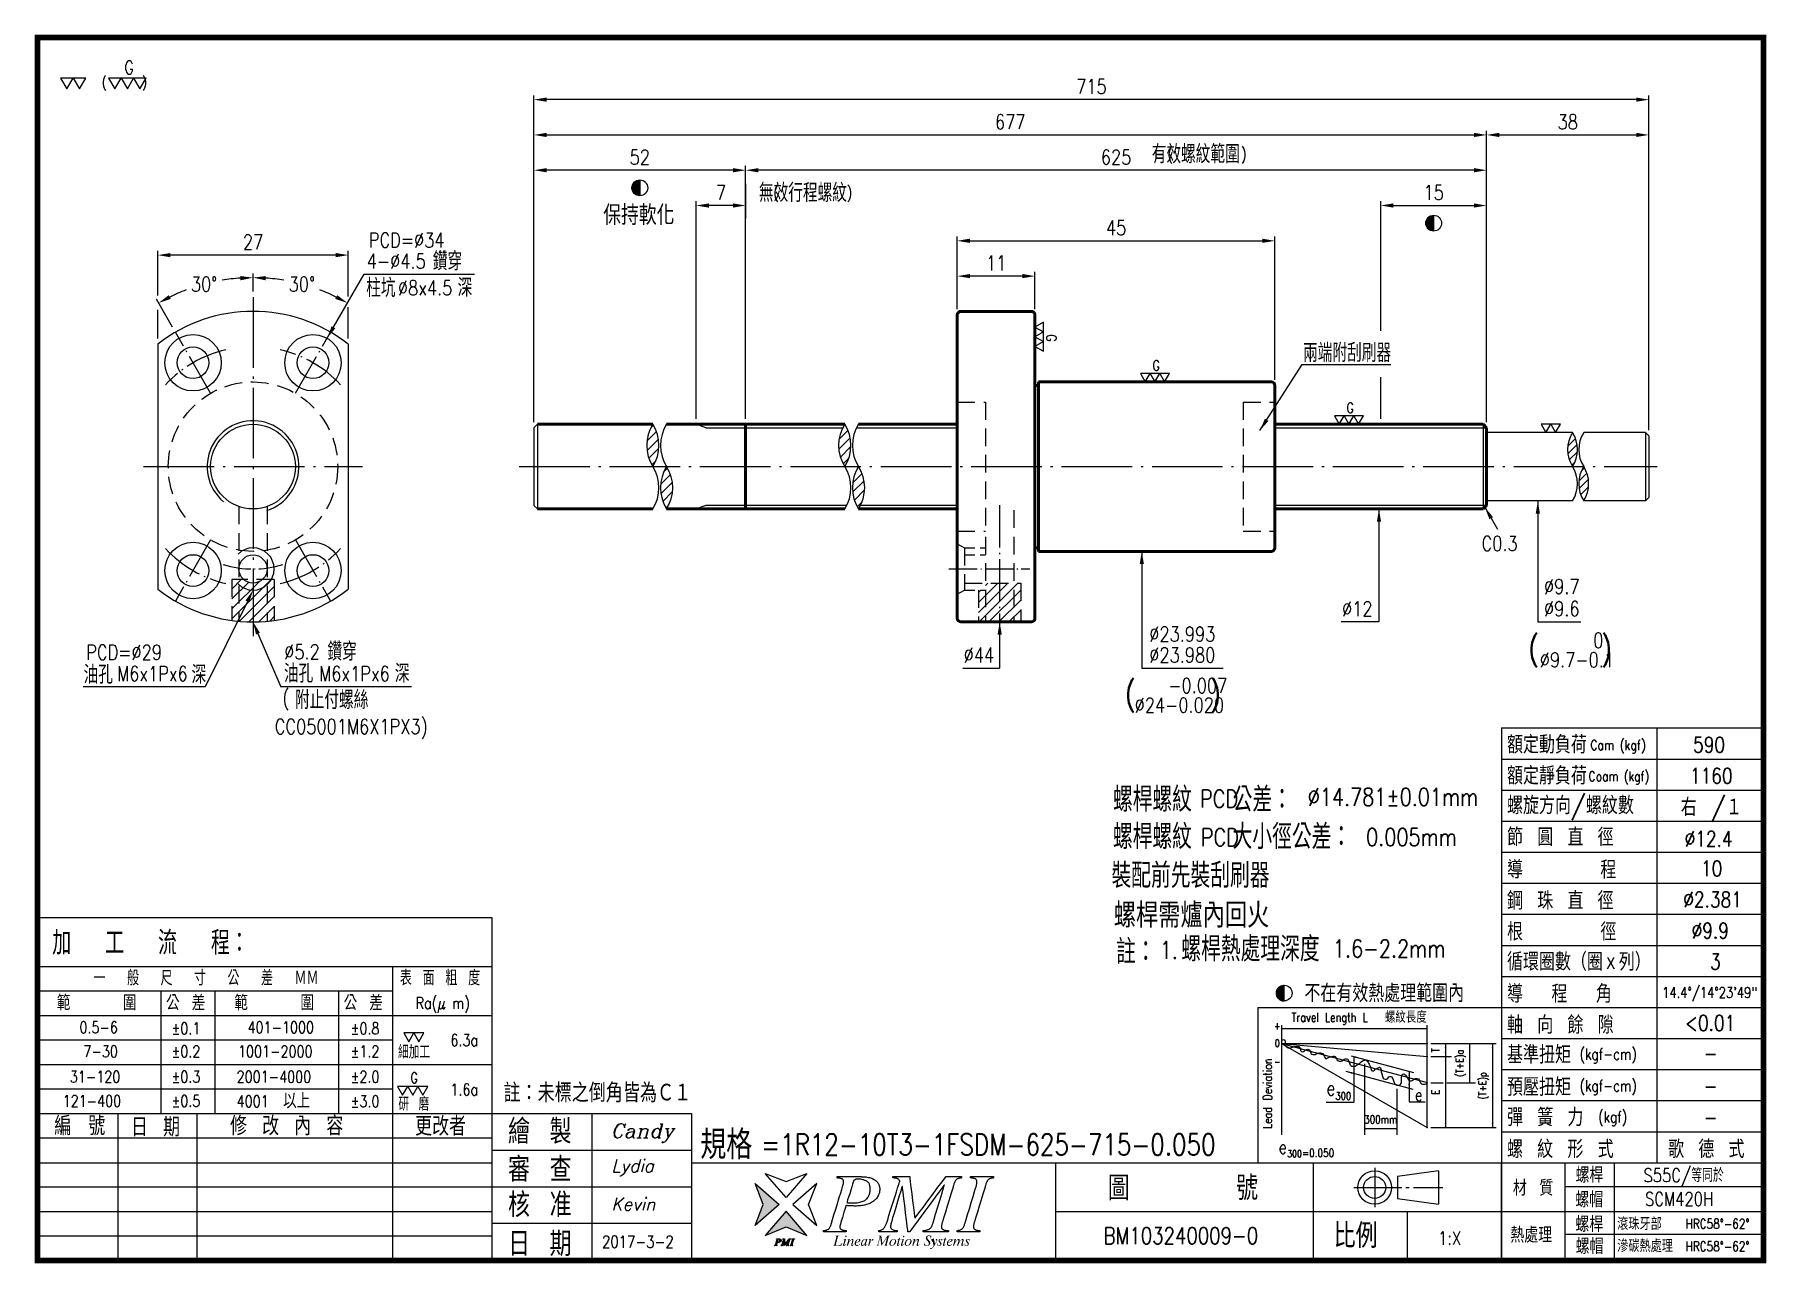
# Model space of a CAD drawing. Header units: millimetres. Extents: x 4931 to 5176, y 44 to 218.
import ezdxf
from ezdxf.enums import TextEntityAlignment as Align

# ---------------------------------------------------------------- set-up
doc = ezdxf.new("R2010")
doc.units = ezdxf.units.MM
doc.header["$LTSCALE"] = 10
doc.linetypes.add('C', pattern=[2.5625, 2, -0.25, 0.0625, -0.25])
doc.linetypes.add('H', pattern=[0.75, 0.5, -0.25])
doc.layers.get('0').update_dxf_attribs({"linetype": 'CONTINUOUS'})
doc.layers.get('DEFPOINTS').update_dxf_attribs({"linetype": 'CONTINUOUS'})
for name, color, linetype in [('03', 3, 'CONTINUOUS'), ('04', 4, 'CONTINUOUS'), ('C', 1, 'C'), ('H', 5, 'H')]:
    doc.layers.add(name, color=color, linetype=linetype)
for name, color, linetype, lineweight in [('AM_0', 7, 'CONTINUOUS', 50), ('AM_4', 3, 'CONTINUOUS', 25), ('AM_5', 3, 'CONTINUOUS', 25), ('標籤(紅)', 2, 'CONTINUOUS', 30), ('標籤(黑)', 64, 'CONTINUOUS', 30)]:
    doc.layers.add(name, color=color, linetype=linetype, lineweight=lineweight)
doc.styles.add('ROMANC', font='romanc')
doc.styles.add('SIMPLEX', font='SIMPLEX.shx', dxfattribs={"width": 0.8, "height": 2.1, "bigfont": 'chineset.shx'})
doc.styles.get("Standard").update_dxf_attribs({"font": 'TXT', "width": 0.8, "bigfont": 'CHINESET'})
doc.styles.add('WW', font='ITALICT.SHX')
doc.dimstyles.new('STANDARD$0', dxfattribs={"dimscale": 0, "dimtxt": 2.1, "dimasz": 1.8, "dimexe": 0.6, "dimexo": 0.8, "dimgap": 0.8, "dimtad": 1, "dimdec": 3, "dimrnd": 0.0005, "dimdsep": 46, "dimtxsty": 'SIMPLEX', "dimcen": 0, "dimclrd": 6, "dimclre": 6, "dimclrt": 3, "dimadec": 1, "dimazin": 2, "dimtp": -0.1, "dimtm": 0.2, "dimtfac": 1, "dimtdec": 3, "dimtmove": 2, "dimatfit": 3, "dimfxl": 0, "dimtvp": 0.790698, "dimarcsym": 0})
doc.dimstyles.new('STANDARD$2', dxfattribs={"dimscale": 0, "dimtxt": 2.1, "dimasz": 1.8, "dimexe": 0.6, "dimexo": 0.8, "dimgap": 0.8, "dimtad": 0, "dimtih": 1, "dimtoh": 1, "dimdec": 3, "dimrnd": 0.0005, "dimdsep": 46, "dimtxsty": 'SIMPLEX', "dimcen": 0, "dimclrd": 6, "dimclre": 6, "dimclrt": 3, "dimadec": 1, "dimazin": 2, "dimtp": -0.1, "dimtm": 0.2, "dimtfac": 1, "dimtdec": 3, "dimtmove": 2, "dimatfit": 3, "dimfxl": 0, "dimtvp": 0.790698, "dimarcsym": 0})
doc.dimstyles.new('STANDARD$7', dxfattribs={"dimscale": 0, "dimtxt": 2.1, "dimasz": 1.8, "dimexe": 0.6, "dimexo": 0.8, "dimgap": 0.8, "dimtad": 1, "dimdec": 3, "dimrnd": 0.0005, "dimdsep": 46, "dimtxsty": 'SIMPLEX', "dimcen": 0, "dimclrd": 6, "dimclre": 6, "dimclrt": 3, "dimadec": 1, "dimazin": 2, "dimtp": -0.1, "dimtm": 0.2, "dimtfac": 1, "dimtdec": 3, "dimtmove": 2, "dimatfit": 3, "dimfxl": 0, "dimtvp": 0.790698, "dimarcsym": 0})

msp = doc.modelspace()

# ---------------------------------------------------------------- texts
at = {"color": 0, "style": 'SIMPLEX', "width": 0.8}
for s, height, p in [('G', 1.8647, (4943.6961, 213.7248)), ('(      )', 1.4009, (4940.4887, 211.6441))]:
    msp.add_text(s, height=height, dxfattribs=at).set_placement(p, align=Align.MIDDLE_LEFT)
at = {"color": 3}
for s, height, width, p in [('額定動負荷', 2.5143, 0.9, (5139.6387, 116.5301)), ('額定靜負荷', 2.5143, 0.9, (5139.6387, 112.1301)), ('螺旋方向/螺紋數', 2.5143, 0.9, (5139.6387, 107.9252)), ('右 /１', 2.5143, 0.9, (5164.2533, 107.6694)), ('節 圓 直 徑', 2.5143, 0.9, (5139.6387, 103.4214)), ('導     程', 2.5143, 0.9, (5139.6387, 98.8148)), ('鋼 珠 直 徑', 2.5143, 0.9, (5139.6387, 94.4148)), ('加  工  流  程：', 3.367364, 0.8, (4933.4806, 88.0241)), ('根     徑', 2.5143, 0.9, (5139.6387, 90.0148)), ('循環圈數（圈ｘ列）', 2.5143, 0.9, (5139.6387, 85.762)), ('一  般  尺  寸  公  差  ＭＭ', 2.130982, 0.8, (4939.3429, 83.6726)), ('表 面 粗 度', 2.13098, 0.8, (4982.7417, 83.6726)), ('不在有效熱處理範圍內', 2.5143, 0.9, (5110.9253, 81.3065)), ('導  程  角', 2.5143, 0.9, (5139.6387, 81.2147)), ('範    圍', 2.13292, 0.9, (4934.1386, 80.1455)), ('公 差', 2.13292, 0.9, (4949.6187, 80.1455)), ('範    圍', 2.13292, 0.9, (4959.2948, 80.1455)), ('公 差', 2.13292, 0.9, (4974.7748, 80.1455)), ('螺紋長度', 1.64539, 0.9, (5122.3387, 78.3737)), ('軸 向 餘 隙', 2.5143, 0.9, (5139.6387, 76.8181)), ('細加工', 1.88572, 0.8, (4982.4949, 73.3164)), ('基準扭矩 ', 2.5143, 0.9, (5139.6387, 72.5964)), ('註：未標之倒角皆為Ｃ１', 2.687157, 0.9, (4997.425, 67.1136)), ('預壓扭矩 ', 2.5143, 0.9, (5139.6387, 68.0181)), ('以上', 2.13292, 0.9, (4966.1972, 66.2587)), ('研 磨', 1.88572, 0.8, (4982.5453, 65.9372)), ('彈 簧 力', 2.5143, 0.9, (5139.6387, 63.7238)), ('編\u3000號^J', 2.67144, 0.9, (4933.7761, 62.4324)), ('日 期', 2.67144, 0.9, (4944.6436, 62.2708)), ('修 改 內 容', 2.67144, 0.9, (4958.6819, 62.4288)), ('更改者', 2.67144, 0.9, (4984.9118, 62.3881)), ('繪 製', 3.45716, 0.9, (4998.0777, 61.2416)), ('規格', 4.1, 0.9, (5025.3112, 59.0477)), ('螺 紋 形 式', 2.5143, 0.9, (5139.6387, 59.2146)), ('歌 德 式', 2.5143, 0.9, (5162.467, 59.2146)), ('審 查', 3.45716, 0.9, (4998.0777, 55.869)), ('圖     號', 3.45716, 0.9, (5083.0607, 53.2362)), ('螺桿', 2.19386, 0.9, (5149.3415, 55.7111)), ('核 准', 3.45716, 0.9, (4998.0777, 50.8462)), ('材 質', 2.19386, 0.9, (5140.4757, 53.8755)), ('螺帽', 2.19386, 0.9, (5149.3096, 52.2155)), ('日 期', 3.45716, 0.9, (4998.0717, 45.3219)), ('比例', 3.45716, 0.9, (5115.0737, 46.4836)), ('熱處理', 2.19386, 0.9, (5140.1083, 47.2198)), ('螺桿', 2.19386, 0.9, (5149.3255, 48.745)), ('滾珠牙部', 1.75509, 0.9, (5155.2451, 49.0147)), ('螺帽', 2.19386, 0.9, (5149.3575, 45.6072)), ('滲碳熱處理', 1.75509, 0.9, (5155.2516, 45.8952))]:
    msp.add_text(s, height=height, dxfattribs=dict(at, width=width)).set_placement(p)
at = {"color": 3, "style": 'SIMPLEX', "width": 0.8}
for s, height, p in [('590', 2.20001, (5166.0066, 116.6676)), ('1160', 2.20001, (5165.5636, 112.2676)), ('%%C12.4', 2.20001, (5164.8075, 103.3362)), ('10', 2.20001, (5167.1302, 99.1378)), ('%%c2.381', 2.20001, (5164.616, 94.7378)), ('%%c9.9', 2.20001, (5165.8071, 90.3378)), ('3', 2.2, (5168.4011, 85.9377)), ('14.4%%D/14%%D23\'49"', 1.5, (5161.6096, 81.9123)), ('Ra(μ m)', 1.65691, (4984.9804, 80.3357)), ('0.5-6', 1.65691, (4937.3399, 76.9117)), ('401-1000', 1.65691, (4961.1561, 76.9117)), ('%%p0.1', 1.65691, (4950.3884, 76.7562)), ('%%p0.8', 1.65691, (4975.7656, 76.7562)), ('6.3a', 1.65691, (4989.9086, 75.0874)), ('7-30', 1.65691, (4937.9078, 73.4906)), ('%%p0.2', 1.65691, (4950.3884, 73.4906)), ('1001-2000', 1.65691, (4959.8117, 73.4906)), ('%%p1.2', 1.65691, (4975.7656, 73.4906)), ('(kgf-cm)', 1.57144, (5149.9297, 73.1525)), ('-', 2.2, (5167.4992, 72.9401)), ('31-120', 1.65691, (4935.9765, 69.8964)), ('%%p0.3', 1.65691, (4950.3884, 69.8964)), ('2001-4000', 1.65691, (4959.6175, 69.8964)), ('%%p2.0', 1.65691, (4975.7656, 69.8964)), ('1.6a', 1.65691, (4989.9086, 68.0934)), ('(kgf-cm)', 1.57144, (5149.9297, 68.6596)), ('-', 2.2, (5167.4992, 68.3336)), ('121-400', 1.65691, (4934.9605, 66.4681)), ('%%p0.5', 1.65691, (4950.3884, 66.4681)), ('4001', 1.65691, (4959.6175, 66.4247)), ('%%p3.0', 1.65691, (4975.7656, 66.4247)), ('(kgf)', 1.57144, (5152.5555, 64.2595)), ('-', 2.2, (5167.4992, 63.8612)), ('S55C/等同於', 1.91728, (5158.9726, 55.8237)), ('SCM420H', 1.91728, (5159.1923, 52.4614)), ('HRC58%%d-62%%d', 1.363401, (5164.9287, 49.22)), ('2017-3-2', 1.72205, (5011.4008, 46.4943)), ('1:X', 1.91728, (5129.8594, 46.9121)), ('HRC58%%d-62%%d', 1.363401, (5164.9287, 46.023))]:
    msp.add_text(s, height=height, dxfattribs=at).set_placement(p)
at = {"color": 3, "linetype": 'ByBlock', "width": 0.8}
for s, height, p in [('Travel Length L', 1.248463, (5114.5018, 79.145)), ('300mm', 1.14442, (5121.7385, 64.6869))]:
    msp.add_text(s, height=height, dxfattribs=at).set_placement(p, align=Align.MIDDLE_CENTER)
at = {"color": 3, "style": 'SIMPLEX', "width": 0.8}
msp.add_text('<0.01', height=2.20001, dxfattribs=at).set_placement((5168.4289, 78.3507), align=Align.MIDDLE)
at = {"color": 3, "linetype": 'ByBlock', "width": 0.8}
for s, p in [('+', (5107.0847, 77.9338)), ('0', (5107.0847, 75.4778)), ('-', (5107.0847, 72.8854))]:
    msp.add_text(s, height=1.0404, dxfattribs=at).set_placement(p, align=Align.MIDDLE)
for s, height, p in [('T', 1.0404, (5129.5255, 74.4768)), ('(T+E)a', 1.04039, (5132.9334, 72.6576)), ('(T+E)p', 1.04039, (5136.1815, 69.4767)), ('E', 1.0404, (5129.5255, 68.575))]:
    msp.add_text(s, height=height, rotation=90, dxfattribs=at).set_placement(p, align=Align.MIDDLE_CENTER)
at = {"color": 3, "style": 'SIMPLEX', "width": 0.8}
for s, height, p in [('G', 1.4918, (4984.2237, 70.5702)), ('=1R12-10T3-1FSDM-625-715-0.050', 3, (5033.9524, 61.1337)), ('BM103240009-0', 2.357155, (5082.4827, 48.2005))]:
    msp.add_text(s, height=height, dxfattribs=at).set_placement(p, align=Align.MIDDLE_LEFT)
at = {"color": 3, "linetype": 'ByBlock', "width": 0.8}
msp.add_text('Lead Deviation', height=1.248463, rotation=90, dxfattribs=at).set_placement((5105.6747, 68.3536), align=Align.MIDDLE)
at = {"color": 3, "width": 0.8}
for s, height, p in [('e', 2.0808, (5115.3268, 69.1125)), ('300', 1.082, (5117.5473, 68.0136)), ('e', 1.734, (5127.6593, 68.1744)), ('e', 1.916, (5108.4451, 60.7666)), ('300', 0.99634, (5110.5531, 59.8511)), ('=0.050', 1.14963, (5115.149, 59.9419))]:
    msp.add_text(s, height=height, dxfattribs=at).set_placement(p, align=Align.MIDDLE_RIGHT)
at = {"color": 3, "style": 'ROMANC', "oblique": 15}
msp.add_text('Candy', height=2.01315, dxfattribs=at).set_placement((5017.064, 62.727), align=Align.MIDDLE)
at = {"color": 3, "style": 'WW'}
for s, p in [('Lydia', (5012.7263, 57.2368)), ('Kevin', (5012.6963, 51.7976))]:
    msp.add_text(s, height=1.77162, dxfattribs=at).set_placement(p)
at = {"color": 3, "style": 'SIMPLEX'}
for s, insert, char_height, attachment_point in [('PCD=%%C34', (4978.3506, 188.2198), 2.1, 7), ('4-%%C4.5', (4978.0581, 185.2404), 2.1, 7), ('鑽穿', (4987.4161, 184.9696), 2.6, 7), ('柱坑', (4977.9743, 181.1795), 2.6, 7), ('深', (4990.9249, 181.242), 2.6, 7), ('%%C8x4.5', (4982.4724, 181.4493), 2.1, 7), ('兩端附刮刷器', (5110.7333, 171.9963), 2.6, 7), ('%%C23.993', (5088.9434, 132.4045), 2.1, 7), ('(     )', (5142.6606, 128.7576), 3.2, 7), ('0', (5151.8553, 131.5124), 2.1, 7), ('%%c44', (5062.6389, 129.4318), 2.1, 7), ('%%C23.980', (5088.9434, 129.4318), 2.1, 7), ('%%C9.7-0.1', (5144.2813, 128.7523), 2.1, 7), ('油孔', (4937.9241, 126.4134), 2.6, 7), ('M6x1Px6', (4952.6731, 126.788), 2.1, 9), ('深', (4953.2176, 126.4134), 2.6, 7), ('油孔', (4966.3109, 126.5702), 2.6, 7), ('M6x1Px6', (4981.3085, 126.788), 2.1, 9), ('深', (4982.0265, 126.5702), 2.6, 7), ('(      )', (5085.506, 122.3467), 3.2, 7), ('-0.007', (5091.6398, 125.1016), 2.1, 7), ('%%C24-0.020', (5086.8716, 122.3415), 2.1, 7)]:
    msp.add_mtext(s, dxfattribs=dict(at, insert=insert, char_height=char_height, attachment_point=attachment_point))
at = {"style": 'SIMPLEX'}
for s, insert, char_height, attachment_point in [('鑽穿', (4972.4796, 129.6758), 2.6, 7), ('%%C5.2', (4971.3966, 129.8936), 2.1, 9), ('(      ', (4966.5933, 124.0532), 2.1, 5), ('附止付螺絲', (4967.8882, 122.8208), 2.6, 7), ('CC05001M6X1PX3)', (4986.6895, 118.5899), 2.1, 9)]:
    msp.add_mtext(s, dxfattribs=dict(at, insert=insert, char_height=char_height, attachment_point=attachment_point))
at = {"layer": '03', "color": 0, "attachment_point": 9, "style": 'SIMPLEX'}
for s, insert, char_height in [('有效螺紋範圍', (5101.7698, 200.1362), 2.6), ('(           )', (5102.7049, 200.1301), 1.6), ('無效行程螺紋', (5046.1094, 194.6687), 2.6), ('(           )', (5046.8383, 194.6767), 1.6)]:
    msp.add_mtext(s, dxfattribs=dict(at, insert=insert, char_height=char_height))
at = {"layer": 'AM_0', "style": 'SIMPLEX', "width": 0.8}
for s, height, p in [('Cam (kgf)', 1.41429, (5151.438, 117.0222)), ('Coam (kgf)', 1.38601, (5151.2006, 112.6106))]:
    msp.add_text(s, height=height, dxfattribs=at).set_placement(p)
at = {"layer": 'AM_5', "color": 3, "style": 'SIMPLEX', "width": 0.8}
msp.add_text('PCD=%%C29', height=2.1, dxfattribs=at).set_placement((4938.3065, 129.8149))
at = {"layer": 'AM_5', "color": 3, "char_height": 2.1, "style": 'SIMPLEX'}
for s, insert, attachment_point in [('C0.3', (5136.0296, 145.2229), 7), ('%%C9.7', (5144.8732, 139.1265), 7), ('%%C12', (5120.5787, 135.9737), 9), ('%%C9.6', (5144.8732, 135.9954), 7)]:
    msp.add_mtext(s, dxfattribs=dict(at, insert=insert, attachment_point=attachment_point))
at = {"layer": '標籤(紅)', "color": 2, "style": 'SIMPLEX'}
for s, height, width, p in [('保持軟化', 2.8, 0.9, (5011.5698, 191.4171)), ('PCD', 2.5, 0.8, (5096.1386, 108.8741)), ('%%C14.781%%P0.01mm', 2.5, 0.8, (5111.3996, 109.137)), ('PCD', 2.5, 0.8, (5096.2484, 103.4107)), ('0.005mm', 2.5, 0.8, (5119.6737, 103.4387)), ('裝配前先裝刮刷器', 3.5, 0.8, (5083.5896, 97.5002)), ('螺桿需爐內回火', 3.5, 0.9, (5083.9045, 91.8651))]:
    msp.add_text(s, height=height, dxfattribs=dict(at, width=width)).set_placement(p)
at = {"layer": '標籤(紅)', "color": 2, "char_height": 3.5, "width": 246.514901, "attachment_point": 1, "style": 'SIMPLEX'}
for s, insert in [('螺桿螺紋   公差：', (5083.7975, 111.7816)), ('螺桿螺紋   大小徑公差：', (5083.7903, 106.4968))]:
    msp.add_mtext(s, dxfattribs=dict(at, insert=insert))
at = {"layer": '標籤(黑)', "color": 64, "width": 0.8}
for s, p in [('螺桿熱處理深度', (5093.4813, 87.0717)), ('註：', (5084.2377, 86.6983))]:
    msp.add_text(s, height=3.5, dxfattribs=at).set_placement(p)
at = {"layer": '標籤(黑)', "color": 64, "style": 'SIMPLEX', "width": 0.8}
for s, p in [('1.', (5090.4292, 87.4268)), ('1.6-2.2mm', (5114.9659, 87.6515))]:
    msp.add_text(s, height=2.5, dxfattribs=at).set_placement(p)

# ---------------------------------------------------------------- blocks, each defined once
blk = doc.blocks.new('*X4')
at = {"color": 0}
for p, q in [((509.58, 88.4), (512.19, 88.4)), ((509.64, 88.45), (512.19, 88.45)), ((509.7, 88.5), (512.19, 88.5)), ((509.76, 88.55), (512.19, 88.55)), ((509.83, 88.6), (512.19, 88.6)), ((509.9, 88.65), (512.19, 88.65)), ((509.97, 88.7), (512.19, 88.7)), ((510.05, 88.75), (512.19, 88.75)), ((510.13, 88.8), (512.19, 88.8)), ((510.22, 88.85), (512.19, 88.85)), ((510.31, 88.9), (512.19, 88.9)), ((510.41, 88.95), (512.19, 88.95)), ((510.51, 89), (512.19, 89)), ((510.62, 89.05), (512.19, 89.05)), ((510.75, 89.1), (512.19, 89.1)), ((510.89, 89.15), (512.19, 89.15)), ((511.04, 89.2), (512.19, 89.2)), ((511.22, 89.25), (512.19, 89.25)), ((511.45, 89.3), (512.19, 89.3)), ((511.81, 89.35), (512.19, 89.35)), ((508.19, 85.6), (512.19, 85.6)), ((508.19, 85.55), (512.19, 85.55)), ((508.19, 85.5), (512.19, 85.5)), ((508.19, 85.45), (512.19, 85.45)), ((508.19, 85.4), (512.19, 85.4)), ((508.19, 85.35), (512.19, 85.35)), ((508.19, 85.3), (512.19, 85.3)), ((508.19, 85.25), (512.19, 85.25)), ((508.19, 85.2), (512.19, 85.2)), ((508.19, 85.15), (512.19, 85.15)), ((508.2, 85.7), (512.19, 85.7)), ((508.2, 85.65), (512.19, 85.65)), ((508.2, 85.1), (512.19, 85.1)), ((508.2, 85.05), (512.19, 85.05)), ((508.2, 85), (512.19, 85)), ((508.21, 85.8), (512.19, 85.8)), ((508.21, 85.75), (512.19, 85.75)), ((508.21, 84.95), (512.19, 84.95)), ((508.21, 84.9), (512.19, 84.9)), ((508.22, 85.9), (512.19, 85.9)), ((508.22, 85.85), (512.19, 85.85)), ((508.22, 84.85), (512.19, 84.85)), ((508.23, 85.95), (512.19, 85.95)), ((508.23, 84.8), (512.19, 84.8)), ((508.23, 84.75), (512.19, 84.75)), ((508.24, 86), (512.19, 86)), ((508.24, 84.7), (512.19, 84.7)), ((508.25, 86.1), (512.19, 86.1)), ((508.25, 86.05), (512.19, 86.05)), ((508.25, 84.65), (512.19, 84.65)), ((508.26, 86.15), (512.19, 86.15)), ((508.26, 84.6), (512.19, 84.6)), ((508.27, 86.2), (512.19, 86.2)), ((508.27, 84.55), (512.19, 84.55)), ((508.28, 84.5), (512.19, 84.5)), ((508.29, 86.25), (512.19, 86.25)), ((508.29, 84.45), (512.19, 84.45)), ((508.3, 86.3), (512.19, 86.3)), ((508.31, 86.35), (512.19, 86.35)), ((508.31, 84.4), (512.19, 84.4)), ((508.32, 86.4), (512.19, 86.4)), ((508.32, 84.35), (512.19, 84.35)), ((508.33, 84.3), (512.19, 84.3)), ((508.34, 86.45), (512.19, 86.45)), ((508.35, 86.5), (512.19, 86.5)), ((508.35, 84.25), (512.19, 84.25)), ((508.36, 84.2), (512.19, 84.2)), ((508.37, 86.55), (512.19, 86.55)), ((508.38, 86.6), (512.19, 86.6)), ((508.38, 84.15), (512.19, 84.15)), ((508.39, 84.1), (512.19, 84.1)), ((508.4, 86.65), (512.19, 86.65)), ((508.41, 84.05), (512.19, 84.05)), ((508.42, 86.7), (512.19, 86.7)), ((508.43, 86.75), (512.19, 86.75)), ((508.43, 84), (512.19, 84)), ((508.45, 86.8), (512.19, 86.8)), ((508.45, 83.95), (512.19, 83.95)), ((508.47, 86.85), (512.19, 86.85)), ((508.47, 83.9), (512.19, 83.9)), ((508.49, 86.9), (512.19, 86.9)), ((508.49, 83.85), (512.19, 83.85)), ((508.51, 86.95), (512.19, 86.95)), ((508.51, 83.8), (512.19, 83.8)), ((508.53, 83.75), (512.19, 83.75)), ((508.54, 87), (512.19, 87)), ((508.55, 83.7), (512.19, 83.7)), ((508.56, 87.05), (512.19, 87.05)), ((508.57, 83.65), (512.19, 83.65)), ((508.58, 87.1), (512.19, 87.1)), ((508.6, 83.6), (512.19, 83.6)), ((508.61, 87.15), (512.19, 87.15)), ((508.62, 83.55), (512.19, 83.55)), ((508.63, 87.2), (512.19, 87.2)), ((508.65, 83.5), (512.19, 83.5)), ((508.66, 87.25), (512.19, 87.25)), ((508.68, 87.3), (512.19, 87.3)), ((508.68, 83.45), (512.19, 83.45)), ((508.7, 83.4), (512.19, 83.4)), ((508.71, 87.35), (512.19, 87.35)), ((508.73, 83.35), (512.19, 83.35)), ((508.74, 87.4), (512.19, 87.4)), ((508.76, 83.3), (512.19, 83.3)), ((508.77, 87.45), (512.19, 87.45)), ((508.79, 83.25), (512.19, 83.25)), ((508.8, 87.5), (512.19, 87.5)), ((508.83, 87.55), (512.19, 87.55)), ((508.83, 83.2), (512.19, 83.2)), ((508.86, 83.15), (512.19, 83.15)), ((508.87, 87.6), (512.19, 87.6)), ((508.89, 83.1), (512.19, 83.1)), ((508.9, 87.65), (512.19, 87.65)), ((508.93, 83.05), (512.19, 83.05)), ((508.94, 87.7), (512.19, 87.7)), ((508.96, 83), (512.19, 83)), ((508.97, 87.75), (512.19, 87.75)), ((509, 82.95), (512.19, 82.95)), ((509.01, 87.8), (512.19, 87.8)), ((509.04, 82.9), (512.19, 82.9)), ((509.05, 87.85), (512.19, 87.85)), ((509.08, 82.85), (512.19, 82.85)), ((509.09, 87.9), (512.19, 87.9)), ((509.12, 82.8), (512.19, 82.8)), ((509.13, 87.95), (512.19, 87.95)), ((509.16, 82.75), (512.19, 82.75)), ((509.18, 88), (512.19, 88)), ((509.21, 82.7), (512.19, 82.7)), ((509.22, 88.05), (512.19, 88.05)), ((509.25, 82.65), (512.19, 82.65)), ((509.27, 88.1), (512.19, 88.1)), ((509.3, 82.6), (512.19, 82.6)), ((509.31, 88.15), (512.19, 88.15)), ((509.35, 82.55), (512.19, 82.55)), ((509.36, 88.2), (512.19, 88.2)), ((509.4, 82.5), (512.19, 82.5)), ((509.41, 88.25), (512.19, 88.25)), ((509.45, 82.45), (512.19, 82.45)), ((509.47, 88.3), (512.19, 88.3)), ((509.5, 82.4), (512.19, 82.4)), ((509.52, 88.35), (512.19, 88.35)), ((509.56, 82.35), (512.19, 82.35)), ((509.62, 82.3), (512.19, 82.3)), ((509.68, 82.25), (512.19, 82.25)), ((509.74, 82.2), (512.19, 82.2)), ((509.81, 82.15), (512.19, 82.15)), ((509.88, 82.1), (512.19, 82.1)), ((509.95, 82.05), (512.19, 82.05)), ((510.03, 82), (512.19, 82)), ((510.11, 81.95), (512.19, 81.95)), ((510.19, 81.9), (512.19, 81.9)), ((510.28, 81.85), (512.19, 81.85)), ((510.38, 81.8), (512.19, 81.8)), ((510.48, 81.75), (512.19, 81.75)), ((510.59, 81.7), (512.19, 81.7)), ((510.71, 81.65), (512.19, 81.65)), ((510.84, 81.6), (512.19, 81.6)), ((510.99, 81.55), (512.19, 81.55)), ((511.17, 81.5), (512.19, 81.5)), ((511.38, 81.45), (512.19, 81.45)), ((511.68, 81.4), (512.19, 81.4))]:
    blk.add_line(p, q, dxfattribs=at)
blk = doc.blocks.new('*D13')
at = {"color": 6, "lineweight": -2}
for p, q in [((4961.94, 181.97), (4961.94, 184.54)), ((4950.54, 176.92), (4948.25, 180.88))]:
    blk.add_line(p, q, dxfattribs=at)
for start, end in [(110.7594, 116.1469), (93.8531, 99.3923)]:
    blk.add_arc((4961.94, 157.17), 26.77, start, end, dxfattribs=at)
at = {"color": 6}
for points in [[(4960.13, 184.18), (4960.15, 183.58), (4961.94, 183.94)], [(4950.28, 180.94), (4950, 181.47), (4948.55, 180.36)]]:
    blk.add_solid(points, dxfattribs=at)
at = {"layer": 'DEFPOINTS', "color": 0}
for p in [(4957.29, 183.54), (4961.94, 181.17), (4950.94, 176.23), (4955.94, 167.57), (4961.94, 133.17)]:
    blk.add_point(p, dxfattribs=at)
at = {"color": 3, "insert": (4955.01, 183.03), "char_height": 2.1, "attachment_point": 5, "style": 'SIMPLEX'}
blk.add_mtext('30°', dxfattribs=at)
blk = doc.blocks.new('*D14')
at = {"color": 6, "lineweight": -2}
for p, q in [((4961.94, 181.97), (4961.94, 184.54)), ((4973.34, 176.92), (4975.62, 180.88))]:
    blk.add_line(p, q, dxfattribs=at)
for start, end in [(80.6077, 86.1469), (63.8531, 69.2406)]:
    blk.add_arc((4961.94, 157.17), 26.77, start, end, dxfattribs=at)
at = {"color": 6}
for points in [[(4963.72, 183.58), (4963.74, 184.18), (4961.94, 183.94)], [(4973.87, 181.47), (4973.59, 180.94), (4975.32, 180.36)]]:
    blk.add_solid(points, dxfattribs=at)
at = {"layer": 'DEFPOINTS', "color": 0}
for p in [(4971.09, 182.33), (4961.94, 181.17), (4972.94, 176.23), (4967.94, 167.57), (4961.94, 133.17)]:
    blk.add_point(p, dxfattribs=at)
at = {"color": 3, "insert": (4968.86, 183.03), "char_height": 2.1, "attachment_point": 5, "style": 'SIMPLEX'}
blk.add_mtext('30°', dxfattribs=at)
blk = doc.blocks.new('*D15')
at = {"layer": 'AM_5', "color": 6, "lineweight": -2}
for p, q in [((4948.44, 181.41), (4948.44, 187.74)), ((4973.64, 187.14), (4950.24, 187.14)), ((4975.44, 181.29), (4975.44, 187.74)), ((4948.44, 175.34), (4948.44, 179.41)), ((4975.44, 175.34), (4975.44, 179.78))]:
    blk.add_line(p, q, dxfattribs=at)
at = {"layer": 'AM_5', "color": 6}
for points in [[(4950.24, 187.44), (4950.24, 186.84), (4948.44, 187.14)], [(4973.64, 187.44), (4973.64, 186.84), (4975.44, 187.14)]]:
    blk.add_solid(points, dxfattribs=at)
at = {"layer": 'DEFPOINTS', "color": 0}
for p in [(4948.44, 187.14), (4948.44, 174.54), (4975.44, 174.54)]:
    blk.add_point(p, dxfattribs=at)
at = {"layer": 'AM_5', "color": 3, "insert": (4961.94, 188.99), "char_height": 2.1, "attachment_point": 5, "style": 'SIMPLEX'}
blk.add_mtext('27', dxfattribs=at)
blk = doc.blocks.new('*D18')
at = {"layer": 'AM_5', "color": 6, "lineweight": -2}
for p, q in [((5121.74, 176.41), (5121.74, 194.77)), ((5123.54, 194.17), (5134.94, 194.17)), ((5136.74, 163.47), (5136.74, 194.77)), ((5121.74, 163.97), (5121.74, 169.87))]:
    blk.add_line(p, q, dxfattribs=at)
at = {"layer": 'AM_5', "color": 6}
for points in [[(5123.54, 194.47), (5123.54, 193.87), (5121.74, 194.17)], [(5134.94, 194.47), (5134.94, 193.87), (5136.74, 194.17)]]:
    blk.add_solid(points, dxfattribs=at)
at = {"layer": 'DEFPOINTS', "color": 0}
for p in [(5136.74, 194.17), (5121.74, 163.17), (5136.74, 162.67)]:
    blk.add_point(p, dxfattribs=at)
at = {"layer": 'AM_5', "color": 3, "insert": (5129.24, 196.02), "char_height": 2.1, "attachment_point": 5, "style": 'SIMPLEX'}
blk.add_mtext('15', dxfattribs=at)
blk = doc.blocks.new('*D19')
at = {"color": 6, "lineweight": -2}
blk.add_line((5029.94, 199.17), (5003.54, 199.17), dxfattribs=at)
at = {"color": 6}
for points in [[(5003.54, 199.47), (5003.54, 198.87), (5001.74, 199.17)], [(5029.94, 199.47), (5029.94, 198.87), (5031.74, 199.17)]]:
    blk.add_solid(points, dxfattribs=at)
at = {"layer": 'DEFPOINTS', "color": 0}
for p in [(5001.74, 199.17), (5001.74, 162.67), (5031.74, 163.17)]:
    blk.add_point(p, dxfattribs=at)
at = {"color": 3, "insert": (5016.74, 201.02), "char_height": 2.1, "attachment_point": 5, "style": 'SIMPLEX'}
blk.add_mtext('52', dxfattribs=at)
blk = doc.blocks.new('*D20')
at = {"layer": 'AM_5', "color": 6, "lineweight": -2}
for p, q in [((5061.74, 179.47), (5061.74, 184.77)), ((5070.94, 184.17), (5063.54, 184.17)), ((5072.74, 179.47), (5072.74, 184.77))]:
    blk.add_line(p, q, dxfattribs=at)
at = {"layer": 'AM_5', "color": 6}
for points in [[(5063.54, 184.47), (5063.54, 183.87), (5061.74, 184.17)], [(5070.94, 184.47), (5070.94, 183.87), (5072.74, 184.17)]]:
    blk.add_solid(points, dxfattribs=at)
at = {"layer": 'DEFPOINTS', "color": 0}
for p in [(5061.74, 184.17), (5061.74, 178.67), (5072.74, 178.67)]:
    blk.add_point(p, dxfattribs=at)
at = {"layer": 'AM_5', "color": 3, "insert": (5067.24, 186.02), "char_height": 2.1, "attachment_point": 5, "style": 'SIMPLEX'}
blk.add_mtext('11', dxfattribs=at)
blk = doc.blocks.new('*D21')
at = {"layer": 'AM_5', "color": 6, "lineweight": -2}
for p, q in [((5061.74, 179.47), (5061.74, 189.77)), ((5063.54, 189.17), (5104.94, 189.17)), ((5106.74, 169.47), (5106.74, 189.77))]:
    blk.add_line(p, q, dxfattribs=at)
at = {"layer": 'AM_5', "color": 6}
for points in [[(5063.54, 189.47), (5063.54, 188.87), (5061.74, 189.17)], [(5104.94, 189.47), (5104.94, 188.87), (5106.74, 189.17)]]:
    blk.add_solid(points, dxfattribs=at)
at = {"layer": 'DEFPOINTS', "color": 0}
for p in [(5106.74, 189.17), (5061.74, 178.67), (5106.74, 168.67)]:
    blk.add_point(p, dxfattribs=at)
at = {"layer": 'AM_5', "color": 3, "insert": (5084.24, 191.02), "char_height": 2.1, "attachment_point": 5, "style": 'SIMPLEX'}
blk.add_mtext('45', dxfattribs=at)
blk = doc.blocks.new('*D22')
at = {"layer": 'AM_5', "color": 6, "lineweight": -2}
for p, q in [((5136.74, 163.47), (5136.74, 204.77)), ((5138.54, 204.17), (5157.94, 204.17)), ((5159.74, 162.32), (5159.74, 204.77))]:
    blk.add_line(p, q, dxfattribs=at)
at = {"layer": 'AM_5', "color": 6}
for points in [[(5138.54, 204.47), (5138.54, 203.87), (5136.74, 204.17)], [(5157.94, 204.47), (5157.94, 203.87), (5159.74, 204.17)]]:
    blk.add_solid(points, dxfattribs=at)
at = {"layer": 'DEFPOINTS', "color": 0}
for p in [(5159.74, 204.17), (5136.74, 162.67), (5159.74, 161.52)]:
    blk.add_point(p, dxfattribs=at)
at = {"layer": 'AM_5', "color": 3, "insert": (5148.24, 206.02), "char_height": 2.1, "attachment_point": 5, "style": 'SIMPLEX'}
blk.add_mtext('38', dxfattribs=at)
blk = doc.blocks.new('*D23')
at = {"layer": 'AM_5', "color": 6, "lineweight": -2}
for p, q in [((5001.74, 163.47), (5001.74, 209.77)), ((5157.94, 209.17), (5003.54, 209.17)), ((5159.74, 162.32), (5159.74, 209.77))]:
    blk.add_line(p, q, dxfattribs=at)
at = {"layer": 'AM_5', "color": 6}
for points in [[(5003.54, 209.47), (5003.54, 208.87), (5001.74, 209.17)], [(5157.94, 209.47), (5157.94, 208.87), (5159.74, 209.17)]]:
    blk.add_solid(points, dxfattribs=at)
at = {"layer": 'DEFPOINTS', "color": 0}
for p in [(5001.74, 209.17), (5001.74, 162.67), (5159.74, 161.52)]:
    blk.add_point(p, dxfattribs=at)
at = {"layer": 'AM_5', "color": 3, "insert": (5080.74, 211.02), "char_height": 2.1, "attachment_point": 5, "style": 'SIMPLEX'}
blk.add_mtext('715', dxfattribs=at)
blk = doc.blocks.new('*D24')
at = {"layer": 'AM_5', "color": 6, "lineweight": -2}
for p, q in [((5024.74, 163.97), (5024.74, 194.77)), ((5029.94, 194.17), (5026.54, 194.17))]:
    blk.add_line(p, q, dxfattribs=at)
at = {"layer": 'AM_5', "color": 6}
for points in [[(5026.54, 194.47), (5026.54, 193.87), (5024.74, 194.17)], [(5029.94, 194.47), (5029.94, 193.87), (5031.74, 194.17)]]:
    blk.add_solid(points, dxfattribs=at)
at = {"layer": 'DEFPOINTS', "color": 0}
for p in [(5024.74, 194.17), (5024.74, 163.17), (5031.74, 163.17)]:
    blk.add_point(p, dxfattribs=at)
at = {"layer": 'AM_5', "color": 3, "insert": (5028.24, 196.02), "char_height": 2.1, "attachment_point": 5, "style": 'SIMPLEX'}
blk.add_mtext('7', dxfattribs=at)
blk = doc.blocks.new('*D26')
at = {"layer": 'AM_5', "color": 6, "lineweight": -2}
for p, q in [((5031.74, 163.97), (5031.74, 199.77)), ((5134.94, 199.17), (5033.54, 199.17)), ((5136.74, 163.47), (5136.74, 199.77))]:
    blk.add_line(p, q, dxfattribs=at)
at = {"layer": 'AM_5', "color": 6}
for points in [[(5033.54, 199.47), (5033.54, 198.87), (5031.74, 199.17)], [(5134.94, 199.47), (5134.94, 198.87), (5136.74, 199.17)]]:
    blk.add_solid(points, dxfattribs=at)
at = {"layer": 'DEFPOINTS', "color": 0}
for p in [(5031.74, 199.17), (5031.74, 163.17), (5136.74, 162.67)]:
    blk.add_point(p, dxfattribs=at)
at = {"layer": 'AM_5', "color": 3, "insert": (5084.24, 201.02), "char_height": 2.1, "attachment_point": 5, "style": 'SIMPLEX'}
blk.add_mtext('625', dxfattribs=at)
blk = doc.blocks.new('PMI')
h = blk.add_hatch(color=4)
h.paths.add_polyline_path([(8, -17.9), (8, -17.9), (-5.8, -5.8), (-1.1, -17.9), (-5.8, -30)])
h.paths.add_polyline_path([(12.1, -21.9), (0, -35.8), (12.1, -30.8), (24.1, -35.8)])
h.paths.add_polyline_path([(15.5, -41.3), (15.5, -41.3), (15.6, -41.2), (15.6, -41.2), (15.6, -41.1), (15.6, -41.1), (15.6, -41), (15.6, -41), (15.7, -40.9), (15.7, -40.7), (15.8, -40.4), (15.9, -40), (16, -39.6), (16.1, -39.2), (16.2, -38.9), (16.3, -38.7), (16.3, -38.6), (16.3, -38.5), (16.4, -38.5), (16.4, -38.4), (16.4, -38.3), (16.4, -38.3), (16.4, -38.2), (16.4, -38.2), (16.5, -38.1), (16.5, -38.1), (16.5, -38.1), (16.5, -38.1), (16.5, -38), (16.6, -38), (16.6, -38), (16.6, -38), (16.6, -38), (16.6, -37.9), (16.7, -37.9), (16.7, -37.9), (16.7, -37.9), (16.8, -37.9), (16.8, -37.9), (16.8, -37.9), (16.9, -37.9), (16.9, -37.9), (16.9, -37.9), (17, -37.9), (17, -37.9), (17, -37.8), (17, -37.8), (17, -37.8), (17, -37.8), (16.9, -37.8), (16.8, -37.8), (16.6, -37.8), (16.4, -37.8), (16.1, -37.8), (15.9, -37.8), (15.7, -37.8), (15.5, -37.8), (15.5, -37.8), (15.5, -37.8), (15.5, -37.8), (15.5, -37.8), (15.5, -37.9), (15.5, -37.9), (15.5, -37.9), (15.5, -37.9), (15.6, -37.9), (15.6, -37.9), (15.6, -37.9), (15.7, -37.9), (15.7, -37.9), (15.7, -37.9), (15.8, -37.9), (15.8, -37.9), (15.8, -37.9), (15.8, -38), (15.9, -38), (15.9, -38), (15.9, -38), (15.9, -38.1), (15.9, -38.1), (15.9, -38.1), (15.9, -38.2), (15.9, -38.2), (15.9, -38.2), (15.9, -38.3), (15.9, -38.3), (15.9, -38.4), (15.9, -38.4), (15.8, -38.5), (15.8, -38.6), (15.8, -38.6), (15.7, -38.9), (15.6, -39.2), (15.5, -39.5), (15.4, -39.9), (15.3, -40.3), (15.2, -40.6), (15.2, -40.8), (15.1, -40.9), (15.1, -41), (15.1, -41.1), (15.1, -41.1), (15.1, -41.2), (15, -41.2), (15, -41.3), (15, -41.3), (15, -41.4), (14.9, -41.4), (14.9, -41.4), (14.9, -41.5), (14.8, -41.5), (14.8, -41.5), (14.8, -41.5), (14.8, -41.5), (14.7, -41.5), (14.7, -41.5), (14.7, -41.6), (14.6, -41.6), (14.6, -41.6), (14.5, -41.6), (14.5, -41.6), (14.5, -41.6), (14.4, -41.6), (14.4, -41.6), (14.4, -41.6), (14.4, -41.6), (14.4, -41.7), (14.5, -41.7), (14.6, -41.7), (14.8, -41.7), (15.1, -41.7), (15.3, -41.7), (15.6, -41.7), (15.8, -41.7), (15.9, -41.7), (16, -41.7), (16, -41.6), (16, -41.6), (16, -41.6), (16, -41.6), (16, -41.6), (16, -41.6), (15.9, -41.6), (15.9, -41.6), (15.8, -41.6), (15.8, -41.5), (15.8, -41.5), (15.7, -41.5), (15.7, -41.5), (15.7, -41.5), (15.6, -41.5), (15.6, -41.5), (15.6, -41.5), (15.6, -41.4), (15.5, -41.4), (15.5, -41.4), (15.5, -41.3)])
h.paths.add_polyline_path([(13.5, -41.5), (13.4, -41.5), (13.4, -41.5), (13.4, -41.5), (13.3, -41.5), (13.3, -41.4), (13.3, -41.4), (13.3, -41.4), (13.3, -41.3), (13.3, -41.3), (13.3, -41.3), (13.3, -41.2), (13.3, -41.2), (13.3, -41.2), (13.3, -41.1), (13.3, -41.1), (13.4, -41), (13.4, -41), (13.4, -40.7), (13.5, -40.4), (13.7, -40), (13.8, -39.6), (13.9, -39.2), (14, -38.9), (14, -38.7), (14.1, -38.6), (14.1, -38.5), (14.1, -38.4), (14.1, -38.4), (14.2, -38.3), (14.2, -38.3), (14.2, -38.2), (14.2, -38.2), (14.2, -38.1), (14.2, -38.1), (14.3, -38.1), (14.3, -38), (14.3, -38), (14.3, -38), (14.3, -38), (14.4, -37.9), (14.4, -37.9), (14.5, -37.9), (14.5, -37.9), (14.5, -37.9), (14.6, -37.9), (14.6, -37.9), (14.7, -37.9), (14.7, -37.9), (14.8, -37.9), (14.8, -37.9), (14.8, -37.8), (14.8, -37.8), (14.8, -37.8), (14.8, -37.8), (14.7, -37.8), (14.7, -37.8), (14.5, -37.8), (14.4, -37.8), (14.2, -37.8), (14.1, -37.8), (14, -37.8), (13.9, -37.8), (13.9, -37.8), (13.8, -37.9), (13.6, -38.2), (13.3, -38.6), (12.9, -39.1), (12.5, -39.6), (12.2, -40.1), (11.9, -40.5), (11.6, -40.8), (11.6, -40.9), (11.6, -40.8), (11.5, -40.5), (11.5, -40.1), (11.4, -39.6), (11.3, -39.1), (11.3, -38.6), (11.2, -38.2), (11.2, -37.9), (11.2, -37.8), (11.2, -37.8), (11.1, -37.8), (10.9, -37.8), (10.8, -37.8), (10.6, -37.8), (10.5, -37.8), (10.3, -37.8), (10.3, -37.8), (10.2, -37.8), (10.2, -37.8), (10.2, -37.8), (10.2, -37.8), (10.2, -37.9), (10.2, -37.9), (10.2, -37.9), (10.3, -37.9), (10.3, -37.9), (10.4, -37.9), (10.4, -37.9), (10.4, -37.9), (10.5, -37.9), (10.5, -38), (10.5, -38), (10.6, -38), (10.6, -38), (10.6, -38), (10.6, -38.1), (10.6, -38.1), (10.7, -38.1), (10.7, -38.1), (10.7, -38.2), (10.6, -38.5), (10.5, -38.9), (10.3, -39.3), (10.2, -39.8), (10.1, -40.3), (10, -40.7), (9.9, -40.9), (9.8, -41), (9.8, -41.1), (9.8, -41.2), (9.8, -41.2), (9.8, -41.3), (9.7, -41.3), (9.7, -41.4), (9.7, -41.4), (9.7, -41.4), (9.7, -41.4), (9.6, -41.5), (9.6, -41.5), (9.6, -41.5), (9.5, -41.5), (9.5, -41.5), (9.4, -41.6), (9.4, -41.6), (9.3, -41.6), (9.2, -41.6), (9.2, -41.6), (9.2, -41.6), (9.2, -41.6), (9.2, -41.6), (9.2, -41.6), (9.1, -41.6), (9.1, -41.6), (9.1, -41.7), (9.2, -41.7), (9.3, -41.7), (9.5, -41.7), (9.7, -41.7), (9.9, -41.7), (10.1, -41.7), (10.3, -41.7), (10.4, -41.7), (10.4, -41.7), (10.4, -41.7), (10.4, -41.6), (10.4, -41.6), (10.4, -41.6), (10.5, -41.6), (10.5, -41.6), (10.5, -41.6), (10.4, -41.6), (10.3, -41.6), (10.3, -41.5), (10.2, -41.5), (10.2, -41.5), (10.2, -41.5), (10.1, -41.5), (10.1, -41.5), (10.1, -41.5), (10, -41.4), (10, -41.4), (10, -41.4), (10, -41.3), (10, -41.3), (10, -41.3), (10, -41.2), (10, -41.2), (10, -41.1), (10, -41.1), (10.1, -41), (10.1, -41), (10.1, -40.9), (10.1, -40.8), (10.2, -40.6), (10.3, -40.3), (10.4, -39.9), (10.5, -39.5), (10.6, -39.1), (10.7, -38.8), (10.8, -38.6), (10.8, -38.5), (10.8, -38.6), (10.8, -38.9), (10.9, -39.3), (10.9, -39.8), (11, -40.4), (11.1, -40.9), (11.1, -41.3), (11.2, -41.6), (11.2, -41.7), (11.2, -41.7), (11.2, -41.7), (11.2, -41.7), (11.2, -41.7), (11.3, -41.7), (11.3, -41.7), (11.3, -41.7), (11.4, -41.6), (11.6, -41.3), (11.9, -40.9), (12.2, -40.4), (12.6, -39.8), (13, -39.3), (13.3, -38.9), (13.5, -38.6), (13.6, -38.5), (13.6, -38.6), (13.5, -38.8), (13.4, -39.1), (13.3, -39.4), (13.2, -39.8), (13.1, -40.2), (13, -40.5), (13, -40.7), (12.9, -40.8), (12.9, -40.9), (12.9, -40.9), (12.9, -41), (12.8, -41.1), (12.8, -41.2), (12.8, -41.2), (12.8, -41.3), (12.8, -41.3), (12.7, -41.3), (12.7, -41.4), (12.7, -41.4), (12.7, -41.4), (12.7, -41.4), (12.6, -41.5), (12.6, -41.5), (12.6, -41.5), (12.5, -41.5), (12.5, -41.5), (12.5, -41.5), (12.4, -41.6), (12.4, -41.6), (12.3, -41.6), (12.3, -41.6), (12.2, -41.6), (12.2, -41.6), (12.2, -41.6), (12.2, -41.6), (12.2, -41.6), (12.2, -41.6), (12.2, -41.6), (12.1, -41.6), (12.1, -41.7), (12.2, -41.7), (12.3, -41.7), (12.6, -41.7), (12.8, -41.7), (13.1, -41.7), (13.3, -41.7), (13.6, -41.7), (13.7, -41.7), (13.8, -41.7), (13.8, -41.6), (13.8, -41.6), (13.8, -41.6), (13.8, -41.6), (13.8, -41.6), (13.8, -41.6), (13.7, -41.6), (13.7, -41.6), (13.7, -41.6), (13.7, -41.6), (13.6, -41.6), (13.6, -41.6), (13.5, -41.6), (13.5, -41.5)])
h.paths.add_polyline_path([(6.8, -40.4), (6.9, -40.2), (6.9, -40.1), (7, -39.9), (7, -39.8), (7, -39.8), (7.1, -39.8), (7.2, -39.8), (7.3, -39.8), (7.3, -39.8), (7.4, -39.9), (7.5, -39.9), (7.6, -39.9), (7.6, -39.9), (7.7, -39.9), (7.8, -39.9), (7.9, -39.9), (8, -39.9), (8.1, -39.8), (8.1, -39.8), (8.2, -39.8), (8.3, -39.8), (8.4, -39.7), (8.5, -39.7), (8.6, -39.7), (8.6, -39.6), (8.7, -39.6), (8.8, -39.5), (8.8, -39.5), (8.9, -39.4), (9, -39.4), (9, -39.3), (9, -39.2), (9.1, -39.2), (9.1, -39.1), (9.2, -39.1), (9.2, -39), (9.2, -38.9), (9.2, -38.9), (9.2, -38.8), (9.2, -38.7), (9.2, -38.7), (9.2, -38.6), (9.2, -38.5), (9.2, -38.4), (9.2, -38.4), (9.1, -38.3), (9.1, -38.2), (9.1, -38.2), (9, -38.1), (8.9, -38), (8.9, -38), (8.8, -37.9), (8.7, -37.9), (8.6, -37.9), (8.5, -37.8), (8.4, -37.8), (8.3, -37.8), (8.2, -37.8), (8, -37.8), (8, -37.8), (7.8, -37.8), (7.6, -37.8), (7.4, -37.8), (7.1, -37.8), (6.9, -37.8), (6.7, -37.8), (6.6, -37.8), (6.5, -37.8), (6.5, -37.8), (6.5, -37.8), (6.5, -37.8), (6.5, -37.9), (6.5, -37.9), (6.5, -37.9), (6.6, -37.9), (6.6, -37.9), (6.7, -37.9), (6.7, -37.9), (6.8, -37.9), (6.8, -37.9), (6.8, -38), (6.9, -38), (6.9, -38), (6.9, -38.1), (6.9, -38.1), (6.9, -38.1), (6.9, -38.2), (6.9, -38.2), (6.9, -38.3), (6.9, -38.3), (6.9, -38.4), (6.9, -38.4), (6.8, -38.5), (6.8, -38.6), (6.8, -38.7), (6.8, -38.7), (6.7, -38.9), (6.6, -39.2), (6.5, -39.6), (6.4, -40), (6.3, -40.3), (6.2, -40.6), (6.2, -40.8), (6.2, -40.9), (6.1, -41), (6.1, -41.1), (6.1, -41.2), (6, -41.2), (6, -41.3), (6, -41.4), (6, -41.4), (5.9, -41.4), (5.9, -41.5), (5.9, -41.5), (5.8, -41.5), (5.8, -41.5), (5.8, -41.5), (5.7, -41.5), (5.7, -41.6), (5.6, -41.6), (5.6, -41.6), (5.5, -41.6), (5.5, -41.6), (5.5, -41.6), (5.5, -41.6), (5.5, -41.6), (5.5, -41.6), (5.5, -41.7), (5.5, -41.7), (5.6, -41.7), (5.9, -41.7), (6.1, -41.7), (6.3, -41.7), (6.6, -41.7), (6.8, -41.7), (6.9, -41.7), (7, -41.7), (7, -41.7), (7, -41.6), (7, -41.6), (7, -41.6), (7, -41.6), (7, -41.6), (6.9, -41.6), (6.9, -41.6), (6.8, -41.6), (6.8, -41.5), (6.8, -41.5), (6.7, -41.5), (6.7, -41.5), (6.7, -41.5), (6.6, -41.5), (6.6, -41.4), (6.6, -41.4), (6.6, -41.4), (6.6, -41.4), (6.6, -41.3), (6.6, -41.3), (6.6, -41.3), (6.6, -41.2), (6.6, -41.2), (6.6, -41.1), (6.6, -41), (6.6, -41), (6.7, -40.9), (6.7, -40.9), (6.7, -40.8), (6.8, -40.6)])
h.paths.add_polyline_path([(7, -39.6), (7.1, -39.5), (7.1, -39.4), (7.2, -39.2), (7.2, -39), (7.3, -38.7), (7.4, -38.5), (7.4, -38.2), (7.5, -38.1), (7.5, -38.1), (7.6, -38), (7.6, -38), (7.7, -38), (7.7, -38), (7.8, -38), (7.8, -38), (7.9, -38), (7.9, -38), (8, -38), (8, -38), (8.1, -38), (8.2, -38), (8.2, -38), (8.3, -38.1), (8.3, -38.1), (8.4, -38.1), (8.4, -38.1), (8.5, -38.2), (8.5, -38.2), (8.5, -38.3), (8.6, -38.3), (8.6, -38.3), (8.6, -38.4), (8.6, -38.4), (8.6, -38.5), (8.7, -38.6), (8.7, -38.6), (8.7, -38.7), (8.6, -38.8), (8.6, -38.8), (8.6, -38.9), (8.6, -38.9), (8.6, -39), (8.6, -39), (8.5, -39.1), (8.5, -39.2), (8.5, -39.2), (8.4, -39.3), (8.4, -39.3), (8.4, -39.4), (8.3, -39.4), (8.3, -39.4), (8.2, -39.5), (8.2, -39.5), (8.1, -39.5), (8.1, -39.6), (8, -39.6), (7.9, -39.6), (7.9, -39.6), (7.8, -39.7), (7.8, -39.7), (7.7, -39.7), (7.6, -39.7), (7.6, -39.7), (7.5, -39.7), (7.5, -39.7), (7.4, -39.7), (7.4, -39.7), (7.3, -39.7), (7.2, -39.6), (7.2, -39.6), (7.1, -39.6)], flags=16)
h = blk.add_hatch(color=4)
edge = h.paths.add_edge_path()
edge.add_spline(control_points=[(41, -41.4), (40.9, -41.4), (40.9, -41.3), (40.9, -41.1), (40.9, -41), (41, -40.8)], knot_values=[0, 0, 0, 0, 0.785714, 0.785714, 1, 1, 1, 1], degree=3, periodic=0)
edge.add_spline(control_points=[(41, -40.8), (41, -40.7), (41, -40.7), (41, -40.7)], knot_values=[0, 0, 0, 0, 1, 1, 1, 1], degree=3, periodic=0)
edge.add_spline(control_points=[(41, -40.7), (41.3, -39.4), (41.7, -38.1), (42, -36.9)], knot_values=[0, 0, 0, 0, 1, 1, 1, 1], degree=3, periodic=0)
edge.add_spline(control_points=[(42, -36.9), (42.1, -36.6), (42.2, -36.4), (42.3, -36.3)], knot_values=[0, 0, 0, 0, 1, 1, 1, 1], degree=3, periodic=0)
edge.add_spline(control_points=[(42.3, -36.3), (42.4, -36.2), (42.6, -36.1), (42.9, -36.1)], knot_values=[0, 0, 0, 0, 1, 1, 1, 1], degree=3, periodic=0)
edge.add_spline(control_points=[(42.9, -36.1), (42.9, -36.1), (42.9, -36), (42.9, -36)], knot_values=[0, 0, 0, 0, 1, 1, 1, 1], degree=3, periodic=0)
edge.add_spline(control_points=[(42.9, -36), (42.2, -36), (41.4, -36), (40.6, -36)], knot_values=[0, 0, 0, 0, 1, 1, 1, 1], degree=3, periodic=0)
edge.add_spline(control_points=[(40.6, -36), (40.6, -36), (40.6, -36.1), (40.6, -36.1)], knot_values=[0, 0, 0, 0, 1, 1, 1, 1], degree=3, periodic=0)
edge.add_spline(control_points=[(40.6, -36.1), (40.8, -36.2), (41, -36.2), (41.1, -36.3)], knot_values=[0, 0, 0, 0, 1, 1, 1, 1], degree=3, periodic=0)
edge.add_spline(control_points=[(41.1, -36.3), (41.2, -36.3), (41.2, -36.4), (41.2, -36.6), (41.2, -36.6), (41.2, -36.7)], knot_values=[0, 0, 0, 0, 0.728571, 0.728571, 1, 1, 1, 1], degree=3, periodic=0)
edge.add_spline(control_points=[(41.2, -36.7), (41.2, -36.8), (41.2, -36.8), (41.1, -37)], knot_values=[0, 0, 0, 0, 1, 1, 1, 1], degree=3, periodic=0)
edge.add_spline(control_points=[(41.1, -37), (40.8, -38.3), (40.4, -39.6), (40, -41.2), (39.9, -41.4), (39.8, -41.5)], knot_values=[0, 0, 0, 0, 0.808065, 0.808065, 1, 1, 1, 1], degree=3, periodic=0)
edge.add_spline(control_points=[(39.8, -41.5), (39.7, -41.6), (39.5, -41.7), (39.2, -41.7)], knot_values=[0, 0, 0, 0, 1, 1, 1, 1], degree=3, periodic=0)
edge.add_spline(control_points=[(39.2, -41.7), (39.2, -41.7), (39.2, -41.8), (39.2, -41.8)], knot_values=[0, 0, 0, 0, 1, 1, 1, 1], degree=3, periodic=0)
edge.add_spline(control_points=[(39.2, -41.8), (40.8, -41.8), (42.4, -41.8), (44.1, -41.8)], knot_values=[0, 0, 0, 0, 1, 1, 1, 1], degree=3, periodic=0)
edge.add_spline(control_points=[(44.1, -41.8), (44.2, -41.3), (44.4, -40.7), (44.6, -40.2)], knot_values=[0, 0, 0, 0, 1, 1, 1, 1], degree=3, periodic=0)
edge.add_spline(control_points=[(44.6, -40.2), (44.6, -40.2), (44.5, -40.2), (44.4, -40.2)], knot_values=[0, 0, 0, 0, 1, 1, 1, 1], degree=3, periodic=0)
edge.add_spline(control_points=[(44.4, -40.2), (44.2, -40.7), (43.9, -41), (43.3, -41.4), (42.8, -41.5), (41.9, -41.5), (41.7, -41.5), (41.5, -41.5)], knot_values=[0, 0, 0, 0, 0.434081, 0.434081, 0.869651, 0.869651, 1, 1, 1, 1], degree=3, periodic=0)
edge.add_spline(control_points=[(41.5, -41.5), (41.3, -41.5), (41.1, -41.5), (41, -41.4)], knot_values=[0, 0, 0, 0, 1, 1, 1, 1], degree=3, periodic=0)
h = blk.add_hatch(color=4)
edge = h.paths.add_edge_path()
edge.add_spline(control_points=[(46.7, -38.1), (46.7, -38.1), (46.7, -38), (46.8, -38)], knot_values=[0, 0, 0, 0, 1, 1, 1, 1], degree=3, periodic=0)
edge.add_spline(control_points=[(46.8, -38), (46.8, -38), (46.8, -38), (46.8, -37.9), (46.8, -37.9), (46.7, -37.9)], knot_values=[0, 0, 0, 0, 0.45, 0.45, 1, 1, 1, 1], degree=3, periodic=0)
edge.add_spline(control_points=[(46.7, -37.9), (46.7, -37.9), (46.7, -37.9), (46.7, -37.9)], knot_values=[0, 0, 0, 0, 1, 1, 1, 1], degree=3, periodic=0)
edge.add_spline(control_points=[(46.7, -37.9), (46.7, -37.9), (46.6, -37.9), (46.5, -37.9)], knot_values=[0, 0, 0, 0, 1, 1, 1, 1], degree=3, periodic=0)
edge.add_spline(control_points=[(46.5, -37.9), (46.2, -38), (45.8, -38), (45.4, -38.1)], knot_values=[0, 0, 0, 0, 1, 1, 1, 1], degree=3, periodic=0)
edge.add_spline(control_points=[(45.4, -38.1), (45.4, -38.1), (45.3, -38.2), (45.3, -38.2)], knot_values=[0, 0, 0, 0, 1, 1, 1, 1], degree=3, periodic=0)
edge.add_spline(control_points=[(45.3, -38.2), (45.5, -38.2), (45.7, -38.2), (45.8, -38.3)], knot_values=[0, 0, 0, 0, 1, 1, 1, 1], degree=3, periodic=0)
edge.add_spline(control_points=[(45.8, -38.3), (45.8, -38.3), (45.9, -38.4), (45.9, -38.6), (45.9, -38.6), (45.8, -38.8)], knot_values=[0, 0, 0, 0, 0.655738, 0.655738, 1, 1, 1, 1], degree=3, periodic=0)
edge.add_spline(control_points=[(45.8, -38.8), (45.8, -38.8), (45.8, -38.8), (45.8, -38.8)], knot_values=[0, 0, 0, 0, 1, 1, 1, 1], degree=3, periodic=0)
edge.add_spline(control_points=[(45.8, -38.8), (45.6, -39.4), (45.5, -40.1), (45.3, -40.7)], knot_values=[0, 0, 0, 0, 1, 1, 1, 1], degree=3, periodic=0)
edge.add_spline(control_points=[(45.3, -40.7), (45.2, -40.9), (45.2, -41), (45.1, -41.1)], knot_values=[0, 0, 0, 0, 1, 1, 1, 1], degree=3, periodic=0)
edge.add_spline(control_points=[(45.1, -41.1), (45.1, -41.3), (45.1, -41.3), (45.1, -41.6), (45.1, -41.7), (45.3, -41.8), (45.4, -41.9), (45.7, -41.9), (46, -41.8), (46.2, -41.6)], knot_values=[0, 0, 0, 0, 0.11924, 0.11924, 0.365671, 0.365671, 0.612101, 0.612101, 1, 1, 1, 1], degree=3, periodic=0)
edge.add_spline(control_points=[(46.2, -41.6), (46.4, -41.5), (46.7, -41.2), (46.9, -40.9)], knot_values=[0, 0, 0, 0, 1, 1, 1, 1], degree=3, periodic=0)
edge.add_spline(control_points=[(46.9, -40.9), (46.8, -40.8), (46.8, -40.8), (46.8, -40.7)], knot_values=[0, 0, 0, 0, 1, 1, 1, 1], degree=3, periodic=0)
edge.add_spline(control_points=[(46.8, -40.7), (46.6, -40.9), (46.5, -41.1), (46.4, -41.2)], knot_values=[0, 0, 0, 0, 1, 1, 1, 1], degree=3, periodic=0)
edge.add_spline(control_points=[(46.4, -41.2), (46.2, -41.3), (46.1, -41.4), (46, -41.4)], knot_values=[0, 0, 0, 0, 1, 1, 1, 1], degree=3, periodic=0)
edge.add_spline(control_points=[(46, -41.4), (46, -41.4), (46, -41.4), (45.9, -41.3)], knot_values=[0, 0, 0, 0, 1, 1, 1, 1], degree=3, periodic=0)
edge.add_spline(control_points=[(45.9, -41.3), (45.9, -41.3), (45.9, -41.2), (45.9, -41.1), (45.9, -41.1), (45.9, -41)], knot_values=[0, 0, 0, 0, 0.76087, 0.76087, 1, 1, 1, 1], degree=3, periodic=0)
edge.add_spline(control_points=[(45.9, -41), (45.9, -40.9), (45.9, -40.9), (45.9, -40.8)], knot_values=[0, 0, 0, 0, 1, 1, 1, 1], degree=3, periodic=0)
edge.add_spline(control_points=[(45.9, -40.8), (46.2, -39.9), (46.5, -39), (46.7, -38.1)], knot_values=[0, 0, 0, 0, 1, 1, 1, 1], degree=3, periodic=0)
h = blk.add_hatch(color=4)
edge = h.paths.add_edge_path()
edge.add_spline(control_points=[(47, -36.7), (47.1, -36.7), (47.1, -36.5), (47.1, -36.3), (47.1, -36.2), (47, -36.1)], knot_values=[0, 0, 0, 0, 0.525773, 0.525773, 1, 1, 1, 1], degree=3, periodic=0)
edge.add_spline(control_points=[(47, -36.1), (46.9, -36), (46.8, -36), (46.7, -36)], knot_values=[0, 0, 0, 0, 1, 1, 1, 1], degree=3, periodic=0)
edge.add_spline(control_points=[(46.7, -36), (46.6, -36), (46.5, -36), (46.4, -36.1)], knot_values=[0, 0, 0, 0, 1, 1, 1, 1], degree=3, periodic=0)
edge.add_spline(control_points=[(46.4, -36.1), (46.3, -36.2), (46.3, -36.3), (46.3, -36.5), (46.3, -36.6), (46.4, -36.7)], knot_values=[0, 0, 0, 0, 0.473118, 0.473118, 1, 1, 1, 1], degree=3, periodic=0)
edge.add_spline(control_points=[(46.4, -36.7), (46.5, -36.8), (46.6, -36.9), (46.7, -36.9)], knot_values=[0, 0, 0, 0, 1, 1, 1, 1], degree=3, periodic=0)
edge.add_spline(control_points=[(46.7, -36.9), (46.8, -36.9), (46.9, -36.8), (47, -36.7)], knot_values=[0, 0, 0, 0, 1, 1, 1, 1], degree=3, periodic=0)
h = blk.add_hatch(color=4)
edge = h.paths.add_edge_path()
edge.add_spline(control_points=[(51.1, -38.6), (51.1, -38.5), (51.1, -38.4), (51.1, -38.2), (51.1, -38.1), (50.9, -37.9), (50.8, -37.9), (50.7, -37.9)], knot_values=[0, 0, 0, 0, 0.253165, 0.253165, 0.626582, 0.626582, 1, 1, 1, 1], degree=3, periodic=0)
edge.add_spline(control_points=[(50.7, -37.9), (50.4, -37.9), (50, -38), (49.3, -38.6), (48.9, -39), (48.5, -39.6)], knot_values=[0, 0, 0, 0, 0.498368, 0.498368, 1, 1, 1, 1], degree=3, periodic=0)
edge.add_spline(control_points=[(48.5, -39.6), (48.7, -39.1), (48.8, -38.6), (49, -38.1)], knot_values=[0, 0, 0, 0, 1, 1, 1, 1], degree=3, periodic=0)
edge.add_spline(control_points=[(49, -38.1), (49, -38), (49, -38), (49, -38)], knot_values=[0, 0, 0, 0, 1, 1, 1, 1], degree=3, periodic=0)
edge.add_spline(control_points=[(49, -38), (49, -37.9), (49, -37.9), (49, -37.9), (49, -37.9), (49, -37.9)], knot_values=[0, 0, 0, 0, 0.3125, 0.3125, 1, 1, 1, 1], degree=3, periodic=0)
edge.add_spline(control_points=[(49, -37.9), (49, -37.9), (49, -37.8), (49, -37.8)], knot_values=[0, 0, 0, 0, 1, 1, 1, 1], degree=3, periodic=0)
edge.add_spline(control_points=[(49, -37.8), (49, -37.8), (48.9, -37.9), (48.8, -37.9)], knot_values=[0, 0, 0, 0, 1, 1, 1, 1], degree=3, periodic=0)
edge.add_spline(control_points=[(48.8, -37.9), (48.4, -38), (48, -38), (47.6, -38.1)], knot_values=[0, 0, 0, 0, 1, 1, 1, 1], degree=3, periodic=0)
edge.add_spline(control_points=[(47.6, -38.1), (47.6, -38.1), (47.6, -38.2), (47.5, -38.2)], knot_values=[0, 0, 0, 0, 1, 1, 1, 1], degree=3, periodic=0)
edge.add_spline(control_points=[(47.5, -38.2), (47.6, -38.2), (47.6, -38.2), (47.6, -38.2)], knot_values=[0, 0, 0, 0, 1, 1, 1, 1], degree=3, periodic=0)
edge.add_spline(control_points=[(47.6, -38.2), (47.8, -38.2), (47.9, -38.2), (48, -38.3)], knot_values=[0, 0, 0, 0, 1, 1, 1, 1], degree=3, periodic=0)
edge.add_spline(control_points=[(48, -38.3), (48.1, -38.3), (48.1, -38.4), (48.1, -38.6), (48.1, -38.6), (48.1, -38.7)], knot_values=[0, 0, 0, 0, 0.619048, 0.619048, 1, 1, 1, 1], degree=3, periodic=0)
edge.add_spline(control_points=[(48.1, -38.7), (48.1, -38.8), (48, -38.9), (48, -39)], knot_values=[0, 0, 0, 0, 1, 1, 1, 1], degree=3, periodic=0)
edge.add_spline(control_points=[(48, -39), (47.7, -40), (47.5, -40.9), (47.2, -41.8)], knot_values=[0, 0, 0, 0, 1, 1, 1, 1], degree=3, periodic=0)
edge.add_spline(control_points=[(47.2, -41.8), (47.4, -41.8), (47.7, -41.8), (47.9, -41.8)], knot_values=[0, 0, 0, 0, 1, 1, 1, 1], degree=3, periodic=0)
edge.add_spline(control_points=[(47.9, -41.8), (48, -41.2), (48.2, -40.7), (48.5, -40), (48.7, -39.6), (49.2, -39), (49.5, -38.8), (49.7, -38.6)], knot_values=[0, 0, 0, 0, 0.337317, 0.337317, 0.66655, 0.66655, 1, 1, 1, 1], degree=3, periodic=0)
edge.add_spline(control_points=[(49.7, -38.6), (49.9, -38.4), (50.1, -38.4), (50.2, -38.4)], knot_values=[0, 0, 0, 0, 1, 1, 1, 1], degree=3, periodic=0)
edge.add_spline(control_points=[(50.2, -38.4), (50.3, -38.4), (50.3, -38.4), (50.4, -38.4)], knot_values=[0, 0, 0, 0, 1, 1, 1, 1], degree=3, periodic=0)
edge.add_spline(control_points=[(50.4, -38.4), (50.4, -38.5), (50.4, -38.5), (50.4, -38.7), (50.4, -38.8), (50.4, -38.9), (50.4, -39.1), (50.2, -39.8), (50, -40.3), (49.9, -40.8)], knot_values=[0, 0, 0, 0, 0.219979, 0.219979, 0.362669, 0.362669, 0.501637, 0.501637, 1, 1, 1, 1], degree=3, periodic=0)
edge.add_spline(control_points=[(49.9, -40.8), (49.8, -41), (49.8, -41.1), (49.8, -41.2)], knot_values=[0, 0, 0, 0, 1, 1, 1, 1], degree=3, periodic=0)
edge.add_spline(control_points=[(49.8, -41.2), (49.8, -41.3), (49.7, -41.4), (49.7, -41.6), (49.8, -41.7), (49.9, -41.8)], knot_values=[0, 0, 0, 0, 0.289157, 0.289157, 1, 1, 1, 1], degree=3, periodic=0)
edge.add_spline(control_points=[(49.9, -41.8), (49.9, -41.8), (50, -41.9), (50.4, -41.9), (50.6, -41.8), (50.8, -41.6)], knot_values=[0, 0, 0, 0, 0.373239, 0.373239, 1, 1, 1, 1], degree=3, periodic=0)
edge.add_spline(control_points=[(50.8, -41.6), (51, -41.4), (51.2, -41.1), (51.4, -40.8)], knot_values=[0, 0, 0, 0, 1, 1, 1, 1], degree=3, periodic=0)
edge.add_spline(control_points=[(51.4, -40.8), (51.4, -40.7), (51.3, -40.7), (51.3, -40.7)], knot_values=[0, 0, 0, 0, 1, 1, 1, 1], degree=3, periodic=0)
edge.add_spline(control_points=[(51.3, -40.7), (51.1, -40.9), (51, -41.1), (50.9, -41.2)], knot_values=[0, 0, 0, 0, 1, 1, 1, 1], degree=3, periodic=0)
edge.add_spline(control_points=[(50.9, -41.2), (50.8, -41.3), (50.7, -41.4), (50.6, -41.4)], knot_values=[0, 0, 0, 0, 1, 1, 1, 1], degree=3, periodic=0)
edge.add_spline(control_points=[(50.6, -41.4), (50.6, -41.4), (50.5, -41.4), (50.5, -41.3)], knot_values=[0, 0, 0, 0, 1, 1, 1, 1], degree=3, periodic=0)
edge.add_spline(control_points=[(50.5, -41.3), (50.5, -41.3), (50.5, -41.2), (50.5, -41.1), (50.5, -41.1), (50.5, -41)], knot_values=[0, 0, 0, 0, 0.613636, 0.613636, 1, 1, 1, 1], degree=3, periodic=0)
edge.add_spline(control_points=[(50.5, -41), (50.5, -40.9), (50.5, -40.8), (50.6, -40.7)], knot_values=[0, 0, 0, 0, 1, 1, 1, 1], degree=3, periodic=0)
edge.add_spline(control_points=[(50.6, -40.7), (50.7, -40.1), (50.9, -39.6), (51, -39)], knot_values=[0, 0, 0, 0, 1, 1, 1, 1], degree=3, periodic=0)
edge.add_spline(control_points=[(51, -39), (51.1, -38.9), (51.1, -38.8), (51.1, -38.6)], knot_values=[0, 0, 0, 0, 1, 1, 1, 1], degree=3, periodic=0)
h = blk.add_hatch(color=4)
edge = h.paths.add_edge_path()
edge.add_spline(control_points=[(52.6, -40), (53.4, -39.9), (54, -39.7), (54.9, -39.2), (55.1, -38.9), (55.1, -38.3), (55, -38.1), (54.9, -38)], knot_values=[0, 0, 0, 0, 0.396417, 0.396417, 0.791868, 0.791868, 1, 1, 1, 1], degree=3, periodic=0)
edge.add_spline(control_points=[(54.9, -38), (54.8, -37.9), (54.6, -37.9), (54.3, -37.9)], knot_values=[0, 0, 0, 0, 1, 1, 1, 1], degree=3, periodic=0)
edge.add_spline(control_points=[(54.3, -37.9), (54, -37.9), (53.7, -37.9), (53.4, -38.1)], knot_values=[0, 0, 0, 0, 1, 1, 1, 1], degree=3, periodic=0)
edge.add_spline(control_points=[(53.4, -38.1), (53.1, -38.3), (52.8, -38.5), (52.6, -38.7)], knot_values=[0, 0, 0, 0, 1, 1, 1, 1], degree=3, periodic=0)
edge.add_spline(control_points=[(52.6, -38.7), (52.3, -39), (52.1, -39.3), (52, -39.6)], knot_values=[0, 0, 0, 0, 1, 1, 1, 1], degree=3, periodic=0)
edge.add_spline(control_points=[(52, -39.6), (51.9, -39.9), (51.8, -40.3), (51.8, -40.6)], knot_values=[0, 0, 0, 0, 1, 1, 1, 1], degree=3, periodic=0)
edge.add_spline(control_points=[(51.8, -40.6), (51.8, -41), (51.9, -41.3), (52.1, -41.5)], knot_values=[0, 0, 0, 0, 1, 1, 1, 1], degree=3, periodic=0)
edge.add_spline(control_points=[(52.1, -41.5), (52.3, -41.8), (52.6, -41.9), (53.3, -41.9), (53.6, -41.8), (54.2, -41.5), (54.5, -41.2), (54.8, -40.9)], knot_values=[0, 0, 0, 0, 0.344514, 0.344514, 0.672844, 0.672844, 1, 1, 1, 1], degree=3, periodic=0)
edge.add_spline(control_points=[(54.8, -40.9), (54.7, -40.8), (54.7, -40.8), (54.6, -40.7)], knot_values=[0, 0, 0, 0, 1, 1, 1, 1], degree=3, periodic=0)
edge.add_spline(control_points=[(54.6, -40.7), (54.4, -41), (54.2, -41.1), (54, -41.3)], knot_values=[0, 0, 0, 0, 1, 1, 1, 1], degree=3, periodic=0)
edge.add_spline(control_points=[(54, -41.3), (53.7, -41.4), (53.5, -41.5), (53.3, -41.4)], knot_values=[0, 0, 0, 0, 1, 1, 1, 1], degree=3, periodic=0)
edge.add_spline(control_points=[(53.3, -41.4), (53, -41.5), (52.8, -41.4), (52.7, -41.2)], knot_values=[0, 0, 0, 0, 1, 1, 1, 1], degree=3, periodic=0)
edge.add_spline(control_points=[(52.7, -41.2), (52.6, -41.1), (52.5, -40.9), (52.5, -40.5), (52.5, -40.4), (52.5, -40.3)], knot_values=[0, 0, 0, 0, 0.836735, 0.836735, 1, 1, 1, 1], degree=3, periodic=0)
edge.add_spline(control_points=[(52.5, -40.3), (52.5, -40.2), (52.5, -40.1), (52.6, -40)], knot_values=[0, 0, 0, 0, 1, 1, 1, 1], degree=3, periodic=0)
edge = h.paths.add_edge_path(flags=16)
edge.add_spline(control_points=[(54.4, -38.2), (54.4, -38.2), (54.4, -38.3), (54.4, -38.8), (54.3, -39.1), (53.9, -39.3)], knot_values=[0, 0, 0, 0, 0.216216, 0.216216, 1, 1, 1, 1], degree=3, periodic=0)
edge.add_spline(control_points=[(53.9, -39.3), (53.6, -39.6), (53.2, -39.7), (52.6, -39.8)], knot_values=[0, 0, 0, 0, 1, 1, 1, 1], degree=3, periodic=0)
edge.add_spline(control_points=[(52.6, -39.8), (52.8, -39.3), (53, -38.9), (53.3, -38.6)], knot_values=[0, 0, 0, 0, 1, 1, 1, 1], degree=3, periodic=0)
edge.add_spline(control_points=[(53.3, -38.6), (53.6, -38.2), (53.9, -38.1), (54.1, -38.1)], knot_values=[0, 0, 0, 0, 1, 1, 1, 1], degree=3, periodic=0)
edge.add_spline(control_points=[(54.1, -38.1), (54.2, -38.1), (54.3, -38.1), (54.4, -38.2)], knot_values=[0, 0, 0, 0, 1, 1, 1, 1], degree=3, periodic=0)
h = blk.add_hatch(color=4)
edge = h.paths.add_edge_path()
edge.add_spline(control_points=[(59.1, -37.9), (58.9, -37.9), (58.7, -37.9), (58.5, -37.9)], knot_values=[0, 0, 0, 0, 1, 1, 1, 1], degree=3, periodic=0)
edge.add_spline(control_points=[(58.5, -37.9), (58.4, -38), (58.4, -38.2), (58.4, -38.3)], knot_values=[0, 0, 0, 0, 1, 1, 1, 1], degree=3, periodic=0)
edge.add_spline(control_points=[(58.4, -38.3), (58.3, -38.2), (58.3, -38.1), (58.2, -38)], knot_values=[0, 0, 0, 0, 1, 1, 1, 1], degree=3, periodic=0)
edge.add_spline(control_points=[(58.2, -38), (58, -37.9), (57.9, -37.9), (57.7, -37.9)], knot_values=[0, 0, 0, 0, 1, 1, 1, 1], degree=3, periodic=0)
edge.add_spline(control_points=[(57.7, -37.9), (57.5, -37.9), (57.2, -37.9), (56.9, -38.1)], knot_values=[0, 0, 0, 0, 1, 1, 1, 1], degree=3, periodic=0)
edge.add_spline(control_points=[(56.9, -38.1), (56.7, -38.3), (56.4, -38.5), (56.1, -38.9)], knot_values=[0, 0, 0, 0, 1, 1, 1, 1], degree=3, periodic=0)
edge.add_spline(control_points=[(56.1, -38.9), (55.9, -39.2), (55.7, -39.5), (55.6, -39.9)], knot_values=[0, 0, 0, 0, 1, 1, 1, 1], degree=3, periodic=0)
edge.add_spline(control_points=[(55.6, -39.9), (55.5, -40.3), (55.4, -40.6), (55.4, -41)], knot_values=[0, 0, 0, 0, 1, 1, 1, 1], degree=3, periodic=0)
edge.add_spline(control_points=[(55.4, -41), (55.4, -41.3), (55.4, -41.5), (55.6, -41.6)], knot_values=[0, 0, 0, 0, 1, 1, 1, 1], degree=3, periodic=0)
edge.add_spline(control_points=[(55.6, -41.6), (55.7, -41.8), (55.9, -41.9), (56.4, -41.9), (56.6, -41.8), (57.2, -41.3), (57.5, -40.9), (57.8, -40.3)], knot_values=[0, 0, 0, 0, 0.281404, 0.281404, 0.643209, 0.643209, 1, 1, 1, 1], degree=3, periodic=0)
edge.add_spline(control_points=[(57.8, -40.3), (57.7, -40.7), (57.6, -41), (57.6, -41.1)], knot_values=[0, 0, 0, 0, 1, 1, 1, 1], degree=3, periodic=0)
edge.add_spline(control_points=[(57.6, -41.1), (57.6, -41.3), (57.5, -41.4), (57.5, -41.6), (57.6, -41.7), (57.6, -41.8)], knot_values=[0, 0, 0, 0, 0.360465, 0.360465, 1, 1, 1, 1], degree=3, periodic=0)
edge.add_spline(control_points=[(57.6, -41.8), (57.7, -41.9), (57.8, -41.9), (58.1, -41.9), (58.2, -41.8), (58.4, -41.6)], knot_values=[0, 0, 0, 0, 0.396552, 0.396552, 1, 1, 1, 1], degree=3, periodic=0)
edge.add_spline(control_points=[(58.4, -41.6), (58.7, -41.5), (58.9, -41.2), (59.1, -40.9)], knot_values=[0, 0, 0, 0, 1, 1, 1, 1], degree=3, periodic=0)
edge.add_spline(control_points=[(59.1, -40.9), (59.1, -40.9), (59, -40.8), (59, -40.8)], knot_values=[0, 0, 0, 0, 1, 1, 1, 1], degree=3, periodic=0)
edge.add_spline(control_points=[(59, -40.8), (58.8, -41), (58.7, -41.2), (58.6, -41.2)], knot_values=[0, 0, 0, 0, 1, 1, 1, 1], degree=3, periodic=0)
edge.add_spline(control_points=[(58.6, -41.2), (58.5, -41.3), (58.4, -41.4), (58.4, -41.4)], knot_values=[0, 0, 0, 0, 1, 1, 1, 1], degree=3, periodic=0)
edge.add_spline(control_points=[(58.4, -41.4), (58.3, -41.4), (58.3, -41.4), (58.3, -41.3)], knot_values=[0, 0, 0, 0, 1, 1, 1, 1], degree=3, periodic=0)
edge.add_spline(control_points=[(58.3, -41.3), (58.2, -41.3), (58.2, -41.3), (58.2, -41.2), (58.2, -41.1), (58.3, -41)], knot_values=[0, 0, 0, 0, 0.454545, 0.454545, 1, 1, 1, 1], degree=3, periodic=0)
edge.add_spline(control_points=[(58.3, -41), (58.3, -40.9), (58.3, -40.8), (58.3, -40.7)], knot_values=[0, 0, 0, 0, 1, 1, 1, 1], degree=3, periodic=0)
edge.add_spline(control_points=[(58.3, -40.7), (58.6, -39.8), (58.9, -38.8), (59.1, -37.9)], knot_values=[0, 0, 0, 0, 1, 1, 1, 1], degree=3, periodic=0)
edge = h.paths.add_edge_path(flags=16)
edge.add_spline(control_points=[(58.1, -38.2), (58.1, -38.3), (58.2, -38.4), (58.2, -38.9), (58.1, -39.1), (58, -39.5)], knot_values=[0, 0, 0, 0, 0.397727, 0.397727, 1, 1, 1, 1], degree=3, periodic=0)
edge.add_spline(control_points=[(58, -39.5), (57.9, -39.8), (57.7, -40.1), (57.5, -40.4)], knot_values=[0, 0, 0, 0, 1, 1, 1, 1], degree=3, periodic=0)
edge.add_spline(control_points=[(57.5, -40.4), (57.3, -40.8), (57.1, -41), (56.8, -41.3), (56.6, -41.4), (56.5, -41.4)], knot_values=[0, 0, 0, 0, 0.502003, 0.502003, 1, 1, 1, 1], degree=3, periodic=0)
edge.add_spline(control_points=[(56.5, -41.4), (56.3, -41.4), (56.3, -41.3), (56.2, -41.2)], knot_values=[0, 0, 0, 0, 1, 1, 1, 1], degree=3, periodic=0)
edge.add_spline(control_points=[(56.2, -41.2), (56.1, -41.2), (56.1, -41), (56.1, -40.6), (56.1, -40.3), (56.3, -39.6), (56.5, -39.3), (56.7, -39)], knot_values=[0, 0, 0, 0, 0.234644, 0.234644, 0.61988, 0.61988, 1, 1, 1, 1], degree=3, periodic=0)
edge.add_spline(control_points=[(56.7, -39), (56.8, -38.7), (57, -38.5), (57.2, -38.3)], knot_values=[0, 0, 0, 0, 1, 1, 1, 1], degree=3, periodic=0)
edge.add_spline(control_points=[(57.2, -38.3), (57.4, -38.2), (57.6, -38.1), (57.7, -38.1)], knot_values=[0, 0, 0, 0, 1, 1, 1, 1], degree=3, periodic=0)
edge.add_spline(control_points=[(57.7, -38.1), (57.9, -38.1), (58, -38.1), (58.1, -38.2)], knot_values=[0, 0, 0, 0, 1, 1, 1, 1], degree=3, periodic=0)
h = blk.add_hatch(color=4)
edge = h.paths.add_edge_path()
edge.add_spline(control_points=[(62.5, -38.6), (62.6, -38.5), (62.6, -38.4), (62.6, -38.1), (62.6, -38), (62.5, -38)], knot_values=[0, 0, 0, 0, 0.563636, 0.563636, 1, 1, 1, 1], degree=3, periodic=0)
edge.add_spline(control_points=[(62.5, -38), (62.5, -37.9), (62.4, -37.9), (62.3, -37.9)], knot_values=[0, 0, 0, 0, 1, 1, 1, 1], degree=3, periodic=0)
edge.add_spline(control_points=[(62.3, -37.9), (62.1, -37.9), (61.9, -38), (61.4, -38.6), (61.1, -39), (60.8, -39.6)], knot_values=[0, 0, 0, 0, 0.498754, 0.498754, 1, 1, 1, 1], degree=3, periodic=0)
edge.add_spline(control_points=[(60.8, -39.6), (60.9, -39.1), (61.1, -38.5), (61.2, -38)], knot_values=[0, 0, 0, 0, 1, 1, 1, 1], degree=3, periodic=0)
edge.add_spline(control_points=[(61.2, -38), (61.2, -38), (61.2, -38), (61.2, -38)], knot_values=[0, 0, 0, 0, 1, 1, 1, 1], degree=3, periodic=0)
edge.add_spline(control_points=[(61.2, -38), (61.2, -37.9), (61.2, -37.9), (61.2, -37.9), (61.2, -37.9), (61.2, -37.9)], knot_values=[0, 0, 0, 0, 0.388889, 0.388889, 1, 1, 1, 1], degree=3, periodic=0)
edge.add_spline(control_points=[(61.2, -37.9), (61.2, -37.8), (61.2, -37.8), (61.1, -37.8)], knot_values=[0, 0, 0, 0, 1, 1, 1, 1], degree=3, periodic=0)
edge.add_spline(control_points=[(61.1, -37.8), (61.1, -37.8), (61, -37.9), (60.7, -37.9)], knot_values=[0, 0, 0, 0, 1, 1, 1, 1], degree=3, periodic=0)
edge.add_spline(control_points=[(60.7, -37.9), (60.4, -38), (60.2, -38), (59.9, -38.1)], knot_values=[0, 0, 0, 0, 1, 1, 1, 1], degree=3, periodic=0)
edge.add_spline(control_points=[(59.9, -38.1), (59.8, -38.1), (59.8, -38.2), (59.8, -38.2)], knot_values=[0, 0, 0, 0, 1, 1, 1, 1], degree=3, periodic=0)
edge.add_spline(control_points=[(59.8, -38.2), (60, -38.2), (60.2, -38.3), (60.3, -38.3)], knot_values=[0, 0, 0, 0, 1, 1, 1, 1], degree=3, periodic=0)
edge.add_spline(control_points=[(60.3, -38.3), (60.3, -38.3), (60.4, -38.4), (60.4, -38.6), (60.4, -38.7), (60.3, -38.8)], knot_values=[0, 0, 0, 0, 0.638889, 0.638889, 1, 1, 1, 1], degree=3, periodic=0)
edge.add_spline(control_points=[(60.3, -38.8), (60.3, -38.9), (60.3, -39), (60.2, -39.2)], knot_values=[0, 0, 0, 0, 1, 1, 1, 1], degree=3, periodic=0)
edge.add_spline(control_points=[(60.2, -39.2), (60, -40.1), (59.8, -40.9), (59.5, -41.8)], knot_values=[0, 0, 0, 0, 1, 1, 1, 1], degree=3, periodic=0)
edge.add_spline(control_points=[(59.5, -41.8), (59.8, -41.8), (60, -41.8), (60.2, -41.8)], knot_values=[0, 0, 0, 0, 1, 1, 1, 1], degree=3, periodic=0)
edge.add_spline(control_points=[(60.2, -41.8), (60.4, -41.1), (60.6, -40.4), (61.1, -39.3), (61.4, -38.8), (61.8, -38.4)], knot_values=[0, 0, 0, 0, 0.502675, 0.502675, 1, 1, 1, 1], degree=3, periodic=0)
edge.add_spline(control_points=[(61.8, -38.4), (61.8, -38.5), (61.8, -38.6), (61.9, -38.7)], knot_values=[0, 0, 0, 0, 1, 1, 1, 1], degree=3, periodic=0)
edge.add_spline(control_points=[(61.9, -38.7), (62, -38.8), (62.1, -38.8), (62.2, -38.8)], knot_values=[0, 0, 0, 0, 1, 1, 1, 1], degree=3, periodic=0)
edge.add_spline(control_points=[(62.2, -38.8), (62.3, -38.8), (62.4, -38.7), (62.5, -38.6)], knot_values=[0, 0, 0, 0, 1, 1, 1, 1], degree=3, periodic=0)
h = blk.add_hatch(color=4)
edge = h.paths.add_edge_path()
edge.add_spline(control_points=[(67.2, -36), (66.7, -36), (66.2, -36), (65.7, -36)], knot_values=[0, 0, 0, 0, 1, 1, 1, 1], degree=3, periodic=0)
edge.add_spline(control_points=[(65.7, -36), (65.6, -36), (65.6, -36.1), (65.6, -36.1)], knot_values=[0, 0, 0, 0, 1, 1, 1, 1], degree=3, periodic=0)
edge.add_spline(control_points=[(65.6, -36.1), (65.8, -36.2), (66, -36.2), (66.1, -36.2)], knot_values=[0, 0, 0, 0, 1, 1, 1, 1], degree=3, periodic=0)
edge.add_spline(control_points=[(66.1, -36.2), (66.2, -36.3), (66.2, -36.4), (66.2, -36.6), (66.2, -36.7), (66.2, -36.7)], knot_values=[0, 0, 0, 0, 0.670886, 0.670886, 1, 1, 1, 1], degree=3, periodic=0)
edge.add_spline(control_points=[(66.2, -36.7), (66.2, -36.8), (66.2, -36.9), (66.2, -37)], knot_values=[0, 0, 0, 0, 1, 1, 1, 1], degree=3, periodic=0)
edge.add_spline(control_points=[(66.2, -37), (65.8, -38.3), (65.5, -39.6), (65, -41.2), (64.9, -41.4), (64.7, -41.6), (64.5, -41.7), (64.2, -41.7)], knot_values=[0, 0, 0, 0, 0.666954, 0.666954, 0.831512, 0.831512, 1, 1, 1, 1], degree=3, periodic=0)
edge.add_spline(control_points=[(64.2, -41.7), (64.2, -41.7), (64.2, -41.8), (64.1, -41.8)], knot_values=[0, 0, 0, 0, 1, 1, 1, 1], degree=3, periodic=0)
edge.add_spline(control_points=[(64.1, -41.8), (64.8, -41.8), (65.4, -41.8), (66, -41.8)], knot_values=[0, 0, 0, 0, 1, 1, 1, 1], degree=3, periodic=0)
edge.add_spline(control_points=[(66, -41.8), (66, -41.8), (66, -41.7), (66, -41.7)], knot_values=[0, 0, 0, 0, 1, 1, 1, 1], degree=3, periodic=0)
edge.add_spline(control_points=[(66, -41.7), (65.8, -41.7), (65.6, -41.6), (65.5, -41.6)], knot_values=[0, 0, 0, 0, 1, 1, 1, 1], degree=3, periodic=0)
edge.add_spline(control_points=[(65.5, -41.6), (65.5, -41.5), (65.4, -41.4), (65.4, -41.2), (65.4, -41.1), (65.4, -40.9)], knot_values=[0, 0, 0, 0, 0.680412, 0.680412, 1, 1, 1, 1], degree=3, periodic=0)
edge.add_spline(control_points=[(65.4, -40.9), (65.5, -40.8), (65.5, -40.7), (65.5, -40.5)], knot_values=[0, 0, 0, 0, 1, 1, 1, 1], degree=3, periodic=0)
edge.add_spline(control_points=[(65.5, -40.5), (65.9, -39.3), (66.2, -38.1), (66.5, -36.9)], knot_values=[0, 0, 0, 0, 1, 1, 1, 1], degree=3, periodic=0)
edge.add_spline(control_points=[(66.5, -36.9), (66.8, -38.5), (67, -40.2), (67.2, -41.8)], knot_values=[0, 0, 0, 0, 1, 1, 1, 1], degree=3, periodic=0)
edge.add_spline(control_points=[(67.2, -41.8), (67.2, -41.8), (67.3, -41.8), (67.3, -41.8)], knot_values=[0, 0, 0, 0, 1, 1, 1, 1], degree=3, periodic=0)
edge.add_spline(control_points=[(67.3, -41.8), (68.4, -40.2), (69.5, -38.5), (70.6, -36.9)], knot_values=[0, 0, 0, 0, 1, 1, 1, 1], degree=3, periodic=0)
edge.add_spline(control_points=[(70.6, -36.9), (70.2, -38.2), (69.9, -39.5), (69.5, -41.1), (69.3, -41.4), (69.2, -41.5)], knot_values=[0, 0, 0, 0, 0.783829, 0.783829, 1, 1, 1, 1], degree=3, periodic=0)
edge.add_spline(control_points=[(69.2, -41.5), (69.1, -41.6), (68.9, -41.7), (68.6, -41.7)], knot_values=[0, 0, 0, 0, 1, 1, 1, 1], degree=3, periodic=0)
edge.add_spline(control_points=[(68.6, -41.7), (68.6, -41.7), (68.6, -41.8), (68.6, -41.8)], knot_values=[0, 0, 0, 0, 1, 1, 1, 1], degree=3, periodic=0)
edge.add_spline(control_points=[(68.6, -41.8), (69.4, -41.8), (70.1, -41.8), (70.9, -41.8)], knot_values=[0, 0, 0, 0, 1, 1, 1, 1], degree=3, periodic=0)
edge.add_spline(control_points=[(70.9, -41.8), (70.9, -41.8), (70.9, -41.7), (70.9, -41.7)], knot_values=[0, 0, 0, 0, 1, 1, 1, 1], degree=3, periodic=0)
edge.add_spline(control_points=[(70.9, -41.7), (70.7, -41.7), (70.6, -41.6), (70.5, -41.6)], knot_values=[0, 0, 0, 0, 1, 1, 1, 1], degree=3, periodic=0)
edge.add_spline(control_points=[(70.5, -41.6), (70.4, -41.5), (70.3, -41.4), (70.3, -41.2), (70.3, -41.2), (70.3, -41.1)], knot_values=[0, 0, 0, 0, 0.782609, 0.782609, 1, 1, 1, 1], degree=3, periodic=0)
edge.add_spline(control_points=[(70.3, -41.1), (70.3, -41.1), (70.4, -41), (70.4, -40.8)], knot_values=[0, 0, 0, 0, 1, 1, 1, 1], degree=3, periodic=0)
edge.add_spline(control_points=[(70.4, -40.8), (70.7, -39.5), (71.1, -38.2), (71.4, -36.9)], knot_values=[0, 0, 0, 0, 1, 1, 1, 1], degree=3, periodic=0)
edge.add_spline(control_points=[(71.4, -36.9), (71.5, -36.6), (71.6, -36.4), (71.7, -36.3)], knot_values=[0, 0, 0, 0, 1, 1, 1, 1], degree=3, periodic=0)
edge.add_spline(control_points=[(71.7, -36.3), (71.9, -36.2), (72, -36.1), (72.3, -36.1)], knot_values=[0, 0, 0, 0, 1, 1, 1, 1], degree=3, periodic=0)
edge.add_spline(control_points=[(72.3, -36.1), (72.3, -36.1), (72.3, -36.1), (72.3, -36.1)], knot_values=[0, 0, 0, 0, 1, 1, 1, 1], degree=3, periodic=0)
edge.add_spline(control_points=[(72.3, -36.1), (72.4, -36.1), (72.4, -36), (72.4, -36)], knot_values=[0, 0, 0, 0, 1, 1, 1, 1], degree=3, periodic=0)
edge.add_spline(control_points=[(72.4, -36), (71.9, -36), (71.3, -36), (70.8, -36)], knot_values=[0, 0, 0, 0, 1, 1, 1, 1], degree=3, periodic=0)
edge.add_spline(control_points=[(70.8, -36), (69.8, -37.5), (68.8, -39), (67.8, -40.5)], knot_values=[0, 0, 0, 0, 1, 1, 1, 1], degree=3, periodic=0)
edge.add_spline(control_points=[(67.8, -40.5), (67.6, -39), (67.4, -37.5), (67.2, -36)], knot_values=[0, 0, 0, 0, 1, 1, 1, 1], degree=3, periodic=0)
h = blk.add_hatch(color=4)
edge = h.paths.add_edge_path()
edge.add_spline(control_points=[(75.6, -40), (75.7, -39.8), (75.8, -39.5), (75.8, -38.8), (75.6, -38.5), (75.1, -38), (74.8, -37.9), (74.4, -37.9)], knot_values=[0, 0, 0, 0, 0.246958, 0.246958, 0.625325, 0.625325, 1, 1, 1, 1], degree=3, periodic=0)
edge.add_spline(control_points=[(74.4, -37.9), (74.1, -37.9), (73.7, -37.9), (73.4, -38.1)], knot_values=[0, 0, 0, 0, 1, 1, 1, 1], degree=3, periodic=0)
edge.add_spline(control_points=[(73.4, -38.1), (73.1, -38.3), (72.8, -38.5), (72.5, -38.9)], knot_values=[0, 0, 0, 0, 1, 1, 1, 1], degree=3, periodic=0)
edge.add_spline(control_points=[(72.5, -38.9), (72.3, -39.1), (72.1, -39.4), (72, -39.7)], knot_values=[0, 0, 0, 0, 1, 1, 1, 1], degree=3, periodic=0)
edge.add_spline(control_points=[(72, -39.7), (71.9, -40), (71.8, -40.2), (71.8, -40.5)], knot_values=[0, 0, 0, 0, 1, 1, 1, 1], degree=3, periodic=0)
edge.add_spline(control_points=[(71.8, -40.5), (71.8, -40.9), (71.9, -41.3), (72.2, -41.5)], knot_values=[0, 0, 0, 0, 1, 1, 1, 1], degree=3, periodic=0)
edge.add_spline(control_points=[(72.2, -41.5), (72.4, -41.8), (72.8, -41.9), (73.5, -41.9), (73.9, -41.8), (74.2, -41.6)], knot_values=[0, 0, 0, 0, 0.540717, 0.540717, 1, 1, 1, 1], degree=3, periodic=0)
edge.add_spline(control_points=[(74.2, -41.6), (74.5, -41.4), (74.8, -41.2), (75.1, -40.9)], knot_values=[0, 0, 0, 0, 1, 1, 1, 1], degree=3, periodic=0)
edge.add_spline(control_points=[(75.1, -40.9), (75.3, -40.6), (75.5, -40.3), (75.6, -40)], knot_values=[0, 0, 0, 0, 1, 1, 1, 1], degree=3, periodic=0)
edge = h.paths.add_edge_path(flags=16)
edge.add_spline(control_points=[(74.9, -38.3), (75, -38.5), (75.1, -38.7), (75.1, -39.3), (75, -39.6), (74.7, -40.4), (74.5, -40.7), (74.3, -41)], knot_values=[0, 0, 0, 0, 0.314666, 0.314666, 0.655999, 0.655999, 1, 1, 1, 1], degree=3, periodic=0)
edge.add_spline(control_points=[(74.3, -41), (74.2, -41.2), (74, -41.4), (73.8, -41.5)], knot_values=[0, 0, 0, 0, 1, 1, 1, 1], degree=3, periodic=0)
edge.add_spline(control_points=[(73.8, -41.5), (73.6, -41.6), (73.4, -41.7), (73.3, -41.7)], knot_values=[0, 0, 0, 0, 1, 1, 1, 1], degree=3, periodic=0)
edge.add_spline(control_points=[(73.3, -41.7), (73, -41.7), (72.9, -41.6), (72.7, -41.4)], knot_values=[0, 0, 0, 0, 1, 1, 1, 1], degree=3, periodic=0)
edge.add_spline(control_points=[(72.7, -41.4), (72.6, -41.3), (72.5, -41.1), (72.5, -40.5), (72.6, -40.2), (72.8, -39.6), (72.9, -39.3), (73.1, -39)], knot_values=[0, 0, 0, 0, 0.352778, 0.352778, 0.678648, 0.678648, 1, 1, 1, 1], degree=3, periodic=0)
edge.add_spline(control_points=[(73.1, -39), (73.3, -38.7), (73.5, -38.5), (73.7, -38.3)], knot_values=[0, 0, 0, 0, 1, 1, 1, 1], degree=3, periodic=0)
edge.add_spline(control_points=[(73.7, -38.3), (73.9, -38.2), (74.1, -38.1), (74.3, -38.1)], knot_values=[0, 0, 0, 0, 1, 1, 1, 1], degree=3, periodic=0)
edge.add_spline(control_points=[(74.3, -38.1), (74.6, -38.1), (74.7, -38.2), (74.9, -38.3)], knot_values=[0, 0, 0, 0, 1, 1, 1, 1], degree=3, periodic=0)
h = blk.add_hatch(color=4)
edge = h.paths.add_edge_path()
edge.add_spline(control_points=[(77.8, -38), (77.9, -37.6), (78, -37.3), (78.1, -36.9)], knot_values=[0, 0, 0, 0, 1, 1, 1, 1], degree=3, periodic=0)
edge.add_spline(control_points=[(78.1, -36.9), (78.1, -36.9), (78, -36.9), (77.9, -36.9)], knot_values=[0, 0, 0, 0, 1, 1, 1, 1], degree=3, periodic=0)
edge.add_spline(control_points=[(77.9, -36.9), (77.7, -37.3), (77.5, -37.6), (77.3, -37.7)], knot_values=[0, 0, 0, 0, 1, 1, 1, 1], degree=3, periodic=0)
edge.add_spline(control_points=[(77.3, -37.7), (77, -37.9), (76.8, -38.1), (76.5, -38.1)], knot_values=[0, 0, 0, 0, 1, 1, 1, 1], degree=3, periodic=0)
edge.add_spline(control_points=[(76.5, -38.1), (76.5, -38.2), (76.5, -38.2), (76.5, -38.3)], knot_values=[0, 0, 0, 0, 1, 1, 1, 1], degree=3, periodic=0)
edge.add_spline(control_points=[(76.5, -38.3), (76.7, -38.3), (76.9, -38.3), (77.1, -38.3)], knot_values=[0, 0, 0, 0, 1, 1, 1, 1], degree=3, periodic=0)
edge.add_spline(control_points=[(77.1, -38.3), (76.8, -39.2), (76.6, -40.1), (76.3, -41.1), (76.3, -41.2), (76.3, -41.2)], knot_values=[0, 0, 0, 0, 0.913628, 0.913628, 1, 1, 1, 1], degree=3, periodic=0)
edge.add_spline(control_points=[(76.3, -41.2), (76.3, -41.3), (76.3, -41.4), (76.3, -41.6), (76.3, -41.7), (76.4, -41.8)], knot_values=[0, 0, 0, 0, 0.27907, 0.27907, 1, 1, 1, 1], degree=3, periodic=0)
edge.add_spline(control_points=[(76.4, -41.8), (76.4, -41.8), (76.5, -41.9), (76.9, -41.9), (77.1, -41.8), (77.3, -41.6)], knot_values=[0, 0, 0, 0, 0.395683, 0.395683, 1, 1, 1, 1], degree=3, periodic=0)
edge.add_spline(control_points=[(77.3, -41.6), (77.5, -41.5), (77.7, -41.2), (77.9, -40.9)], knot_values=[0, 0, 0, 0, 1, 1, 1, 1], degree=3, periodic=0)
edge.add_spline(control_points=[(77.9, -40.9), (77.9, -40.9), (77.9, -40.8), (77.8, -40.8)], knot_values=[0, 0, 0, 0, 1, 1, 1, 1], degree=3, periodic=0)
edge.add_spline(control_points=[(77.8, -40.8), (77.7, -41), (77.5, -41.1), (77.4, -41.2)], knot_values=[0, 0, 0, 0, 1, 1, 1, 1], degree=3, periodic=0)
edge.add_spline(control_points=[(77.4, -41.2), (77.3, -41.3), (77.2, -41.4), (77.1, -41.4)], knot_values=[0, 0, 0, 0, 1, 1, 1, 1], degree=3, periodic=0)
edge.add_spline(control_points=[(77.1, -41.4), (77.1, -41.4), (77.1, -41.4), (77, -41.3)], knot_values=[0, 0, 0, 0, 1, 1, 1, 1], degree=3, periodic=0)
edge.add_spline(control_points=[(77, -41.3), (77, -41.3), (77, -41.3), (77, -41.2), (77, -41.1), (77, -41)], knot_values=[0, 0, 0, 0, 0.65, 0.65, 1, 1, 1, 1], degree=3, periodic=0)
edge.add_spline(control_points=[(77, -41), (77, -41), (77, -40.9), (77.1, -40.8)], knot_values=[0, 0, 0, 0, 1, 1, 1, 1], degree=3, periodic=0)
edge.add_spline(control_points=[(77.1, -40.8), (77.3, -40), (77.5, -39.1), (77.7, -38.3)], knot_values=[0, 0, 0, 0, 1, 1, 1, 1], degree=3, periodic=0)
edge.add_spline(control_points=[(77.7, -38.3), (78, -38.3), (78.2, -38.3), (78.4, -38.3)], knot_values=[0, 0, 0, 0, 1, 1, 1, 1], degree=3, periodic=0)
edge.add_spline(control_points=[(78.4, -38.3), (78.5, -38.2), (78.5, -38.1), (78.5, -38)], knot_values=[0, 0, 0, 0, 1, 1, 1, 1], degree=3, periodic=0)
edge.add_spline(control_points=[(78.5, -38), (78.3, -38), (78, -38), (77.8, -38)], knot_values=[0, 0, 0, 0, 1, 1, 1, 1], degree=3, periodic=0)
h = blk.add_hatch(color=4)
edge = h.paths.add_edge_path()
edge.add_spline(control_points=[(80.2, -38.1), (80.2, -38.1), (80.2, -38), (80.2, -38)], knot_values=[0, 0, 0, 0, 1, 1, 1, 1], degree=3, periodic=0)
edge.add_spline(control_points=[(80.2, -38), (80.2, -38), (80.2, -38), (80.2, -37.9), (80.2, -37.9), (80.2, -37.9)], knot_values=[0, 0, 0, 0, 0.45, 0.45, 1, 1, 1, 1], degree=3, periodic=0)
edge.add_spline(control_points=[(80.2, -37.9), (80.2, -37.9), (80.2, -37.9), (80.1, -37.9)], knot_values=[0, 0, 0, 0, 1, 1, 1, 1], degree=3, periodic=0)
edge.add_spline(control_points=[(80.1, -37.9), (80.1, -37.9), (80.1, -37.9), (80, -37.9)], knot_values=[0, 0, 0, 0, 1, 1, 1, 1], degree=3, periodic=0)
edge.add_spline(control_points=[(80, -37.9), (79.6, -38), (79.2, -38), (78.8, -38.1)], knot_values=[0, 0, 0, 0, 1, 1, 1, 1], degree=3, periodic=0)
edge.add_spline(control_points=[(78.8, -38.1), (78.8, -38.1), (78.8, -38.2), (78.8, -38.2)], knot_values=[0, 0, 0, 0, 1, 1, 1, 1], degree=3, periodic=0)
edge.add_spline(control_points=[(78.8, -38.2), (79, -38.2), (79.1, -38.2), (79.2, -38.3)], knot_values=[0, 0, 0, 0, 1, 1, 1, 1], degree=3, periodic=0)
edge.add_spline(control_points=[(79.2, -38.3), (79.3, -38.3), (79.3, -38.4), (79.3, -38.6), (79.3, -38.6), (79.3, -38.8)], knot_values=[0, 0, 0, 0, 0.655738, 0.655738, 1, 1, 1, 1], degree=3, periodic=0)
edge.add_spline(control_points=[(79.3, -38.8), (79.3, -38.8), (79.3, -38.8), (79.3, -38.8)], knot_values=[0, 0, 0, 0, 1, 1, 1, 1], degree=3, periodic=0)
edge.add_spline(control_points=[(79.3, -38.8), (79.1, -39.4), (78.9, -40.1), (78.7, -40.7)], knot_values=[0, 0, 0, 0, 1, 1, 1, 1], degree=3, periodic=0)
edge.add_spline(control_points=[(78.7, -40.7), (78.7, -40.9), (78.6, -41), (78.6, -41.1)], knot_values=[0, 0, 0, 0, 1, 1, 1, 1], degree=3, periodic=0)
edge.add_spline(control_points=[(78.6, -41.1), (78.6, -41.3), (78.6, -41.3), (78.6, -41.6), (78.6, -41.7), (78.7, -41.8)], knot_values=[0, 0, 0, 0, 0.326087, 0.326087, 1, 1, 1, 1], degree=3, periodic=0)
edge.add_spline(control_points=[(78.7, -41.8), (78.7, -41.8), (78.9, -41.9), (79.2, -41.9), (79.4, -41.8), (79.6, -41.6)], knot_values=[0, 0, 0, 0, 0.395683, 0.395683, 1, 1, 1, 1], degree=3, periodic=0)
edge.add_spline(control_points=[(79.6, -41.6), (79.9, -41.5), (80.1, -41.2), (80.3, -40.9)], knot_values=[0, 0, 0, 0, 1, 1, 1, 1], degree=3, periodic=0)
edge.add_spline(control_points=[(80.3, -40.9), (80.3, -40.8), (80.3, -40.8), (80.2, -40.7)], knot_values=[0, 0, 0, 0, 1, 1, 1, 1], degree=3, periodic=0)
edge.add_spline(control_points=[(80.2, -40.7), (80.1, -40.9), (79.9, -41.1), (79.7, -41.3), (79.6, -41.4), (79.5, -41.4)], knot_values=[0, 0, 0, 0, 0.494911, 0.494911, 1, 1, 1, 1], degree=3, periodic=0)
edge.add_spline(control_points=[(79.5, -41.4), (79.4, -41.4), (79.4, -41.4), (79.4, -41.3)], knot_values=[0, 0, 0, 0, 1, 1, 1, 1], degree=3, periodic=0)
edge.add_spline(control_points=[(79.4, -41.3), (79.3, -41.3), (79.3, -41.2), (79.3, -41.1), (79.3, -41.1), (79.3, -41)], knot_values=[0, 0, 0, 0, 0.76087, 0.76087, 1, 1, 1, 1], degree=3, periodic=0)
edge.add_spline(control_points=[(79.3, -41), (79.4, -40.9), (79.4, -40.9), (79.4, -40.8)], knot_values=[0, 0, 0, 0, 1, 1, 1, 1], degree=3, periodic=0)
edge.add_spline(control_points=[(79.4, -40.8), (79.7, -39.9), (79.9, -39), (80.2, -38.1)], knot_values=[0, 0, 0, 0, 1, 1, 1, 1], degree=3, periodic=0)
h = blk.add_hatch(color=4)
edge = h.paths.add_edge_path()
edge.add_spline(control_points=[(80.5, -36.7), (80.5, -36.7), (80.6, -36.5), (80.6, -36.3), (80.5, -36.2), (80.4, -36.1)], knot_values=[0, 0, 0, 0, 0.525773, 0.525773, 1, 1, 1, 1], degree=3, periodic=0)
edge.add_spline(control_points=[(80.4, -36.1), (80.4, -36), (80.3, -36), (80.1, -36)], knot_values=[0, 0, 0, 0, 1, 1, 1, 1], degree=3, periodic=0)
edge.add_spline(control_points=[(80.1, -36), (80, -36), (79.9, -36), (79.9, -36.1)], knot_values=[0, 0, 0, 0, 1, 1, 1, 1], degree=3, periodic=0)
edge.add_spline(control_points=[(79.9, -36.1), (79.8, -36.2), (79.7, -36.3), (79.7, -36.5), (79.8, -36.6), (79.8, -36.7)], knot_values=[0, 0, 0, 0, 0.473118, 0.473118, 1, 1, 1, 1], degree=3, periodic=0)
edge.add_spline(control_points=[(79.8, -36.7), (79.9, -36.8), (80, -36.9), (80.1, -36.9)], knot_values=[0, 0, 0, 0, 1, 1, 1, 1], degree=3, periodic=0)
edge.add_spline(control_points=[(80.1, -36.9), (80.3, -36.9), (80.4, -36.8), (80.5, -36.7)], knot_values=[0, 0, 0, 0, 1, 1, 1, 1], degree=3, periodic=0)
h = blk.add_hatch(color=4)
edge = h.paths.add_edge_path()
edge.add_spline(control_points=[(84.5, -40), (84.6, -39.8), (84.7, -39.5), (84.7, -38.8), (84.5, -38.5), (84.3, -38.2)], knot_values=[0, 0, 0, 0, 0.394928, 0.394928, 1, 1, 1, 1], degree=3, periodic=0)
edge.add_spline(control_points=[(84.3, -38.2), (84, -38), (83.7, -37.9), (83.3, -37.9)], knot_values=[0, 0, 0, 0, 1, 1, 1, 1], degree=3, periodic=0)
edge.add_spline(control_points=[(83.3, -37.9), (83, -37.9), (82.6, -37.9), (82.3, -38.1)], knot_values=[0, 0, 0, 0, 1, 1, 1, 1], degree=3, periodic=0)
edge.add_spline(control_points=[(82.3, -38.1), (82, -38.3), (81.7, -38.5), (81.4, -38.9)], knot_values=[0, 0, 0, 0, 1, 1, 1, 1], degree=3, periodic=0)
edge.add_spline(control_points=[(81.4, -38.9), (81.2, -39.1), (81, -39.4), (80.9, -39.7)], knot_values=[0, 0, 0, 0, 1, 1, 1, 1], degree=3, periodic=0)
edge.add_spline(control_points=[(80.9, -39.7), (80.8, -40), (80.7, -40.2), (80.7, -40.5)], knot_values=[0, 0, 0, 0, 1, 1, 1, 1], degree=3, periodic=0)
edge.add_spline(control_points=[(80.7, -40.5), (80.7, -40.9), (80.8, -41.3), (81.1, -41.5)], knot_values=[0, 0, 0, 0, 1, 1, 1, 1], degree=3, periodic=0)
edge.add_spline(control_points=[(81.1, -41.5), (81.3, -41.8), (81.7, -41.9), (82.4, -41.9), (82.8, -41.8), (83.1, -41.6)], knot_values=[0, 0, 0, 0, 0.540717, 0.540717, 1, 1, 1, 1], degree=3, periodic=0)
edge.add_spline(control_points=[(83.1, -41.6), (83.4, -41.4), (83.7, -41.2), (84, -40.9)], knot_values=[0, 0, 0, 0, 1, 1, 1, 1], degree=3, periodic=0)
edge.add_spline(control_points=[(84, -40.9), (84.2, -40.6), (84.4, -40.3), (84.5, -40)], knot_values=[0, 0, 0, 0, 1, 1, 1, 1], degree=3, periodic=0)
edge = h.paths.add_edge_path(flags=16)
edge.add_spline(control_points=[(83.8, -38.3), (83.9, -38.5), (84, -38.7), (84, -39.3), (83.9, -39.6), (83.6, -40.4), (83.4, -40.7), (83.2, -41)], knot_values=[0, 0, 0, 0, 0.314887, 0.314887, 0.65646, 0.65646, 1, 1, 1, 1], degree=3, periodic=0)
edge.add_spline(control_points=[(83.2, -41), (83.1, -41.2), (82.9, -41.4), (82.7, -41.5)], knot_values=[0, 0, 0, 0, 1, 1, 1, 1], degree=3, periodic=0)
edge.add_spline(control_points=[(82.7, -41.5), (82.5, -41.6), (82.3, -41.7), (82.2, -41.7)], knot_values=[0, 0, 0, 0, 1, 1, 1, 1], degree=3, periodic=0)
edge.add_spline(control_points=[(82.2, -41.7), (81.9, -41.7), (81.8, -41.6), (81.6, -41.4)], knot_values=[0, 0, 0, 0, 1, 1, 1, 1], degree=3, periodic=0)
edge.add_spline(control_points=[(81.6, -41.4), (81.5, -41.3), (81.4, -41.1), (81.4, -40.5), (81.5, -40.2), (81.7, -39.6), (81.8, -39.3), (82, -39)], knot_values=[0, 0, 0, 0, 0.353018, 0.353018, 0.679112, 0.679112, 1, 1, 1, 1], degree=3, periodic=0)
edge.add_spline(control_points=[(82, -39), (82.2, -38.7), (82.4, -38.5), (82.6, -38.3)], knot_values=[0, 0, 0, 0, 1, 1, 1, 1], degree=3, periodic=0)
edge.add_spline(control_points=[(82.6, -38.3), (82.8, -38.2), (83, -38.1), (83.2, -38.1)], knot_values=[0, 0, 0, 0, 1, 1, 1, 1], degree=3, periodic=0)
edge.add_spline(control_points=[(83.2, -38.1), (83.5, -38.1), (83.6, -38.2), (83.8, -38.3)], knot_values=[0, 0, 0, 0, 1, 1, 1, 1], degree=3, periodic=0)
h = blk.add_hatch(color=4)
edge = h.paths.add_edge_path()
edge.add_spline(control_points=[(88.9, -39), (88.9, -38.9), (88.9, -38.8), (89, -38.6)], knot_values=[0, 0, 0, 0, 1, 1, 1, 1], degree=3, periodic=0)
edge.add_spline(control_points=[(89, -38.6), (89, -38.5), (89, -38.4), (89, -38.2), (88.9, -38.1), (88.8, -37.9), (88.6, -37.9), (88.5, -37.9)], knot_values=[0, 0, 0, 0, 0.253165, 0.253165, 0.626582, 0.626582, 1, 1, 1, 1], degree=3, periodic=0)
edge.add_spline(control_points=[(88.5, -37.9), (88.2, -37.9), (87.9, -38), (87.1, -38.6), (86.8, -39), (86.4, -39.6)], knot_values=[0, 0, 0, 0, 0.497372, 0.497372, 1, 1, 1, 1], degree=3, periodic=0)
edge.add_spline(control_points=[(86.4, -39.6), (86.5, -39.1), (86.7, -38.6), (86.8, -38.1)], knot_values=[0, 0, 0, 0, 1, 1, 1, 1], degree=3, periodic=0)
edge.add_spline(control_points=[(86.8, -38.1), (86.8, -38), (86.9, -38), (86.9, -38)], knot_values=[0, 0, 0, 0, 1, 1, 1, 1], degree=3, periodic=0)
edge.add_spline(control_points=[(86.9, -38), (86.9, -37.9), (86.9, -37.9), (86.9, -37.9), (86.9, -37.9), (86.9, -37.9)], knot_values=[0, 0, 0, 0, 0.3125, 0.3125, 1, 1, 1, 1], degree=3, periodic=0)
edge.add_spline(control_points=[(86.9, -37.9), (86.9, -37.9), (86.8, -37.8), (86.8, -37.8)], knot_values=[0, 0, 0, 0, 1, 1, 1, 1], degree=3, periodic=0)
edge.add_spline(control_points=[(86.8, -37.8), (86.8, -37.8), (86.8, -37.9), (86.7, -37.9)], knot_values=[0, 0, 0, 0, 1, 1, 1, 1], degree=3, periodic=0)
edge.add_spline(control_points=[(86.7, -37.9), (86.3, -38), (85.8, -38), (85.4, -38.1)], knot_values=[0, 0, 0, 0, 1, 1, 1, 1], degree=3, periodic=0)
edge.add_spline(control_points=[(85.4, -38.1), (85.4, -38.1), (85.4, -38.2), (85.4, -38.2)], knot_values=[0, 0, 0, 0, 1, 1, 1, 1], degree=3, periodic=0)
edge.add_spline(control_points=[(85.4, -38.2), (85.4, -38.2), (85.4, -38.2), (85.5, -38.2)], knot_values=[0, 0, 0, 0, 1, 1, 1, 1], degree=3, periodic=0)
edge.add_spline(control_points=[(85.5, -38.2), (85.6, -38.2), (85.8, -38.2), (85.8, -38.3)], knot_values=[0, 0, 0, 0, 1, 1, 1, 1], degree=3, periodic=0)
edge.add_spline(control_points=[(85.8, -38.3), (85.9, -38.3), (86, -38.4), (86, -38.6), (85.9, -38.6), (85.9, -38.7)], knot_values=[0, 0, 0, 0, 0.619048, 0.619048, 1, 1, 1, 1], degree=3, periodic=0)
edge.add_spline(control_points=[(85.9, -38.7), (85.9, -38.8), (85.9, -38.9), (85.6, -40), (85.3, -40.9), (85, -41.8)], knot_values=[0, 0, 0, 0, 0.111045, 0.111045, 1, 1, 1, 1], degree=3, periodic=0)
edge.add_spline(control_points=[(85, -41.8), (85.3, -41.8), (85.5, -41.8), (85.7, -41.8)], knot_values=[0, 0, 0, 0, 1, 1, 1, 1], degree=3, periodic=0)
edge.add_spline(control_points=[(85.7, -41.8), (85.9, -41.2), (86, -40.7), (86.2, -40.3)], knot_values=[0, 0, 0, 0, 1, 1, 1, 1], degree=3, periodic=0)
edge.add_spline(control_points=[(86.2, -40.3), (86.4, -40), (86.6, -39.6), (87.1, -39), (87.3, -38.8), (87.5, -38.6)], knot_values=[0, 0, 0, 0, 0.496819, 0.496819, 1, 1, 1, 1], degree=3, periodic=0)
edge.add_spline(control_points=[(87.5, -38.6), (87.7, -38.4), (87.9, -38.4), (88, -38.4)], knot_values=[0, 0, 0, 0, 1, 1, 1, 1], degree=3, periodic=0)
edge.add_spline(control_points=[(88, -38.4), (88.1, -38.4), (88.2, -38.4), (88.2, -38.4)], knot_values=[0, 0, 0, 0, 1, 1, 1, 1], degree=3, periodic=0)
edge.add_spline(control_points=[(88.2, -38.4), (88.2, -38.5), (88.3, -38.5), (88.3, -38.7), (88.3, -38.8), (88.2, -38.8)], knot_values=[0, 0, 0, 0, 0.606557, 0.606557, 1, 1, 1, 1], degree=3, periodic=0)
edge.add_spline(control_points=[(88.2, -38.8), (88.2, -38.9), (88.2, -39.1), (88.1, -39.2)], knot_values=[0, 0, 0, 0, 1, 1, 1, 1], degree=3, periodic=0)
edge.add_spline(control_points=[(88.1, -39.2), (88, -39.8), (87.9, -40.3), (87.7, -40.8)], knot_values=[0, 0, 0, 0, 1, 1, 1, 1], degree=3, periodic=0)
edge.add_spline(control_points=[(87.7, -40.8), (87.7, -41), (87.6, -41.1), (87.6, -41.2)], knot_values=[0, 0, 0, 0, 1, 1, 1, 1], degree=3, periodic=0)
edge.add_spline(control_points=[(87.6, -41.2), (87.6, -41.3), (87.6, -41.4), (87.6, -41.6), (87.6, -41.7), (87.8, -41.8), (87.9, -41.9), (88.2, -41.9), (88.4, -41.8), (88.6, -41.6)], knot_values=[0, 0, 0, 0, 0.094941, 0.094941, 0.328336, 0.328336, 0.577274, 0.577274, 1, 1, 1, 1], degree=3, periodic=0)
edge.add_spline(control_points=[(88.6, -41.6), (88.8, -41.4), (89.1, -41.1), (89.3, -40.8)], knot_values=[0, 0, 0, 0, 1, 1, 1, 1], degree=3, periodic=0)
edge.add_spline(control_points=[(89.3, -40.8), (89.2, -40.7), (89.2, -40.7), (89.1, -40.7)], knot_values=[0, 0, 0, 0, 1, 1, 1, 1], degree=3, periodic=0)
edge.add_spline(control_points=[(89.1, -40.7), (89, -40.9), (88.9, -41.1), (88.8, -41.2)], knot_values=[0, 0, 0, 0, 1, 1, 1, 1], degree=3, periodic=0)
edge.add_spline(control_points=[(88.8, -41.2), (88.7, -41.3), (88.6, -41.4), (88.5, -41.4)], knot_values=[0, 0, 0, 0, 1, 1, 1, 1], degree=3, periodic=0)
edge.add_spline(control_points=[(88.5, -41.4), (88.4, -41.4), (88.4, -41.4), (88.3, -41.3)], knot_values=[0, 0, 0, 0, 1, 1, 1, 1], degree=3, periodic=0)
edge.add_spline(control_points=[(88.3, -41.3), (88.3, -41.3), (88.3, -41.2), (88.3, -41.1), (88.3, -41.1), (88.3, -41)], knot_values=[0, 0, 0, 0, 0.613636, 0.613636, 1, 1, 1, 1], degree=3, periodic=0)
edge.add_spline(control_points=[(88.3, -41), (88.3, -40.9), (88.4, -40.8), (88.4, -40.7)], knot_values=[0, 0, 0, 0, 1, 1, 1, 1], degree=3, periodic=0)
edge.add_spline(control_points=[(88.4, -40.7), (88.6, -40.1), (88.7, -39.6), (88.9, -39)], knot_values=[0, 0, 0, 0, 1, 1, 1, 1], degree=3, periodic=0)
h = blk.add_hatch(color=4)
edge = h.paths.add_edge_path()
edge.add_spline(control_points=[(96.2, -35.9), (96.1, -35.9), (96, -35.9), (96, -35.9)], knot_values=[0, 0, 0, 0, 1, 1, 1, 1], degree=3, periodic=0)
edge.add_spline(control_points=[(96, -35.9), (96, -35.9), (95.9, -36), (95.8, -36), (95.7, -36), (95.7, -36)], knot_values=[0, 0, 0, 0, 0.5, 0.5, 1, 1, 1, 1], degree=3, periodic=0)
edge.add_spline(control_points=[(95.7, -36), (95.6, -36), (95.5, -36), (95.3, -35.9)], knot_values=[0, 0, 0, 0, 1, 1, 1, 1], degree=3, periodic=0)
edge.add_spline(control_points=[(95.3, -35.9), (95, -35.9), (94.8, -35.8), (94.5, -35.8)], knot_values=[0, 0, 0, 0, 1, 1, 1, 1], degree=3, periodic=0)
edge.add_spline(control_points=[(94.5, -35.8), (94, -35.8), (93.6, -36), (93.3, -36.3)], knot_values=[0, 0, 0, 0, 1, 1, 1, 1], degree=3, periodic=0)
edge.add_spline(control_points=[(93.3, -36.3), (93, -36.6), (92.9, -36.9), (92.9, -37.8), (93.2, -38.4), (93.8, -39)], knot_values=[0, 0, 0, 0, 0.495868, 0.495868, 1, 1, 1, 1], degree=3, periodic=0)
edge.add_spline(control_points=[(93.8, -39), (93.9, -39), (93.9, -39.1), (93.9, -39.1)], knot_values=[0, 0, 0, 0, 1, 1, 1, 1], degree=3, periodic=0)
edge.add_spline(control_points=[(93.9, -39.1), (94.2, -39.4), (94.4, -39.7), (94.6, -40.1), (94.7, -40.3), (94.7, -40.8), (94.5, -41.1), (94.3, -41.3)], knot_values=[0, 0, 0, 0, 0.25982, 0.25982, 0.52368, 0.52368, 1, 1, 1, 1], degree=3, periodic=0)
edge.add_spline(control_points=[(94.3, -41.3), (94.1, -41.6), (93.9, -41.7), (93.5, -41.7)], knot_values=[0, 0, 0, 0, 1, 1, 1, 1], degree=3, periodic=0)
edge.add_spline(control_points=[(93.5, -41.7), (93.1, -41.7), (92.8, -41.5), (92.6, -41.2)], knot_values=[0, 0, 0, 0, 1, 1, 1, 1], degree=3, periodic=0)
edge.add_spline(control_points=[(92.6, -41.2), (92.4, -40.9), (92.2, -40.5), (92.2, -39.9)], knot_values=[0, 0, 0, 0, 1, 1, 1, 1], degree=3, periodic=0)
edge.add_spline(control_points=[(92.2, -39.9), (92.2, -39.9), (92.1, -39.9), (92.1, -39.9)], knot_values=[0, 0, 0, 0, 1, 1, 1, 1], degree=3, periodic=0)
edge.add_spline(control_points=[(92.1, -39.9), (92, -40.6), (91.9, -41.2), (91.8, -41.9)], knot_values=[0, 0, 0, 0, 1, 1, 1, 1], degree=3, periodic=0)
edge.add_spline(control_points=[(91.8, -41.9), (91.8, -41.9), (91.9, -41.9), (91.9, -41.9)], knot_values=[0, 0, 0, 0, 1, 1, 1, 1], degree=3, periodic=0)
edge.add_spline(control_points=[(91.9, -41.9), (92, -41.8), (92, -41.7), (92.1, -41.7)], knot_values=[0, 0, 0, 0, 1, 1, 1, 1], degree=3, periodic=0)
edge.add_spline(control_points=[(92.1, -41.7), (92.1, -41.7), (92.2, -41.6), (92.3, -41.6)], knot_values=[0, 0, 0, 0, 1, 1, 1, 1], degree=3, periodic=0)
edge.add_spline(control_points=[(92.3, -41.6), (92.3, -41.6), (92.5, -41.7), (93.1, -41.8), (93.4, -41.9), (94.2, -41.9), (94.6, -41.7), (95.3, -41.1), (95.5, -40.7), (95.5, -39.7), (95.2, -39.1), (94.6, -38.5)], knot_values=[0, 0, 0, 0, 0.129341, 0.129341, 0.257728, 0.257728, 0.501105, 0.501105, 0.746262, 0.746262, 1, 1, 1, 1], degree=3, periodic=0)
edge.add_spline(control_points=[(94.6, -38.5), (94.6, -38.5), (94.5, -38.5), (94.5, -38.5)], knot_values=[0, 0, 0, 0, 1, 1, 1, 1], degree=3, periodic=0)
edge.add_spline(control_points=[(94.5, -38.5), (94.2, -38.1), (94, -37.8), (93.9, -37.6)], knot_values=[0, 0, 0, 0, 1, 1, 1, 1], degree=3, periodic=0)
edge.add_spline(control_points=[(93.9, -37.6), (93.8, -37.4), (93.7, -37.2), (93.7, -36.7), (93.8, -36.5), (94, -36.3)], knot_values=[0, 0, 0, 0, 0.385787, 0.385787, 1, 1, 1, 1], degree=3, periodic=0)
edge.add_spline(control_points=[(94, -36.3), (94.1, -36.2), (94.4, -36.1), (94.7, -36.1)], knot_values=[0, 0, 0, 0, 1, 1, 1, 1], degree=3, periodic=0)
edge.add_spline(control_points=[(94.7, -36.1), (95, -36.1), (95.3, -36.2), (95.6, -36.7), (95.7, -37.1), (95.7, -37.6)], knot_values=[0, 0, 0, 0, 0.501569, 0.501569, 1, 1, 1, 1], degree=3, periodic=0)
edge.add_spline(control_points=[(95.7, -37.6), (95.8, -37.6), (95.8, -37.6), (95.9, -37.6)], knot_values=[0, 0, 0, 0, 1, 1, 1, 1], degree=3, periodic=0)
edge.add_spline(control_points=[(95.9, -37.6), (96, -37), (96.1, -36.4), (96.2, -35.9)], knot_values=[0, 0, 0, 0, 1, 1, 1, 1], degree=3, periodic=0)
h = blk.add_hatch(color=4)
edge = h.paths.add_edge_path()
edge.add_spline(control_points=[(97.9, -41.1), (97.9, -40.7), (97.8, -40.2), (97.6, -39.1), (97.5, -38.6), (97.3, -38), (97.3, -37.9), (97.2, -37.9)], knot_values=[0, 0, 0, 0, 0.226419, 0.226419, 0.614671, 0.614671, 1, 1, 1, 1], degree=3, periodic=0)
edge.add_spline(control_points=[(97.2, -37.9), (97.2, -37.9), (97, -37.9), (96.8, -37.9)], knot_values=[0, 0, 0, 0, 1, 1, 1, 1], degree=3, periodic=0)
edge.add_spline(control_points=[(96.8, -37.9), (96.6, -38), (96.3, -38.1), (96.1, -38.1)], knot_values=[0, 0, 0, 0, 1, 1, 1, 1], degree=3, periodic=0)
edge.add_spline(control_points=[(96.1, -38.1), (96.1, -38.1), (96.1, -38.2), (96.1, -38.2)], knot_values=[0, 0, 0, 0, 1, 1, 1, 1], degree=3, periodic=0)
edge.add_spline(control_points=[(96.1, -38.2), (96.5, -38.2), (96.8, -38.7), (97, -39.6)], knot_values=[0, 0, 0, 0, 1, 1, 1, 1], degree=3, periodic=0)
edge.add_spline(control_points=[(97, -39.6), (97, -39.6), (97, -39.6), (97, -39.6)], knot_values=[0, 0, 0, 0, 1, 1, 1, 1], degree=3, periodic=0)
edge.add_spline(control_points=[(97, -39.6), (97.1, -40.4), (97.2, -41.1), (97.4, -41.9)], knot_values=[0, 0, 0, 0, 1, 1, 1, 1], degree=3, periodic=0)
edge.add_spline(control_points=[(97.4, -41.9), (97.2, -42.1), (97, -42.4), (96.8, -42.7)], knot_values=[0, 0, 0, 0, 1, 1, 1, 1], degree=3, periodic=0)
edge.add_spline(control_points=[(96.8, -42.7), (96.7, -42.8), (96.6, -43), (96.5, -43.1)], knot_values=[0, 0, 0, 0, 1, 1, 1, 1], degree=3, periodic=0)
edge.add_spline(control_points=[(96.5, -43.1), (96.4, -43.2), (96.4, -43.2), (96.2, -43.2), (96.1, -43.2), (96, -43.1)], knot_values=[0, 0, 0, 0, 0.45283, 0.45283, 1, 1, 1, 1], degree=3, periodic=0)
edge.add_spline(control_points=[(96, -43.1), (95.9, -43.1), (95.9, -43), (95.7, -43), (95.6, -43.1), (95.5, -43.1)], knot_values=[0, 0, 0, 0, 0.338462, 0.338462, 1, 1, 1, 1], degree=3, periodic=0)
edge.add_spline(control_points=[(95.5, -43.1), (95.5, -43.2), (95.4, -43.3), (95.4, -43.4)], knot_values=[0, 0, 0, 0, 1, 1, 1, 1], degree=3, periodic=0)
edge.add_spline(control_points=[(95.4, -43.4), (95.4, -43.5), (95.5, -43.6), (95.6, -43.6)], knot_values=[0, 0, 0, 0, 1, 1, 1, 1], degree=3, periodic=0)
edge.add_spline(control_points=[(95.6, -43.6), (95.6, -43.7), (95.7, -43.7), (96.1, -43.7), (96.4, -43.5), (97.2, -42.8), (97.7, -42), (98.9, -40), (99.2, -39.5), (99.5, -38.9), (99.5, -38.6), (99.5, -38.2), (99.5, -38.1), (99.3, -37.9), (99.2, -37.9), (99.1, -37.9)], knot_values=[0, 0, 0, 0, 0.097957, 0.097957, 0.31786, 0.31786, 0.540564, 0.540564, 0.680611, 0.680611, 0.817892, 0.817892, 0.908946, 0.908946, 1, 1, 1, 1], degree=3, periodic=0)
edge.add_spline(control_points=[(99.1, -37.9), (99, -37.9), (98.9, -37.9), (98.8, -38)], knot_values=[0, 0, 0, 0, 1, 1, 1, 1], degree=3, periodic=0)
edge.add_spline(control_points=[(98.8, -38), (98.7, -38), (98.7, -38.1), (98.7, -38.3), (98.8, -38.5), (98.9, -38.6)], knot_values=[0, 0, 0, 0, 0.414894, 0.414894, 1, 1, 1, 1], degree=3, periodic=0)
edge.add_spline(control_points=[(98.9, -38.6), (98.9, -38.6), (98.9, -38.6), (98.9, -38.6)], knot_values=[0, 0, 0, 0, 1, 1, 1, 1], degree=3, periodic=0)
edge.add_spline(control_points=[(98.9, -38.6), (99, -38.6), (99.1, -38.7), (99.1, -38.7)], knot_values=[0, 0, 0, 0, 1, 1, 1, 1], degree=3, periodic=0)
edge.add_spline(control_points=[(99.1, -38.7), (99.1, -38.8), (99.1, -38.8), (99.1, -39), (99.1, -39.2), (99, -39.4)], knot_values=[0, 0, 0, 0, 0.333333, 0.333333, 1, 1, 1, 1], degree=3, periodic=0)
edge.add_spline(control_points=[(99, -39.4), (98.9, -39.6), (98.7, -39.9), (98.3, -40.6), (98.1, -40.8), (97.9, -41.1)], knot_values=[0, 0, 0, 0, 0.605872, 0.605872, 1, 1, 1, 1], degree=3, periodic=0)
h = blk.add_hatch(color=4)
edge = h.paths.add_edge_path()
edge.add_spline(control_points=[(102.5, -37.9), (102.4, -37.9), (102.4, -37.9), (102.3, -37.9)], knot_values=[0, 0, 0, 0, 1, 1, 1, 1], degree=3, periodic=0)
edge.add_spline(control_points=[(102.3, -37.9), (102.3, -37.9), (102.3, -38), (102.3, -38)], knot_values=[0, 0, 0, 0, 1, 1, 1, 1], degree=3, periodic=0)
edge.add_spline(control_points=[(102.3, -38), (102.2, -38), (102.2, -38), (102.1, -38)], knot_values=[0, 0, 0, 0, 1, 1, 1, 1], degree=3, periodic=0)
edge.add_spline(control_points=[(102.1, -38), (102.1, -38), (102, -38), (101.8, -37.9)], knot_values=[0, 0, 0, 0, 1, 1, 1, 1], degree=3, periodic=0)
edge.add_spline(control_points=[(101.8, -37.9), (101.6, -37.9), (101.4, -37.9), (101.3, -37.9)], knot_values=[0, 0, 0, 0, 1, 1, 1, 1], degree=3, periodic=0)
edge.add_spline(control_points=[(101.3, -37.9), (101, -37.9), (100.7, -38), (100.5, -38.1)], knot_values=[0, 0, 0, 0, 1, 1, 1, 1], degree=3, periodic=0)
edge.add_spline(control_points=[(100.5, -38.1), (100.3, -38.3), (100.3, -38.6), (100.3, -39.1), (100.4, -39.5), (100.8, -39.9)], knot_values=[0, 0, 0, 0, 0.506726, 0.506726, 1, 1, 1, 1], degree=3, periodic=0)
edge.add_spline(control_points=[(100.8, -39.9), (100.8, -40), (100.9, -40), (100.9, -40)], knot_values=[0, 0, 0, 0, 1, 1, 1, 1], degree=3, periodic=0)
edge.add_spline(control_points=[(100.9, -40), (100.9, -40.1), (100.9, -40.1), (100.9, -40.1)], knot_values=[0, 0, 0, 0, 1, 1, 1, 1], degree=3, periodic=0)
edge.add_spline(control_points=[(100.9, -40.1), (101.2, -40.5), (101.3, -40.7), (101.3, -41.2), (101.3, -41.3), (101.1, -41.5)], knot_values=[0, 0, 0, 0, 0.455621, 0.455621, 1, 1, 1, 1], degree=3, periodic=0)
edge.add_spline(control_points=[(101.1, -41.5), (101, -41.6), (100.8, -41.7), (100.6, -41.7)], knot_values=[0, 0, 0, 0, 1, 1, 1, 1], degree=3, periodic=0)
edge.add_spline(control_points=[(100.6, -41.7), (100.4, -41.7), (100.2, -41.6), (100, -41.3)], knot_values=[0, 0, 0, 0, 1, 1, 1, 1], degree=3, periodic=0)
edge.add_spline(control_points=[(100, -41.3), (99.9, -41.1), (99.8, -40.8), (99.8, -40.4)], knot_values=[0, 0, 0, 0, 1, 1, 1, 1], degree=3, periodic=0)
edge.add_spline(control_points=[(99.8, -40.4), (99.7, -40.4), (99.7, -40.4), (99.6, -40.4)], knot_values=[0, 0, 0, 0, 1, 1, 1, 1], degree=3, periodic=0)
edge.add_spline(control_points=[(99.6, -40.4), (99.6, -40.9), (99.5, -41.4), (99.5, -41.8)], knot_values=[0, 0, 0, 0, 1, 1, 1, 1], degree=3, periodic=0)
edge.add_spline(control_points=[(99.5, -41.8), (99.5, -41.8), (99.6, -41.8), (99.6, -41.8)], knot_values=[0, 0, 0, 0, 1, 1, 1, 1], degree=3, periodic=0)
edge.add_spline(control_points=[(99.6, -41.8), (99.6, -41.8), (99.7, -41.8), (99.7, -41.7)], knot_values=[0, 0, 0, 0, 1, 1, 1, 1], degree=3, periodic=0)
edge.add_spline(control_points=[(99.7, -41.7), (99.7, -41.7), (99.8, -41.7), (99.8, -41.7)], knot_values=[0, 0, 0, 0, 1, 1, 1, 1], degree=3, periodic=0)
edge.add_spline(control_points=[(99.8, -41.7), (99.8, -41.7), (100, -41.7), (100.3, -41.9), (100.5, -41.9), (101.1, -41.9), (101.4, -41.8), (101.6, -41.5)], knot_values=[0, 0, 0, 0, 0.245667, 0.245667, 0.497112, 0.497112, 1, 1, 1, 1], degree=3, periodic=0)
edge.add_spline(control_points=[(101.6, -41.5), (101.9, -41.3), (102, -41), (102, -40.4), (101.8, -40.1), (101.5, -39.6)], knot_values=[0, 0, 0, 0, 0.562249, 0.562249, 1, 1, 1, 1], degree=3, periodic=0)
edge.add_spline(control_points=[(101.5, -39.6), (101.4, -39.5), (101.4, -39.5), (101.4, -39.4)], knot_values=[0, 0, 0, 0, 1, 1, 1, 1], degree=3, periodic=0)
edge.add_spline(control_points=[(101.4, -39.4), (101.3, -39.4), (101.3, -39.4), (101.3, -39.3)], knot_values=[0, 0, 0, 0, 1, 1, 1, 1], degree=3, periodic=0)
edge.add_spline(control_points=[(101.3, -39.3), (101, -39), (100.9, -38.7), (100.9, -38.4), (100.9, -38.3), (101, -38.2)], knot_values=[0, 0, 0, 0, 0.596899, 0.596899, 1, 1, 1, 1], degree=3, periodic=0)
edge.add_spline(control_points=[(101, -38.2), (101.1, -38.1), (101.2, -38.1), (101.4, -38.1)], knot_values=[0, 0, 0, 0, 1, 1, 1, 1], degree=3, periodic=0)
edge.add_spline(control_points=[(101.4, -38.1), (101.6, -38.1), (101.8, -38.2), (101.9, -38.3)], knot_values=[0, 0, 0, 0, 1, 1, 1, 1], degree=3, periodic=0)
edge.add_spline(control_points=[(101.9, -38.3), (102, -38.5), (102.1, -38.8), (102.2, -39.1)], knot_values=[0, 0, 0, 0, 1, 1, 1, 1], degree=3, periodic=0)
edge.add_spline(control_points=[(102.2, -39.1), (102.2, -39.1), (102.3, -39.1), (102.3, -39.1)], knot_values=[0, 0, 0, 0, 1, 1, 1, 1], degree=3, periodic=0)
edge.add_spline(control_points=[(102.3, -39.1), (102.4, -38.7), (102.4, -38.3), (102.5, -37.9)], knot_values=[0, 0, 0, 0, 1, 1, 1, 1], degree=3, periodic=0)
h = blk.add_hatch(color=4)
edge = h.paths.add_edge_path()
edge.add_spline(control_points=[(105.1, -38), (104.8, -38), (104.6, -38), (104.4, -38)], knot_values=[0, 0, 0, 0, 1, 1, 1, 1], degree=3, periodic=0)
edge.add_spline(control_points=[(104.4, -38), (104.5, -37.6), (104.6, -37.3), (104.7, -36.9)], knot_values=[0, 0, 0, 0, 1, 1, 1, 1], degree=3, periodic=0)
edge.add_spline(control_points=[(104.7, -36.9), (104.6, -36.9), (104.6, -36.9), (104.5, -36.9)], knot_values=[0, 0, 0, 0, 1, 1, 1, 1], degree=3, periodic=0)
edge.add_spline(control_points=[(104.5, -36.9), (104.3, -37.3), (104.1, -37.6), (103.8, -37.7)], knot_values=[0, 0, 0, 0, 1, 1, 1, 1], degree=3, periodic=0)
edge.add_spline(control_points=[(103.8, -37.7), (103.6, -37.9), (103.3, -38.1), (103.1, -38.1)], knot_values=[0, 0, 0, 0, 1, 1, 1, 1], degree=3, periodic=0)
edge.add_spline(control_points=[(103.1, -38.1), (103.1, -38.2), (103.1, -38.2), (103, -38.3)], knot_values=[0, 0, 0, 0, 1, 1, 1, 1], degree=3, periodic=0)
edge.add_spline(control_points=[(103, -38.3), (103.2, -38.3), (103.4, -38.3), (103.6, -38.3)], knot_values=[0, 0, 0, 0, 1, 1, 1, 1], degree=3, periodic=0)
edge.add_spline(control_points=[(103.6, -38.3), (103.4, -39.2), (103.1, -40.1), (102.9, -41.1), (102.9, -41.2), (102.9, -41.2)], knot_values=[0, 0, 0, 0, 0.91361, 0.91361, 1, 1, 1, 1], degree=3, periodic=0)
edge.add_spline(control_points=[(102.9, -41.2), (102.8, -41.3), (102.8, -41.4), (102.8, -41.6), (102.9, -41.7), (102.9, -41.8)], knot_values=[0, 0, 0, 0, 0.27907, 0.27907, 1, 1, 1, 1], degree=3, periodic=0)
edge.add_spline(control_points=[(102.9, -41.8), (103, -41.8), (103.1, -41.9), (103.4, -41.9), (103.6, -41.8), (103.9, -41.6)], knot_values=[0, 0, 0, 0, 0.395683, 0.395683, 1, 1, 1, 1], degree=3, periodic=0)
edge.add_spline(control_points=[(103.9, -41.6), (104.1, -41.5), (104.3, -41.2), (104.5, -40.9)], knot_values=[0, 0, 0, 0, 1, 1, 1, 1], degree=3, periodic=0)
edge.add_spline(control_points=[(104.5, -40.9), (104.5, -40.9), (104.4, -40.8), (104.4, -40.8)], knot_values=[0, 0, 0, 0, 1, 1, 1, 1], degree=3, periodic=0)
edge.add_spline(control_points=[(104.4, -40.8), (104.2, -41), (104.1, -41.1), (104, -41.2)], knot_values=[0, 0, 0, 0, 1, 1, 1, 1], degree=3, periodic=0)
edge.add_spline(control_points=[(104, -41.2), (103.9, -41.3), (103.8, -41.4), (103.7, -41.4)], knot_values=[0, 0, 0, 0, 1, 1, 1, 1], degree=3, periodic=0)
edge.add_spline(control_points=[(103.7, -41.4), (103.7, -41.4), (103.6, -41.4), (103.6, -41.3)], knot_values=[0, 0, 0, 0, 1, 1, 1, 1], degree=3, periodic=0)
edge.add_spline(control_points=[(103.6, -41.3), (103.6, -41.3), (103.6, -41.3), (103.6, -41.2), (103.6, -41.1), (103.6, -41)], knot_values=[0, 0, 0, 0, 0.65, 0.65, 1, 1, 1, 1], degree=3, periodic=0)
edge.add_spline(control_points=[(103.6, -41), (103.6, -41), (103.6, -40.9), (103.6, -40.8)], knot_values=[0, 0, 0, 0, 1, 1, 1, 1], degree=3, periodic=0)
edge.add_spline(control_points=[(103.6, -40.8), (103.9, -40), (104.1, -39.1), (104.3, -38.3)], knot_values=[0, 0, 0, 0, 1, 1, 1, 1], degree=3, periodic=0)
edge.add_spline(control_points=[(104.3, -38.3), (104.5, -38.3), (104.8, -38.3), (105, -38.3)], knot_values=[0, 0, 0, 0, 1, 1, 1, 1], degree=3, periodic=0)
edge.add_spline(control_points=[(105, -38.3), (105, -38.2), (105, -38.1), (105.1, -38)], knot_values=[0, 0, 0, 0, 1, 1, 1, 1], degree=3, periodic=0)
h = blk.add_hatch(color=4)
edge = h.paths.add_edge_path()
edge.add_spline(control_points=[(105.8, -40), (106.6, -39.9), (107.2, -39.7), (108.1, -39.2), (108.4, -38.9), (108.4, -38.3), (108.3, -38.1), (108.2, -38)], knot_values=[0, 0, 0, 0, 0.396417, 0.396417, 0.791868, 0.791868, 1, 1, 1, 1], degree=3, periodic=0)
edge.add_spline(control_points=[(108.2, -38), (108, -37.9), (107.8, -37.9), (107.6, -37.9)], knot_values=[0, 0, 0, 0, 1, 1, 1, 1], degree=3, periodic=0)
edge.add_spline(control_points=[(107.6, -37.9), (107.3, -37.9), (107, -37.9), (106.7, -38.1)], knot_values=[0, 0, 0, 0, 1, 1, 1, 1], degree=3, periodic=0)
edge.add_spline(control_points=[(106.7, -38.1), (106.4, -38.3), (106.1, -38.5), (105.9, -38.7)], knot_values=[0, 0, 0, 0, 1, 1, 1, 1], degree=3, periodic=0)
edge.add_spline(control_points=[(105.9, -38.7), (105.6, -39), (105.4, -39.3), (105.3, -39.6)], knot_values=[0, 0, 0, 0, 1, 1, 1, 1], degree=3, periodic=0)
edge.add_spline(control_points=[(105.3, -39.6), (105.1, -39.9), (105.1, -40.3), (105.1, -40.6)], knot_values=[0, 0, 0, 0, 1, 1, 1, 1], degree=3, periodic=0)
edge.add_spline(control_points=[(105.1, -40.6), (105.1, -41), (105.2, -41.3), (105.4, -41.5)], knot_values=[0, 0, 0, 0, 1, 1, 1, 1], degree=3, periodic=0)
edge.add_spline(control_points=[(105.4, -41.5), (105.6, -41.8), (105.9, -41.9), (106.6, -41.9), (106.9, -41.8), (107.5, -41.5), (107.8, -41.2), (108, -40.9)], knot_values=[0, 0, 0, 0, 0.341416, 0.341416, 0.671297, 0.671297, 1, 1, 1, 1], degree=3, periodic=0)
edge.add_spline(control_points=[(108, -40.9), (108, -40.8), (108, -40.8), (107.9, -40.7)], knot_values=[0, 0, 0, 0, 1, 1, 1, 1], degree=3, periodic=0)
edge.add_spline(control_points=[(107.9, -40.7), (107.7, -41), (107.5, -41.1), (107.2, -41.3)], knot_values=[0, 0, 0, 0, 1, 1, 1, 1], degree=3, periodic=0)
edge.add_spline(control_points=[(107.2, -41.3), (107, -41.4), (106.8, -41.5), (106.6, -41.4)], knot_values=[0, 0, 0, 0, 1, 1, 1, 1], degree=3, periodic=0)
edge.add_spline(control_points=[(106.6, -41.4), (106.3, -41.5), (106.1, -41.4), (106, -41.2)], knot_values=[0, 0, 0, 0, 1, 1, 1, 1], degree=3, periodic=0)
edge.add_spline(control_points=[(106, -41.2), (105.8, -41.1), (105.8, -40.9), (105.8, -40.5), (105.8, -40.4), (105.8, -40.3)], knot_values=[0, 0, 0, 0, 0.836735, 0.836735, 1, 1, 1, 1], degree=3, periodic=0)
edge.add_spline(control_points=[(105.8, -40.3), (105.8, -40.2), (105.8, -40.1), (105.8, -40)], knot_values=[0, 0, 0, 0, 1, 1, 1, 1], degree=3, periodic=0)
edge = h.paths.add_edge_path(flags=16)
edge.add_spline(control_points=[(107.6, -38.2), (107.7, -38.2), (107.7, -38.3), (107.7, -38.8), (107.6, -39.1), (107.2, -39.3)], knot_values=[0, 0, 0, 0, 0.216216, 0.216216, 1, 1, 1, 1], degree=3, periodic=0)
edge.add_spline(control_points=[(107.2, -39.3), (106.9, -39.6), (106.4, -39.7), (105.9, -39.8)], knot_values=[0, 0, 0, 0, 1, 1, 1, 1], degree=3, periodic=0)
edge.add_spline(control_points=[(105.9, -39.8), (106, -39.3), (106.3, -38.9), (106.6, -38.6)], knot_values=[0, 0, 0, 0, 1, 1, 1, 1], degree=3, periodic=0)
edge.add_spline(control_points=[(106.6, -38.6), (106.8, -38.2), (107.1, -38.1), (107.4, -38.1)], knot_values=[0, 0, 0, 0, 1, 1, 1, 1], degree=3, periodic=0)
edge.add_spline(control_points=[(107.4, -38.1), (107.5, -38.1), (107.6, -38.1), (107.6, -38.2)], knot_values=[0, 0, 0, 0, 1, 1, 1, 1], degree=3, periodic=0)
h = blk.add_hatch(color=4)
edge = h.paths.add_edge_path()
edge.add_spline(control_points=[(111.6, -41.8), (111.8, -40.9), (112.2, -40), (113.1, -38.7), (113.5, -38.4), (113.9, -38.4)], knot_values=[0, 0, 0, 0, 0.501224, 0.501224, 1, 1, 1, 1], degree=3, periodic=0)
edge.add_spline(control_points=[(113.9, -38.4), (113.9, -38.4), (114, -38.4), (114, -38.4)], knot_values=[0, 0, 0, 0, 1, 1, 1, 1], degree=3, periodic=0)
edge.add_spline(control_points=[(114, -38.4), (114.1, -38.5), (114.1, -38.5), (114.1, -38.7), (114.1, -38.7), (114.1, -38.8)], knot_values=[0, 0, 0, 0, 0.634615, 0.634615, 1, 1, 1, 1], degree=3, periodic=0)
edge.add_spline(control_points=[(114.1, -38.8), (114.1, -38.9), (114, -39), (114, -39.1)], knot_values=[0, 0, 0, 0, 1, 1, 1, 1], degree=3, periodic=0)
edge.add_spline(control_points=[(114, -39.1), (113.9, -39.7), (113.7, -40.2), (113.5, -40.8)], knot_values=[0, 0, 0, 0, 1, 1, 1, 1], degree=3, periodic=0)
edge.add_spline(control_points=[(113.5, -40.8), (113.5, -40.9), (113.5, -41.1), (113.5, -41.2)], knot_values=[0, 0, 0, 0, 1, 1, 1, 1], degree=3, periodic=0)
edge.add_spline(control_points=[(113.5, -41.2), (113.4, -41.3), (113.4, -41.3), (113.4, -41.6), (113.5, -41.7), (113.5, -41.8)], knot_values=[0, 0, 0, 0, 0.268817, 0.268817, 1, 1, 1, 1], degree=3, periodic=0)
edge.add_spline(control_points=[(113.5, -41.8), (113.6, -41.8), (113.7, -41.9), (114, -41.9), (114.2, -41.8), (114.4, -41.6)], knot_values=[0, 0, 0, 0, 0.416058, 0.416058, 1, 1, 1, 1], degree=3, periodic=0)
edge.add_spline(control_points=[(114.4, -41.6), (114.6, -41.4), (114.9, -41.2), (115, -40.9)], knot_values=[0, 0, 0, 0, 1, 1, 1, 1], degree=3, periodic=0)
edge.add_spline(control_points=[(115, -40.9), (115, -40.8), (115, -40.8), (114.9, -40.7)], knot_values=[0, 0, 0, 0, 1, 1, 1, 1], degree=3, periodic=0)
edge.add_spline(control_points=[(114.9, -40.7), (114.8, -41), (114.7, -41.1), (114.6, -41.2)], knot_values=[0, 0, 0, 0, 1, 1, 1, 1], degree=3, periodic=0)
edge.add_spline(control_points=[(114.6, -41.2), (114.5, -41.3), (114.4, -41.4), (114.3, -41.4)], knot_values=[0, 0, 0, 0, 1, 1, 1, 1], degree=3, periodic=0)
edge.add_spline(control_points=[(114.3, -41.4), (114.2, -41.4), (114.2, -41.4), (114.2, -41.3)], knot_values=[0, 0, 0, 0, 1, 1, 1, 1], degree=3, periodic=0)
edge.add_spline(control_points=[(114.2, -41.3), (114.2, -41.3), (114.1, -41.2), (114.1, -41.2), (114.2, -41.1), (114.2, -41.1)], knot_values=[0, 0, 0, 0, 0.757576, 0.757576, 1, 1, 1, 1], degree=3, periodic=0)
edge.add_spline(control_points=[(114.2, -41.1), (114.2, -41.1), (114.2, -41.1), (114.2, -41)], knot_values=[0, 0, 0, 0, 1, 1, 1, 1], degree=3, periodic=0)
edge.add_spline(control_points=[(114.2, -41), (114.3, -40.4), (114.5, -39.7), (114.7, -39)], knot_values=[0, 0, 0, 0, 1, 1, 1, 1], degree=3, periodic=0)
edge.add_spline(control_points=[(114.7, -39), (114.7, -38.9), (114.8, -38.7), (114.8, -38.6)], knot_values=[0, 0, 0, 0, 1, 1, 1, 1], degree=3, periodic=0)
edge.add_spline(control_points=[(114.8, -38.6), (114.8, -38.5), (114.8, -38.4), (114.8, -38.2), (114.8, -38.1), (114.6, -37.9), (114.5, -37.9), (114.3, -37.9)], knot_values=[0, 0, 0, 0, 0.21249, 0.21249, 0.611713, 0.611713, 1, 1, 1, 1], degree=3, periodic=0)
edge.add_spline(control_points=[(114.3, -37.9), (114, -37.9), (113.7, -38), (113.4, -38.3)], knot_values=[0, 0, 0, 0, 1, 1, 1, 1], degree=3, periodic=0)
edge.add_spline(control_points=[(113.4, -38.3), (113, -38.6), (112.6, -39), (112.3, -39.5)], knot_values=[0, 0, 0, 0, 1, 1, 1, 1], degree=3, periodic=0)
edge.add_spline(control_points=[(112.3, -39.5), (112.4, -39.2), (112.4, -38.9), (112.5, -38.6), (112.5, -38.5), (112.5, -38.2), (112.5, -38.1), (112.3, -37.9), (112.2, -37.9), (112, -37.9)], knot_values=[0, 0, 0, 0, 0.207117, 0.207117, 0.408516, 0.408516, 0.712956, 0.712956, 1, 1, 1, 1], degree=3, periodic=0)
edge.add_spline(control_points=[(112, -37.9), (111.7, -37.9), (111.4, -38), (111, -38.3)], knot_values=[0, 0, 0, 0, 1, 1, 1, 1], degree=3, periodic=0)
edge.add_spline(control_points=[(111, -38.3), (110.7, -38.6), (110.3, -39), (109.8, -39.6)], knot_values=[0, 0, 0, 0, 1, 1, 1, 1], degree=3, periodic=0)
edge.add_spline(control_points=[(109.8, -39.6), (110, -39.1), (110.2, -38.6), (110.3, -38.1)], knot_values=[0, 0, 0, 0, 1, 1, 1, 1], degree=3, periodic=0)
edge.add_spline(control_points=[(110.3, -38.1), (110.3, -38.1), (110.3, -38.1), (110.3, -38)], knot_values=[0, 0, 0, 0, 1, 1, 1, 1], degree=3, periodic=0)
edge.add_spline(control_points=[(110.3, -38), (110.3, -38), (110.3, -38), (110.3, -37.9), (110.3, -37.9), (110.3, -37.9), (110.3, -37.9), (110.3, -37.9)], knot_values=[0, 0, 0, 0, 0.287671, 0.287671, 0.703196, 0.703196, 1, 1, 1, 1], degree=3, periodic=0)
edge.add_spline(control_points=[(110.3, -37.9), (110.2, -37.9), (110.2, -37.9), (110.1, -37.9)], knot_values=[0, 0, 0, 0, 1, 1, 1, 1], degree=3, periodic=0)
edge.add_spline(control_points=[(110.1, -37.9), (109.7, -38), (109.4, -38.1), (109, -38.1)], knot_values=[0, 0, 0, 0, 1, 1, 1, 1], degree=3, periodic=0)
edge.add_spline(control_points=[(109, -38.1), (108.9, -38.1), (108.9, -38.2), (108.9, -38.2)], knot_values=[0, 0, 0, 0, 1, 1, 1, 1], degree=3, periodic=0)
edge.add_spline(control_points=[(108.9, -38.2), (109.1, -38.2), (109.3, -38.3), (109.4, -38.3), (109.5, -38.4), (109.5, -38.6), (109.5, -38.6), (109.4, -38.7)], knot_values=[0, 0, 0, 0, 0.38, 0.38, 0.76, 0.76, 1, 1, 1, 1], degree=3, periodic=0)
edge.add_spline(control_points=[(109.4, -38.7), (109.4, -38.8), (109.4, -39), (109.1, -40), (108.8, -40.9), (108.6, -41.8)], knot_values=[0, 0, 0, 0, 0.17966, 0.17966, 1, 1, 1, 1], degree=3, periodic=0)
edge.add_spline(control_points=[(108.6, -41.8), (108.8, -41.8), (109, -41.8), (109.2, -41.8)], knot_values=[0, 0, 0, 0, 1, 1, 1, 1], degree=3, periodic=0)
edge.add_spline(control_points=[(109.2, -41.8), (109.3, -41.7), (109.3, -41.6), (109.3, -41.5)], knot_values=[0, 0, 0, 0, 1, 1, 1, 1], degree=3, periodic=0)
edge.add_spline(control_points=[(109.3, -41.5), (109.3, -41.5), (109.4, -41.4), (109.4, -41.3)], knot_values=[0, 0, 0, 0, 1, 1, 1, 1], degree=3, periodic=0)
edge.add_spline(control_points=[(109.4, -41.3), (109.7, -40.3), (110.1, -39.6), (110.5, -39.1)], knot_values=[0, 0, 0, 0, 1, 1, 1, 1], degree=3, periodic=0)
edge.add_spline(control_points=[(110.5, -39.1), (110.7, -38.9), (110.9, -38.7), (111.1, -38.6)], knot_values=[0, 0, 0, 0, 1, 1, 1, 1], degree=3, periodic=0)
edge.add_spline(control_points=[(111.1, -38.6), (111.3, -38.4), (111.4, -38.4), (111.6, -38.4)], knot_values=[0, 0, 0, 0, 1, 1, 1, 1], degree=3, periodic=0)
edge.add_spline(control_points=[(111.6, -38.4), (111.6, -38.4), (111.7, -38.4), (111.7, -38.4)], knot_values=[0, 0, 0, 0, 1, 1, 1, 1], degree=3, periodic=0)
edge.add_spline(control_points=[(111.7, -38.4), (111.8, -38.5), (111.8, -38.5), (111.8, -38.7), (111.8, -38.8), (111.7, -39), (111.7, -39.1), (111.7, -39.3)], knot_values=[0, 0, 0, 0, 0.301277, 0.301277, 0.642723, 0.642723, 1, 1, 1, 1], degree=3, periodic=0)
edge.add_spline(control_points=[(111.7, -39.3), (111.4, -40.1), (111.2, -41), (110.9, -41.8)], knot_values=[0, 0, 0, 0, 1, 1, 1, 1], degree=3, periodic=0)
edge.add_spline(control_points=[(110.9, -41.8), (111.1, -41.8), (111.4, -41.8), (111.6, -41.8)], knot_values=[0, 0, 0, 0, 1, 1, 1, 1], degree=3, periodic=0)
h = blk.add_hatch(color=4)
edge = h.paths.add_edge_path()
edge.add_spline(control_points=[(117.1, -39.3), (116.8, -39), (116.7, -38.7), (116.7, -38.4), (116.7, -38.3), (116.8, -38.2)], knot_values=[0, 0, 0, 0, 0.596899, 0.596899, 1, 1, 1, 1], degree=3, periodic=0)
edge.add_spline(control_points=[(116.8, -38.2), (116.9, -38.1), (117, -38.1), (117.2, -38.1)], knot_values=[0, 0, 0, 0, 1, 1, 1, 1], degree=3, periodic=0)
edge.add_spline(control_points=[(117.2, -38.1), (117.4, -38.1), (117.6, -38.2), (117.7, -38.3)], knot_values=[0, 0, 0, 0, 1, 1, 1, 1], degree=3, periodic=0)
edge.add_spline(control_points=[(117.7, -38.3), (117.8, -38.5), (117.9, -38.8), (118, -39.1)], knot_values=[0, 0, 0, 0, 1, 1, 1, 1], degree=3, periodic=0)
edge.add_spline(control_points=[(118, -39.1), (118, -39.1), (118.1, -39.1), (118.1, -39.1)], knot_values=[0, 0, 0, 0, 1, 1, 1, 1], degree=3, periodic=0)
edge.add_spline(control_points=[(118.1, -39.1), (118.2, -38.7), (118.2, -38.3), (118.3, -37.9)], knot_values=[0, 0, 0, 0, 1, 1, 1, 1], degree=3, periodic=0)
edge.add_spline(control_points=[(118.3, -37.9), (118.2, -37.9), (118.2, -37.9), (118.1, -37.9)], knot_values=[0, 0, 0, 0, 1, 1, 1, 1], degree=3, periodic=0)
edge.add_spline(control_points=[(118.1, -37.9), (118.1, -37.9), (118.1, -38), (118.1, -38)], knot_values=[0, 0, 0, 0, 1, 1, 1, 1], degree=3, periodic=0)
edge.add_spline(control_points=[(118.1, -38), (118, -38), (118, -38), (117.9, -38)], knot_values=[0, 0, 0, 0, 1, 1, 1, 1], degree=3, periodic=0)
edge.add_spline(control_points=[(117.9, -38), (117.9, -38), (117.8, -38), (117.6, -37.9)], knot_values=[0, 0, 0, 0, 1, 1, 1, 1], degree=3, periodic=0)
edge.add_spline(control_points=[(117.6, -37.9), (117.4, -37.9), (117.2, -37.9), (117.1, -37.9)], knot_values=[0, 0, 0, 0, 1, 1, 1, 1], degree=3, periodic=0)
edge.add_spline(control_points=[(117.1, -37.9), (116.8, -37.9), (116.5, -38), (116.3, -38.1)], knot_values=[0, 0, 0, 0, 1, 1, 1, 1], degree=3, periodic=0)
edge.add_spline(control_points=[(116.3, -38.1), (116.1, -38.3), (116, -38.6), (116, -39.1), (116.2, -39.5), (116.6, -39.9)], knot_values=[0, 0, 0, 0, 0.506726, 0.506726, 1, 1, 1, 1], degree=3, periodic=0)
edge.add_spline(control_points=[(116.6, -39.9), (116.6, -40), (116.6, -40), (116.7, -40)], knot_values=[0, 0, 0, 0, 1, 1, 1, 1], degree=3, periodic=0)
edge.add_spline(control_points=[(116.7, -40), (116.7, -40.1), (116.7, -40.1), (116.7, -40.1)], knot_values=[0, 0, 0, 0, 1, 1, 1, 1], degree=3, periodic=0)
edge.add_spline(control_points=[(116.7, -40.1), (117, -40.5), (117.1, -40.7), (117.1, -41.2), (117.1, -41.3), (116.9, -41.5)], knot_values=[0, 0, 0, 0, 0.455621, 0.455621, 1, 1, 1, 1], degree=3, periodic=0)
edge.add_spline(control_points=[(116.9, -41.5), (116.8, -41.6), (116.6, -41.7), (116.4, -41.7)], knot_values=[0, 0, 0, 0, 1, 1, 1, 1], degree=3, periodic=0)
edge.add_spline(control_points=[(116.4, -41.7), (116.2, -41.7), (116, -41.6), (115.8, -41.3)], knot_values=[0, 0, 0, 0, 1, 1, 1, 1], degree=3, periodic=0)
edge.add_spline(control_points=[(115.8, -41.3), (115.7, -41.1), (115.6, -40.8), (115.6, -40.4)], knot_values=[0, 0, 0, 0, 1, 1, 1, 1], degree=3, periodic=0)
edge.add_spline(control_points=[(115.6, -40.4), (115.5, -40.4), (115.5, -40.4), (115.4, -40.4)], knot_values=[0, 0, 0, 0, 1, 1, 1, 1], degree=3, periodic=0)
edge.add_spline(control_points=[(115.4, -40.4), (115.4, -40.9), (115.3, -41.4), (115.3, -41.8)], knot_values=[0, 0, 0, 0, 1, 1, 1, 1], degree=3, periodic=0)
edge.add_spline(control_points=[(115.3, -41.8), (115.3, -41.8), (115.4, -41.8), (115.4, -41.8)], knot_values=[0, 0, 0, 0, 1, 1, 1, 1], degree=3, periodic=0)
edge.add_spline(control_points=[(115.4, -41.8), (115.4, -41.8), (115.5, -41.8), (115.5, -41.7)], knot_values=[0, 0, 0, 0, 1, 1, 1, 1], degree=3, periodic=0)
edge.add_spline(control_points=[(115.5, -41.7), (115.5, -41.7), (115.6, -41.7), (115.6, -41.7)], knot_values=[0, 0, 0, 0, 1, 1, 1, 1], degree=3, periodic=0)
edge.add_spline(control_points=[(115.6, -41.7), (115.6, -41.7), (115.7, -41.7), (115.9, -41.8)], knot_values=[0, 0, 0, 0, 1, 1, 1, 1], degree=3, periodic=0)
edge.add_spline(control_points=[(115.9, -41.8), (116.1, -41.9), (116.3, -41.9), (116.9, -41.9), (117.2, -41.8), (117.4, -41.5)], knot_values=[0, 0, 0, 0, 0.331818, 0.331818, 1, 1, 1, 1], degree=3, periodic=0)
edge.add_spline(control_points=[(117.4, -41.5), (117.7, -41.3), (117.8, -41), (117.8, -40.4), (117.6, -40.1), (117.3, -39.6)], knot_values=[0, 0, 0, 0, 0.562249, 0.562249, 1, 1, 1, 1], degree=3, periodic=0)
edge.add_spline(control_points=[(117.3, -39.6), (117.2, -39.5), (117.2, -39.5), (117.1, -39.4)], knot_values=[0, 0, 0, 0, 1, 1, 1, 1], degree=3, periodic=0)
edge.add_spline(control_points=[(117.1, -39.4), (117.1, -39.4), (117.1, -39.4), (117.1, -39.3)], knot_values=[0, 0, 0, 0, 1, 1, 1, 1], degree=3, periodic=0)
at = {"color": 4, "linetype": 'Continuous'}
blk.add_line((8, -17.9), (8, -17.9), dxfattribs=at)
for points in [[(-1.1, -17.9, 0), (-5.8, -5.8, 0), (8.1, -17.9, 0), (-5.8, -30, 0), (-1.1, -17.9, 0)], [(12.1, -4.7, 0), (24.1, 0, 0), (12.1, -13.9, 0), (0, 0, 0), (12.1, -4.7, 0)], [(25, -17.9, 0), (30, -5.8, 0), (16.1, -17.9, 0), (30, -30, 0), (25, -17.9, 0)], [(12.1, -30.8, 0), (24.1, -35.8, 0), (12.1, -21.9, 0), (0, -35.8, 0), (12.1, -30.8, 0)], [(6.5, -37.8, 0), (6.6, -37.8, 0), (6.7, -37.8, 0), (6.9, -37.8, 0), (7.1, -37.8, 0), (7.4, -37.8, 0), (7.6, -37.8, 0), (7.8, -37.8, 0), (8, -37.8, 0), (8, -37.8, 0), (8.2, -37.8, 0), (8.3, -37.8, 0), (8.4, -37.8, 0), (8.5, -37.8, 0), (8.6, -37.9, 0), (8.7, -37.9, 0), (8.8, -37.9, 0), (8.9, -38, 0), (8.9, -38, 0), (9, -38.1, 0), (9.1, -38.2, 0), (9.1, -38.2, 0), (9.1, -38.3, 0), (9.2, -38.4, 0), (9.2, -38.4, 0), (9.2, -38.5, 0), (9.2, -38.6, 0), (9.2, -38.7, 0), (9.2, -38.7, 0), (9.2, -38.8, 0), (9.2, -38.9, 0), (9.2, -38.9, 0), (9.2, -39, 0), (9.2, -39.1, 0), (9.1, -39.1, 0), (9.1, -39.2, 0), (9, -39.2, 0), (9, -39.3, 0), (9, -39.4, 0), (8.9, -39.4, 0), (8.8, -39.5, 0), (8.8, -39.5, 0), (8.7, -39.6, 0), (8.6, -39.6, 0), (8.6, -39.7, 0), (8.5, -39.7, 0), (8.4, -39.7, 0), (8.3, -39.8, 0), (8.2, -39.8, 0), (8.1, -39.8, 0), (8.1, -39.8, 0), (8, -39.9, 0), (7.9, -39.9, 0), (7.8, -39.9, 0), (7.7, -39.9, 0), (7.6, -39.9, 0), (7.6, -39.9, 0), (7.5, -39.9, 0), (7.4, -39.9, 0), (7.3, -39.8, 0), (7.3, -39.8, 0), (7.2, -39.8, 0), (7.1, -39.8, 0), (7, -39.8, 0), (7, -39.8, 0), (7, -39.9, 0), (6.9, -40.1, 0), (6.9, -40.2, 0), (6.8, -40.4, 0), (6.8, -40.6, 0), (6.7, -40.8, 0), (6.7, -40.9, 0), (6.7, -40.9, 0), (6.6, -41, 0), (6.6, -41, 0), (6.6, -41.1, 0), (6.6, -41.2, 0), (6.6, -41.2, 0), (6.6, -41.3, 0), (6.6, -41.3, 0), (6.6, -41.3, 0), (6.6, -41.4, 0), (6.6, -41.4, 0), (6.6, -41.4, 0), (6.6, -41.4, 0), (6.6, -41.4, 0), (6.6, -41.4, 0), (6.6, -41.5, 0), (6.6, -41.5, 0), (6.6, -41.5, 0), (6.6, -41.5, 0), (6.7, -41.5, 0), (6.7, -41.5, 0), (6.7, -41.5, 0), (6.8, -41.5, 0), (6.8, -41.5, 0), (6.8, -41.6, 0), (6.9, -41.6, 0), (6.9, -41.6, 0), (7, -41.6, 0), (7, -41.6, 0), (7, -41.6, 0), (7, -41.6, 0), (7, -41.6, 0), (7, -41.6, 0), (7, -41.6, 0), (7, -41.7, 0), (7, -41.7, 0), (7, -41.7, 0), (6.9, -41.7, 0), (6.8, -41.7, 0), (6.6, -41.7, 0), (6.3, -41.7, 0), (6.1, -41.7, 0), (5.9, -41.7, 0), (5.6, -41.7, 0), (5.5, -41.7, 0), (5.5, -41.7, 0), (5.5, -41.7, 0), (5.5, -41.7, 0), (5.5, -41.6, 0), (5.5, -41.6, 0), (5.5, -41.6, 0), (5.5, -41.6, 0), (5.5, -41.6, 0), (5.5, -41.6, 0), (5.5, -41.6, 0), (5.6, -41.6, 0), (5.6, -41.6, 0), (5.7, -41.6, 0), (5.7, -41.5, 0), (5.8, -41.5, 0), (5.8, -41.5, 0), (5.8, -41.5, 0), (5.9, -41.5, 0), (5.9, -41.5, 0), (5.9, -41.4, 0), (6, -41.4, 0), (6, -41.4, 0), (6, -41.3, 0), (6, -41.2, 0), (6.1, -41.2, 0), (6.1, -41.1, 0), (6.1, -41, 0), (6.2, -40.9, 0), (6.2, -40.8, 0), (6.2, -40.6, 0), (6.3, -40.3, 0), (6.4, -40, 0), (6.5, -39.6, 0), (6.6, -39.2, 0), (6.7, -38.9, 0), (6.8, -38.7, 0), (6.8, -38.7, 0), (6.8, -38.6, 0), (6.8, -38.5, 0), (6.9, -38.4, 0), (6.9, -38.4, 0), (6.9, -38.3, 0), (6.9, -38.3, 0), (6.9, -38.2, 0), (6.9, -38.2, 0), (6.9, -38.1, 0), (6.9, -38.1, 0), (6.9, -38.1, 0), (6.9, -38.1, 0), (6.9, -38.1, 0), (6.9, -38, 0), (6.9, -38, 0), (6.9, -38, 0), (6.9, -38, 0), (6.8, -38, 0), (6.8, -38, 0), (6.8, -37.9, 0), (6.8, -37.9, 0), (6.7, -37.9, 0), (6.7, -37.9, 0), (6.6, -37.9, 0), (6.6, -37.9, 0), (6.5, -37.9, 0), (6.5, -37.9, 0), (6.5, -37.9, 0), (6.5, -37.9, 0), (6.5, -37.9, 0), (6.5, -37.8, 0), (6.5, -37.8, 0), (6.5, -37.8, 0), (6.5, -37.8, 0), (6.5, -37.8, 0), (6.5, -37.8, 0)], [(7, -39.6, 0), (7.1, -39.6, 0), (7.2, -39.6, 0), (7.2, -39.6, 0), (7.3, -39.7, 0), (7.4, -39.7, 0), (7.4, -39.7, 0), (7.5, -39.7, 0), (7.5, -39.7, 0), (7.6, -39.7, 0), (7.6, -39.7, 0), (7.7, -39.7, 0), (7.8, -39.7, 0), (7.8, -39.7, 0), (7.9, -39.6, 0), (7.9, -39.6, 0), (8, -39.6, 0), (8.1, -39.6, 0), (8.1, -39.5, 0), (8.2, -39.5, 0), (8.2, -39.5, 0), (8.3, -39.4, 0), (8.3, -39.4, 0), (8.4, -39.4, 0), (8.4, -39.3, 0), (8.4, -39.3, 0), (8.5, -39.2, 0), (8.5, -39.2, 0), (8.5, -39.1, 0), (8.6, -39, 0), (8.6, -39, 0), (8.6, -38.9, 0), (8.6, -38.9, 0), (8.6, -38.8, 0), (8.6, -38.8, 0), (8.7, -38.7, 0), (8.7, -38.6, 0), (8.7, -38.6, 0), (8.6, -38.5, 0), (8.6, -38.4, 0), (8.6, -38.4, 0), (8.6, -38.3, 0), (8.6, -38.3, 0), (8.5, -38.3, 0), (8.5, -38.2, 0), (8.5, -38.2, 0), (8.4, -38.1, 0), (8.4, -38.1, 0), (8.3, -38.1, 0), (8.3, -38.1, 0), (8.2, -38, 0), (8.2, -38, 0), (8.1, -38, 0), (8, -38, 0), (8, -38, 0), (7.9, -38, 0), (7.9, -38, 0), (7.8, -38, 0), (7.8, -38, 0), (7.7, -38, 0), (7.7, -38, 0), (7.6, -38, 0), (7.6, -38, 0), (7.5, -38.1, 0), (7.5, -38.1, 0), (7.4, -38.2, 0), (7.4, -38.5, 0), (7.3, -38.7, 0), (7.2, -39, 0), (7.2, -39.2, 0), (7.1, -39.4, 0), (7.1, -39.5, 0), (7, -39.6, 0)], [(11.2, -37.8, 0), (11.2, -37.9, 0), (11.2, -38.2, 0), (11.3, -38.6, 0), (11.3, -39.1, 0), (11.4, -39.6, 0), (11.5, -40.1, 0), (11.5, -40.5, 0), (11.6, -40.8, 0), (11.6, -40.9, 0), (11.6, -40.8, 0), (11.9, -40.5, 0), (12.2, -40.1, 0), (12.5, -39.6, 0), (12.9, -39.1, 0), (13.3, -38.6, 0), (13.6, -38.2, 0), (13.8, -37.9, 0), (13.9, -37.8, 0), (13.9, -37.8, 0), (14, -37.8, 0), (14.1, -37.8, 0), (14.2, -37.8, 0), (14.4, -37.8, 0), (14.5, -37.8, 0), (14.7, -37.8, 0), (14.7, -37.8, 0), (14.8, -37.8, 0), (14.8, -37.8, 0), (14.8, -37.8, 0), (14.8, -37.8, 0), (14.8, -37.8, 0), (14.8, -37.8, 0), (14.8, -37.9, 0), (14.8, -37.9, 0), (14.8, -37.9, 0), (14.8, -37.9, 0), (14.7, -37.9, 0), (14.7, -37.9, 0), (14.6, -37.9, 0), (14.6, -37.9, 0), (14.5, -37.9, 0), (14.5, -37.9, 0), (14.5, -37.9, 0), (14.4, -37.9, 0), (14.4, -37.9, 0), (14.4, -37.9, 0), (14.4, -38, 0), (14.4, -38, 0), (14.3, -38, 0), (14.3, -38, 0), (14.3, -38, 0), (14.3, -38, 0), (14.3, -38.1, 0), (14.2, -38.1, 0), (14.2, -38.1, 0), (14.2, -38.2, 0), (14.2, -38.2, 0), (14.2, -38.3, 0), (14.2, -38.3, 0), (14.1, -38.4, 0), (14.1, -38.4, 0), (14.1, -38.5, 0), (14.1, -38.6, 0), (14, -38.7, 0), (14, -38.9, 0), (13.9, -39.2, 0), (13.8, -39.6, 0), (13.7, -40, 0), (13.5, -40.4, 0), (13.4, -40.7, 0), (13.4, -41, 0), (13.4, -41, 0), (13.3, -41.1, 0), (13.3, -41.1, 0), (13.3, -41.2, 0), (13.3, -41.2, 0), (13.3, -41.2, 0), (13.3, -41.3, 0), (13.3, -41.3, 0), (13.3, -41.3, 0), (13.3, -41.3, 0), (13.3, -41.4, 0), (13.3, -41.4, 0), (13.3, -41.4, 0), (13.3, -41.4, 0), (13.3, -41.4, 0), (13.3, -41.5, 0), (13.3, -41.5, 0), (13.4, -41.5, 0), (13.4, -41.5, 0), (13.4, -41.5, 0), (13.4, -41.5, 0), (13.5, -41.5, 0), (13.5, -41.5, 0), (13.5, -41.6, 0), (13.6, -41.6, 0), (13.6, -41.6, 0), (13.7, -41.6, 0), (13.7, -41.6, 0), (13.7, -41.6, 0), (13.7, -41.6, 0), (13.7, -41.6, 0), (13.7, -41.6, 0), (13.8, -41.6, 0), (13.8, -41.6, 0), (13.8, -41.6, 0), (13.8, -41.6, 0), (13.8, -41.6, 0), (13.8, -41.6, 0), (13.8, -41.6, 0), (13.8, -41.6, 0), (13.8, -41.6, 0), (13.8, -41.6, 0), (13.8, -41.6, 0), (13.8, -41.7, 0), (13.8, -41.7, 0), (13.8, -41.7, 0), (13.7, -41.7, 0), (13.6, -41.7, 0), (13.3, -41.7, 0), (13.1, -41.7, 0), (12.8, -41.7, 0), (12.6, -41.7, 0), (12.3, -41.7, 0), (12.2, -41.7, 0), (12.1, -41.7, 0), (12.1, -41.7, 0), (12.1, -41.7, 0), (12.1, -41.6, 0), (12.2, -41.6, 0), (12.2, -41.6, 0), (12.2, -41.6, 0), (12.2, -41.6, 0), (12.2, -41.6, 0), (12.2, -41.6, 0), (12.2, -41.6, 0), (12.2, -41.6, 0), (12.2, -41.6, 0), (12.2, -41.6, 0), (12.2, -41.6, 0), (12.2, -41.6, 0), (12.2, -41.6, 0), (12.2, -41.6, 0), (12.2, -41.6, 0), (12.3, -41.6, 0), (12.3, -41.6, 0), (12.4, -41.6, 0), (12.4, -41.6, 0), (12.5, -41.5, 0), (12.5, -41.5, 0), (12.5, -41.5, 0), (12.6, -41.5, 0), (12.6, -41.5, 0), (12.6, -41.5, 0), (12.6, -41.5, 0), (12.6, -41.5, 0), (12.7, -41.4, 0), (12.7, -41.4, 0), (12.7, -41.4, 0), (12.7, -41.4, 0), (12.7, -41.4, 0), (12.7, -41.3, 0), (12.8, -41.3, 0), (12.8, -41.3, 0), (12.8, -41.2, 0), (12.8, -41.2, 0), (12.8, -41.1, 0), (12.9, -41, 0), (12.9, -40.9, 0), (12.9, -40.9, 0), (12.9, -40.8, 0), (13, -40.7, 0), (13, -40.5, 0), (13.1, -40.2, 0), (13.2, -39.8, 0), (13.3, -39.4, 0), (13.4, -39.1, 0), (13.5, -38.8, 0), (13.6, -38.6, 0), (13.6, -38.5, 0), (13.5, -38.6, 0), (13.3, -38.9, 0), (13, -39.3, 0), (12.6, -39.8, 0), (12.2, -40.4, 0), (11.9, -40.9, 0), (11.6, -41.3, 0), (11.4, -41.6, 0), (11.3, -41.7, 0), (11.3, -41.7, 0), (11.3, -41.7, 0), (11.3, -41.7, 0), (11.2, -41.7, 0), (11.2, -41.7, 0), (11.2, -41.7, 0), (11.2, -41.7, 0), (11.2, -41.7, 0), (11.2, -41.7, 0), (11.2, -41.6, 0), (11.1, -41.3, 0), (11.1, -40.9, 0), (11, -40.4, 0), (10.9, -39.8, 0), (10.9, -39.3, 0), (10.8, -38.9, 0), (10.8, -38.6, 0), (10.8, -38.5, 0), (10.8, -38.6, 0), (10.7, -38.8, 0), (10.6, -39.1, 0), (10.5, -39.5, 0), (10.4, -39.9, 0), (10.3, -40.3, 0), (10.2, -40.6, 0), (10.1, -40.8, 0), (10.1, -40.9, 0), (10.1, -41, 0), (10.1, -41, 0), (10, -41.1, 0), (10, -41.1, 0), (10, -41.2, 0), (10, -41.2, 0), (10, -41.3, 0), (10, -41.3, 0), (10, -41.3, 0), (10, -41.4, 0), (10, -41.4, 0), (10, -41.4, 0), (10, -41.4, 0), (10, -41.4, 0), (10, -41.4, 0), (10.1, -41.5, 0), (10.1, -41.5, 0), (10.1, -41.5, 0), (10.1, -41.5, 0), (10.1, -41.5, 0), (10.2, -41.5, 0), (10.2, -41.5, 0), (10.2, -41.5, 0), (10.3, -41.5, 0), (10.3, -41.6, 0), (10.4, -41.6, 0), (10.5, -41.6, 0), (10.5, -41.6, 0), (10.5, -41.6, 0), (10.5, -41.6, 0), (10.4, -41.6, 0), (10.4, -41.6, 0), (10.4, -41.6, 0), (10.4, -41.7, 0), (10.4, -41.7, 0), (10.4, -41.7, 0), (10.4, -41.7, 0), (10.3, -41.7, 0), (10.1, -41.7, 0), (9.9, -41.7, 0), (9.7, -41.7, 0), (9.5, -41.7, 0), (9.3, -41.7, 0), (9.2, -41.7, 0), (9.1, -41.7, 0), (9.1, -41.7, 0), (9.1, -41.7, 0), (9.1, -41.6, 0), (9.1, -41.6, 0), (9.2, -41.6, 0), (9.2, -41.6, 0), (9.2, -41.6, 0), (9.2, -41.6, 0), (9.2, -41.6, 0), (9.2, -41.6, 0), (9.2, -41.6, 0), (9.2, -41.6, 0), (9.2, -41.6, 0), (9.2, -41.6, 0), (9.2, -41.6, 0), (9.2, -41.6, 0), (9.2, -41.6, 0), (9.2, -41.6, 0), (9.3, -41.6, 0), (9.4, -41.6, 0), (9.4, -41.6, 0), (9.5, -41.5, 0), (9.5, -41.5, 0), (9.6, -41.5, 0), (9.6, -41.5, 0), (9.6, -41.5, 0), (9.7, -41.4, 0), (9.7, -41.4, 0), (9.7, -41.4, 0), (9.7, -41.4, 0), (9.7, -41.3, 0), (9.8, -41.3, 0), (9.8, -41.2, 0), (9.8, -41.2, 0), (9.8, -41.1, 0), (9.8, -41, 0), (9.9, -40.9, 0), (10, -40.7, 0), (10.1, -40.3, 0), (10.2, -39.8, 0), (10.3, -39.3, 0), (10.5, -38.9, 0), (10.6, -38.5, 0), (10.7, -38.2, 0), (10.7, -38.1, 0), (10.7, -38.1, 0), (10.6, -38.1, 0), (10.6, -38.1, 0), (10.6, -38, 0), (10.6, -38, 0), (10.6, -38, 0), (10.5, -38, 0), (10.5, -38, 0), (10.5, -38, 0), (10.5, -37.9, 0), (10.5, -37.9, 0), (10.4, -37.9, 0), (10.4, -37.9, 0), (10.4, -37.9, 0), (10.3, -37.9, 0), (10.3, -37.9, 0), (10.2, -37.9, 0), (10.2, -37.9, 0), (10.2, -37.9, 0), (10.2, -37.9, 0), (10.2, -37.9, 0), (10.2, -37.8, 0), (10.2, -37.8, 0), (10.2, -37.8, 0), (10.2, -37.8, 0), (10.2, -37.8, 0), (10.2, -37.8, 0), (10.3, -37.8, 0), (10.3, -37.8, 0), (10.5, -37.8, 0), (10.6, -37.8, 0), (10.8, -37.8, 0), (10.9, -37.8, 0), (11.1, -37.8, 0), (11.2, -37.8, 0), (11.2, -37.8, 0)], [(16, -41.6, 0), (16, -41.6, 0), (16, -41.6, 0), (16, -41.6, 0), (16, -41.6, 0), (16, -41.6, 0), (16, -41.6, 0), (16, -41.7, 0), (16, -41.7, 0), (16, -41.7, 0), (15.9, -41.7, 0), (15.8, -41.7, 0), (15.6, -41.7, 0), (15.3, -41.7, 0), (15.1, -41.7, 0), (14.8, -41.7, 0), (14.6, -41.7, 0), (14.5, -41.7, 0), (14.4, -41.7, 0), (14.4, -41.7, 0), (14.4, -41.7, 0), (14.4, -41.6, 0), (14.4, -41.6, 0), (14.4, -41.6, 0), (14.4, -41.6, 0), (14.4, -41.6, 0), (14.4, -41.6, 0), (14.5, -41.6, 0), (14.5, -41.6, 0), (14.5, -41.6, 0), (14.6, -41.6, 0), (14.6, -41.6, 0), (14.7, -41.6, 0), (14.7, -41.5, 0), (14.7, -41.5, 0), (14.7, -41.5, 0), (14.8, -41.5, 0), (14.8, -41.5, 0), (14.8, -41.5, 0), (14.8, -41.5, 0), (14.9, -41.5, 0), (14.9, -41.5, 0), (14.9, -41.4, 0), (14.9, -41.4, 0), (14.9, -41.4, 0), (15, -41.4, 0), (15, -41.4, 0), (15, -41.3, 0), (15, -41.3, 0), (15, -41.2, 0), (15.1, -41.2, 0), (15.1, -41.1, 0), (15.1, -41.1, 0), (15.1, -41, 0), (15.1, -40.9, 0), (15.2, -40.8, 0), (15.2, -40.6, 0), (15.3, -40.3, 0), (15.4, -39.9, 0), (15.5, -39.5, 0), (15.6, -39.2, 0), (15.7, -38.9, 0), (15.8, -38.6, 0), (15.8, -38.6, 0), (15.8, -38.5, 0), (15.9, -38.4, 0), (15.9, -38.4, 0), (15.9, -38.3, 0), (15.9, -38.3, 0), (15.9, -38.2, 0), (15.9, -38.2, 0), (15.9, -38.2, 0), (15.9, -38.1, 0), (15.9, -38.1, 0), (15.9, -38.1, 0), (15.9, -38.1, 0), (15.9, -38.1, 0), (15.9, -38, 0), (15.9, -38, 0), (15.9, -38, 0), (15.9, -38, 0), (15.9, -38, 0), (15.9, -38, 0), (15.9, -38, 0), (15.8, -38, 0), (15.8, -38, 0), (15.8, -37.9, 0), (15.8, -37.9, 0), (15.8, -37.9, 0), (15.8, -37.9, 0), (15.8, -37.9, 0), (15.7, -37.9, 0), (15.7, -37.9, 0), (15.7, -37.9, 0), (15.7, -37.9, 0), (15.6, -37.9, 0), (15.6, -37.9, 0), (15.6, -37.9, 0), (15.5, -37.9, 0), (15.5, -37.9, 0), (15.5, -37.9, 0), (15.5, -37.9, 0), (15.5, -37.9, 0), (15.5, -37.8, 0), (15.5, -37.8, 0), (15.5, -37.8, 0), (15.5, -37.8, 0), (15.5, -37.8, 0), (15.5, -37.8, 0), (15.5, -37.8, 0), (15.7, -37.8, 0), (15.9, -37.8, 0), (16.1, -37.8, 0), (16.4, -37.8, 0), (16.6, -37.8, 0), (16.8, -37.8, 0), (16.9, -37.8, 0), (17, -37.8, 0), (17, -37.8, 0), (17, -37.8, 0), (17, -37.8, 0), (17, -37.8, 0), (17, -37.8, 0), (17, -37.9, 0), (17, -37.9, 0), (16.9, -37.9, 0), (16.9, -37.9, 0), (16.9, -37.9, 0), (16.9, -37.9, 0), (16.8, -37.9, 0), (16.8, -37.9, 0), (16.8, -37.9, 0), (16.7, -37.9, 0), (16.7, -37.9, 0), (16.7, -37.9, 0), (16.7, -37.9, 0), (16.6, -37.9, 0), (16.6, -38, 0), (16.6, -38, 0), (16.6, -38, 0), (16.6, -38, 0), (16.5, -38, 0), (16.5, -38.1, 0), (16.5, -38.1, 0), (16.5, -38.1, 0), (16.5, -38.1, 0), (16.4, -38.2, 0), (16.4, -38.2, 0), (16.4, -38.3, 0), (16.4, -38.3, 0), (16.4, -38.4, 0), (16.4, -38.5, 0), (16.3, -38.5, 0), (16.3, -38.6, 0), (16.3, -38.7, 0), (16.2, -38.9, 0), (16.1, -39.2, 0), (16, -39.6, 0), (15.9, -40, 0), (15.8, -40.4, 0), (15.7, -40.7, 0), (15.7, -40.9, 0), (15.6, -41, 0), (15.6, -41, 0), (15.6, -41.1, 0), (15.6, -41.1, 0), (15.6, -41.2, 0), (15.6, -41.2, 0), (15.5, -41.3, 0), (15.5, -41.3, 0), (15.5, -41.3, 0), (15.5, -41.3, 0), (15.5, -41.4, 0), (15.5, -41.4, 0), (15.5, -41.4, 0), (15.5, -41.4, 0), (15.5, -41.4, 0), (15.6, -41.4, 0), (15.6, -41.4, 0), (15.6, -41.4, 0), (15.6, -41.5, 0), (15.6, -41.5, 0), (15.6, -41.5, 0), (15.6, -41.5, 0), (15.6, -41.5, 0), (15.6, -41.5, 0), (15.6, -41.5, 0), (15.7, -41.5, 0), (15.7, -41.5, 0), (15.7, -41.5, 0), (15.7, -41.5, 0), (15.7, -41.5, 0), (15.8, -41.5, 0), (15.8, -41.5, 0), (15.8, -41.6, 0), (15.9, -41.6, 0), (15.9, -41.6, 0), (16, -41.6, 0), (16, -41.6, 0)]]:
    blk.add_polyline3d(points, dxfattribs=at)
for points in [[(41.6, -1.8, 0), (42.1, -1.8, 0), (43.3, -1.8, 0), (45.1, -1.8, 0), (47.2, -1.8, 0), (49.4, -1.8, 0), (51.5, -1.8, 0), (53.3, -1.8, 0), (54.5, -1.8, 0), (55, -1.8, 0), (55.2, -1.8, 0), (55.5, -1.8, 0), (55.8, -1.9, 0), (56.2, -1.9, 0), (56.6, -1.9, 0), (57.1, -1.9, 0), (57.7, -2, 0), (58.3, -2, 0), (58.9, -2.1, 0), (59.7, -2.3, 0), (60.4, -2.4, 0), (61, -2.6, 0), (61.7, -2.8, 0), (62.2, -3.1, 0), (62.7, -3.3, 0), (63.2, -3.6, 0), (63.6, -3.8, 0), (64, -4.2, 0), (64.4, -4.5, 0), (64.7, -4.9, 0), (65, -5.2, 0), (65.3, -5.6, 0), (65.5, -6, 0), (65.7, -6.4, 0), (65.9, -6.8, 0), (66, -7.2, 0), (66.1, -7.7, 0), (66.2, -8.1, 0), (66.3, -8.6, 0), (66.3, -9.1, 0), (66.3, -9.3, 0), (66.3, -9.7, 0), (66.2, -10.2, 0), (66.2, -10.7, 0), (66.1, -11.1, 0), (65.9, -11.6, 0), (65.8, -12, 0), (65.6, -12.4, 0), (65.3, -13, 0), (65, -13.5, 0), (64.7, -13.9, 0), (64.4, -14.4, 0), (64.1, -14.8, 0), (63.7, -15.2, 0), (63.3, -15.5, 0), (63, -15.8, 0), (62.5, -16.2, 0), (62, -16.5, 0), (61.5, -16.8, 0), (61, -17.1, 0), (60.5, -17.3, 0), (59.9, -17.6, 0), (59.3, -17.8, 0), (58.7, -18, 0), (58, -18.2, 0), (57.4, -18.4, 0), (56.6, -18.5, 0), (55.9, -18.6, 0), (55.2, -18.7, 0), (54.4, -18.8, 0), (53.6, -18.8, 0), (52.8, -18.9, 0), (52.5, -18.9, 0), (52, -18.9, 0), (51.6, -18.9, 0), (51.1, -18.8, 0), (50.7, -18.8, 0), (50.3, -18.8, 0), (49.9, -18.8, 0), (49.5, -18.8, 0), (49.2, -18.8, 0), (48.8, -18.8, 0), (48.5, -18.7, 0), (48.1, -18.7, 0), (47.8, -18.7, 0), (47.4, -18.6, 0), (46.8, -18.5, 0), (46.7, -18.8, 0), (46.4, -19.7, 0), (46, -20.9, 0), (45.6, -22.4, 0), (45.1, -24, 0), (44.7, -25.5, 0), (44.3, -26.7, 0), (44, -27.6, 0), (43.9, -27.9, 0), (43.8, -28.2, 0), (43.7, -28.5, 0), (43.7, -28.8, 0), (43.6, -29.1, 0), (43.5, -29.3, 0), (43.5, -29.5, 0), (43.4, -29.7, 0), (43.4, -30, 0), (43.3, -30.2, 0), (43.3, -30.5, 0), (43.3, -30.8, 0), (43.3, -30.9, 0), (43.3, -31.1, 0), (43.3, -31.4, 0), (43.4, -31.6, 0), (43.4, -31.8, 0), (43.5, -32, 0), (43.7, -32.2, 0), (43.8, -32.3, 0), (44, -32.4, 0), (44.3, -32.5, 0), (44.5, -32.6, 0), (44.8, -32.7, 0), (45.1, -32.7, 0), (45.5, -32.8, 0), (45.9, -32.9, 0), (46.3, -32.9, 0), (46.8, -33, 0), (46.9, -33, 0), (46.9, -33, 0), (46.9, -33.1, 0), (46.9, -33.2, 0), (46.9, -33.3, 0), (46.9, -33.4, 0), (46.9, -33.6, 0), (46.9, -33.7, 0), (46.9, -33.7, 0), (46.9, -33.8, 0), (46.5, -33.8, 0), (45.3, -33.8, 0), (43.5, -33.8, 0), (41.5, -33.8, 0), (39.3, -33.8, 0), (37.2, -33.8, 0), (35.4, -33.8, 0), (34.2, -33.8, 0), (33.8, -33.8, 0), (33.8, -33.7, 0), (33.8, -33.7, 0), (33.8, -33.6, 0), (33.8, -33.4, 0), (33.8, -33.3, 0), (33.8, -33.2, 0), (33.8, -33.1, 0), (33.8, -33, 0), (33.8, -33, 0), (34.2, -32.9, 0), (34.6, -32.9, 0), (35, -32.8, 0), (35.4, -32.7, 0), (35.7, -32.6, 0), (36.1, -32.5, 0), (36.4, -32.4, 0), (36.6, -32.2, 0), (36.8, -32, 0), (37, -31.8, 0), (37.2, -31.6, 0), (37.4, -31.3, 0), (37.5, -31.1, 0), (37.7, -30.7, 0), (37.8, -30.4, 0), (38, -30, 0), (38.1, -29.5, 0), (38.2, -29.4, 0), (38.4, -28.7, 0), (39, -26.7, 0), (39.8, -24, 0), (40.8, -20.7, 0), (41.9, -17.3, 0), (42.9, -14, 0), (43.7, -11.2, 0), (44.3, -9.3, 0), (44.5, -8.6, 0), (44.6, -8.2, 0), (44.8, -7.8, 0), (45, -7, 0), (45.2, -6.3, 0), (45.3, -5.9, 0), (45.3, -5.6, 0), (45.4, -5.3, 0), (45.4, -5.1, 0), (45.4, -4.9, 0), (45.4, -4.8, 0), (45.4, -4.5, 0), (45.4, -4.3, 0), (45.3, -4.1, 0), (45.2, -3.8, 0), (45.1, -3.7, 0), (44.9, -3.5, 0), (44.7, -3.3, 0), (44.5, -3.2, 0), (44.2, -3.1, 0), (44, -3, 0), (43.6, -2.9, 0), (43.2, -2.8, 0), (42.7, -2.8, 0), (42.1, -2.7, 0), (41.6, -2.6, 0), (41.6, -2.6, 0), (41.6, -2.5, 0), (41.6, -2.4, 0), (41.6, -2.3, 0), (41.6, -2.2, 0), (41.6, -2, 0), (41.6, -1.9, 0), (41.6, -1.9, 0), (41.6, -1.8, 0)], [(47.3, -16.8, 0), (47.6, -16.9, 0), (47.9, -16.9, 0), (48.2, -16.9, 0), (48.5, -17, 0), (48.7, -17, 0), (49, -17, 0), (49.2, -17, 0), (49.5, -17, 0), (49.7, -17, 0), (50.2, -17, 0), (50.9, -17, 0), (51.6, -17, 0), (52.3, -17, 0), (53.2, -16.9, 0), (54, -16.8, 0), (54.7, -16.7, 0), (55.4, -16.5, 0), (56.1, -16.3, 0), (56.6, -16.1, 0), (57.2, -15.8, 0), (57.6, -15.6, 0), (58, -15.3, 0), (58.4, -15, 0), (58.7, -14.7, 0), (59, -14.4, 0), (59.3, -14, 0), (59.6, -13.6, 0), (59.8, -13.3, 0), (60, -12.8, 0), (60.2, -12.4, 0), (60.4, -11.9, 0), (60.5, -11.4, 0), (60.6, -10.9, 0), (60.7, -10.3, 0), (60.7, -9.8, 0), (60.8, -9.2, 0), (60.8, -9, 0), (60.7, -8.4, 0), (60.7, -7.9, 0), (60.6, -7.4, 0), (60.5, -6.9, 0), (60.4, -6.6, 0), (60.3, -6.2, 0), (60.1, -5.9, 0), (59.9, -5.5, 0), (59.7, -5.2, 0), (59.4, -5, 0), (59.1, -4.7, 0), (58.9, -4.5, 0), (58.5, -4.3, 0), (58.1, -4.1, 0), (57.8, -4, 0), (57.3, -3.8, 0), (56.9, -3.7, 0), (56.5, -3.6, 0), (56, -3.5, 0), (55.4, -3.4, 0), (54.9, -3.4, 0), (54.4, -3.3, 0), (53.8, -3.3, 0), (53.2, -3.3, 0), (53, -3.3, 0), (52.7, -3.3, 0), (52.4, -3.4, 0), (52.2, -3.5, 0), (52, -3.6, 0), (51.8, -3.7, 0), (51.6, -3.8, 0), (51.5, -3.9, 0), (51.3, -4.1, 0), (51.2, -4.4, 0), (51.1, -4.7, 0), (51, -5.1, 0), (50.6, -6.2, 0), (50.1, -7.8, 0), (49.5, -9.7, 0), (48.9, -11.7, 0), (48.3, -13.7, 0), (47.7, -15.3, 0), (47.4, -16.4, 0), (47.3, -16.8, 0)], [(113.6, -2.6, 0), (113.1, -2.7, 0), (112.7, -2.8, 0), (112.4, -2.8, 0), (112, -2.9, 0), (111.6, -3, 0), (111.4, -3.1, 0), (111, -3.2, 0), (110.8, -3.3, 0), (110.6, -3.5, 0), (110.4, -3.7, 0), (110.2, -3.9, 0), (110, -4.1, 0), (109.9, -4.4, 0), (109.7, -4.7, 0), (109.6, -5, 0), (109.5, -5.3, 0), (109.3, -5.7, 0), (109.2, -6.1, 0), (109.2, -6.2, 0), (108.9, -7, 0), (108.3, -9, 0), (107.4, -11.9, 0), (106.4, -15.3, 0), (105.3, -18.9, 0), (104.3, -22.3, 0), (103.4, -25.2, 0), (102.8, -27.2, 0), (102.5, -27.9, 0), (102.4, -28.2, 0), (102.3, -28.6, 0), (102.2, -28.9, 0), (102.2, -29.2, 0), (102.1, -29.5, 0), (102, -29.9, 0), (102, -30.2, 0), (102, -30.5, 0), (102, -30.8, 0), (102, -31.1, 0), (102, -31.4, 0), (102, -31.6, 0), (102.1, -31.8, 0), (102.2, -32, 0), (102.3, -32.1, 0), (102.5, -32.3, 0), (102.7, -32.4, 0), (102.9, -32.5, 0), (103.2, -32.6, 0), (103.5, -32.7, 0), (103.9, -32.8, 0), (104.2, -32.8, 0), (104.6, -32.9, 0), (105, -32.9, 0), (105.4, -32.9, 0), (105.9, -33, 0), (106.1, -33, 0), (106.1, -33, 0), (106.1, -33.1, 0), (106.1, -33.2, 0), (106.1, -33.3, 0), (106.1, -33.4, 0), (106.1, -33.6, 0), (106.1, -33.7, 0), (106.1, -33.7, 0), (106.1, -33.8, 0), (105.6, -33.8, 0), (104.2, -33.8, 0), (102.3, -33.8, 0), (100, -33.8, 0), (97.5, -33.8, 0), (95.2, -33.8, 0), (93.3, -33.8, 0), (91.9, -33.8, 0), (91.4, -33.8, 0), (91.4, -33.7, 0), (91.4, -33.7, 0), (91.4, -33.6, 0), (91.4, -33.4, 0), (91.4, -33.3, 0), (91.4, -33.2, 0), (91.4, -33.1, 0), (91.4, -33, 0), (91.4, -33, 0), (92, -32.9, 0), (92.5, -32.9, 0), (92.9, -32.8, 0), (93.3, -32.7, 0), (93.7, -32.6, 0), (94.1, -32.5, 0), (94.4, -32.4, 0), (94.8, -32.2, 0), (95.1, -32, 0), (95.3, -31.8, 0), (95.6, -31.6, 0), (95.8, -31.4, 0), (96.1, -31.1, 0), (96.3, -30.7, 0), (96.5, -30.3, 0), (96.6, -29.9, 0), (96.8, -29.5, 0), (96.8, -29.3, 0), (97.1, -28.5, 0), (97.7, -26.5, 0), (98.6, -23.5, 0), (99.7, -19.9, 0), (100.8, -16.2, 0), (101.9, -12.6, 0), (102.8, -9.6, 0), (103.4, -7.5, 0), (103.7, -6.7, 0), (103.7, -6.7, 0), (103.7, -6.7, 0), (103.6, -6.7, 0), (103.6, -6.7, 0), (103.6, -6.7, 0), (103.6, -6.7, 0), (103.5, -6.7, 0), (103.5, -6.7, 0), (103.5, -6.7, 0), (102.8, -7.7, 0), (101, -10.1, 0), (98.3, -13.7, 0), (95.2, -18, 0), (91.8, -22.5, 0), (88.7, -26.8, 0), (86, -30.4, 0), (84.2, -32.8, 0), (83.5, -33.8, 0), (83.5, -33.8, 0), (83.4, -33.8, 0), (83.3, -33.8, 0), (83.1, -33.8, 0), (83, -33.8, 0), (82.8, -33.8, 0), (82.7, -33.8, 0), (82.6, -33.8, 0), (82.6, -33.8, 0), (82.5, -32.9, 0), (82.2, -30.5, 0), (81.8, -27, 0), (81.2, -22.8, 0), (80.7, -18.5, 0), (80.2, -14.4, 0), (79.8, -10.9, 0), (79.5, -8.5, 0), (79.4, -7.6, 0), (79.4, -7.6, 0), (79.3, -7.6, 0), (79.3, -7.6, 0), (79.3, -7.6, 0), (79.2, -7.6, 0), (79.2, -7.6, 0), (79.2, -7.6, 0), (79.2, -7.6, 0), (79.2, -7.6, 0), (78.9, -8.3, 0), (78.4, -10.2, 0), (77.5, -12.9, 0), (76.6, -16.2, 0), (75.5, -19.6, 0), (74.6, -22.9, 0), (73.7, -25.6, 0), (73.2, -27.5, 0), (73, -28.2, 0), (72.9, -28.6, 0), (72.8, -28.9, 0), (72.7, -29.2, 0), (72.7, -29.5, 0), (72.6, -29.8, 0), (72.6, -30.1, 0), (72.5, -30.3, 0), (72.5, -30.5, 0), (72.5, -30.7, 0), (72.5, -30.9, 0), (72.5, -31.2, 0), (72.6, -31.4, 0), (72.7, -31.6, 0), (72.9, -31.9, 0), (73, -32.1, 0), (73.2, -32.2, 0), (73.4, -32.4, 0), (73.7, -32.5, 0), (74, -32.6, 0), (74.4, -32.7, 0), (74.8, -32.8, 0), (75.4, -32.9, 0), (76.1, -33, 0), (76.3, -33, 0), (76.3, -33, 0), (76.3, -33.1, 0), (76.3, -33.2, 0), (76.3, -33.3, 0), (76.3, -33.4, 0), (76.3, -33.6, 0), (76.3, -33.7, 0), (76.3, -33.7, 0), (76.3, -33.8, 0), (75.9, -33.8, 0), (75, -33.8, 0), (73.5, -33.8, 0), (71.9, -33.8, 0), (70.1, -33.8, 0), (68.4, -33.8, 0), (67, -33.8, 0), (66, -33.8, 0), (65.7, -33.8, 0), (65.7, -33.7, 0), (65.7, -33.7, 0), (65.7, -33.6, 0), (65.7, -33.4, 0), (65.7, -33.3, 0), (65.7, -33.2, 0), (65.7, -33.1, 0), (65.7, -33, 0), (65.7, -33, 0), (66.2, -32.9, 0), (66.6, -32.8, 0), (67, -32.7, 0), (67.4, -32.6, 0), (67.6, -32.5, 0), (67.9, -32.3, 0), (68.1, -32.2, 0), (68.4, -32, 0), (68.6, -31.7, 0), (68.8, -31.4, 0), (69, -31.2, 0), (69.2, -30.9, 0), (69.4, -30.5, 0), (69.6, -30.1, 0), (69.8, -29.7, 0), (70, -29.3, 0), (70.1, -28.9, 0), (70.3, -28.4, 0), (70.5, -27.9, 0), (70.7, -27.4, 0), (70.9, -26.8, 0), (70.9, -26.6, 0), (71.1, -26, 0), (71.6, -24.3, 0), (72.4, -21.9, 0), (73.3, -19, 0), (74.2, -16, 0), (75.1, -13.2, 0), (75.9, -10.7, 0), (76.4, -9.1, 0), (76.6, -8.4, 0), (76.8, -7.9, 0), (77, -7.4, 0), (77.1, -6.8, 0), (77.3, -6.4, 0), (77.4, -6, 0), (77.5, -5.7, 0), (77.6, -5.4, 0), (77.7, -5.1, 0), (77.8, -4.9, 0), (77.8, -4.7, 0), (77.8, -4.6, 0), (77.8, -4.5, 0), (77.8, -4.3, 0), (77.7, -4.1, 0), (77.7, -3.9, 0), (77.6, -3.8, 0), (77.4, -3.6, 0), (77.2, -3.4, 0), (77, -3.3, 0), (76.8, -3.1, 0), (76.5, -3, 0), (76.2, -2.9, 0), (75.9, -2.8, 0), (75.6, -2.8, 0), (75.2, -2.7, 0), (74.8, -2.7, 0), (74.4, -2.6, 0), (74, -2.6, 0), (73.8, -2.6, 0), (73.8, -2.6, 0), (73.8, -2.5, 0), (73.8, -2.4, 0), (73.8, -2.3, 0), (73.8, -2.2, 0), (73.8, -2, 0), (73.8, -1.9, 0), (73.8, -1.9, 0), (73.8, -1.8, 0), (74.2, -1.8, 0), (75.1, -1.8, 0), (76.4, -1.8, 0), (77.9, -1.8, 0), (79.5, -1.8, 0), (81, -1.8, 0), (82.3, -1.8, 0), (83.2, -1.8, 0), (83.6, -1.8, 0), (83.7, -2.7, 0), (83.9, -4.9, 0), (84.3, -8, 0), (84.8, -11.8, 0), (85.3, -15.8, 0), (85.8, -19.6, 0), (86.1, -22.7, 0), (86.4, -24.9, 0), (86.5, -25.7, 0), (86.5, -25.7, 0), (86.5, -25.7, 0), (86.6, -25.7, 0), (86.6, -25.7, 0), (86.6, -25.7, 0), (86.6, -25.7, 0), (86.7, -25.7, 0), (86.7, -25.7, 0), (86.7, -25.7, 0), (87.3, -24.9, 0), (88.9, -22.7, 0), (91.3, -19.6, 0), (94.1, -15.8, 0), (97.1, -11.8, 0), (99.9, -8, 0), (102.3, -4.9, 0), (104, -2.7, 0), (104.6, -1.8, 0), (104.9, -1.8, 0), (105.7, -1.8, 0), (106.9, -1.8, 0), (108.3, -1.8, 0), (109.8, -1.8, 0), (111.2, -1.8, 0), (112.4, -1.8, 0), (113.3, -1.8, 0), (113.6, -1.8, 0), (113.6, -1.9, 0), (113.6, -1.9, 0), (113.6, -2, 0), (113.6, -2.2, 0), (113.6, -2.3, 0), (113.6, -2.4, 0), (113.6, -2.5, 0), (113.6, -2.6, 0), (113.6, -2.6, 0)], [(111, -33, 0), (111.4, -32.9, 0), (111.8, -32.8, 0), (112.2, -32.8, 0), (112.6, -32.7, 0), (112.9, -32.6, 0), (113.2, -32.5, 0), (113.5, -32.3, 0), (113.8, -32.2, 0), (114, -32, 0), (114.2, -31.8, 0), (114.4, -31.6, 0), (114.6, -31.3, 0), (114.7, -31, 0), (114.9, -30.7, 0), (115, -30.3, 0), (115.2, -29.9, 0), (115.3, -29.5, 0), (115.3, -29.4, 0), (115.6, -28.6, 0), (116.2, -26.6, 0), (117.1, -23.8, 0), (118.1, -20.4, 0), (119.2, -16.8, 0), (120.2, -13.4, 0), (121.1, -10.5, 0), (121.7, -8.5, 0), (122, -7.8, 0), (122.1, -7.4, 0), (122.2, -7.1, 0), (122.3, -6.7, 0), (122.3, -6.4, 0), (122.4, -6, 0), (122.5, -5.7, 0), (122.5, -5.4, 0), (122.5, -5, 0), (122.5, -4.7, 0), (122.5, -4.5, 0), (122.5, -4.2, 0), (122.4, -4, 0), (122.3, -3.8, 0), (122.2, -3.6, 0), (122.1, -3.5, 0), (121.9, -3.3, 0), (121.7, -3.2, 0), (121.4, -3.1, 0), (121.1, -3, 0), (120.8, -2.9, 0), (120.4, -2.8, 0), (119.9, -2.8, 0), (119.5, -2.7, 0), (119, -2.6, 0), (118.8, -2.6, 0), (118.8, -2.6, 0), (118.8, -2.5, 0), (118.8, -2.4, 0), (118.8, -2.3, 0), (118.8, -2.2, 0), (118.8, -2, 0), (118.8, -1.9, 0), (118.8, -1.9, 0), (118.8, -1.8, 0), (119.2, -1.8, 0), (120.5, -1.8, 0), (122.2, -1.8, 0), (124.3, -1.8, 0), (126.5, -1.8, 0), (128.6, -1.8, 0), (130.4, -1.8, 0), (131.6, -1.8, 0), (132.1, -1.8, 0), (132.1, -1.9, 0), (132.1, -1.9, 0), (132.1, -2, 0), (132.1, -2.2, 0), (132.1, -2.3, 0), (132.1, -2.4, 0), (132.1, -2.5, 0), (132.1, -2.6, 0), (132.1, -2.6, 0), (131.6, -2.7, 0), (131.3, -2.8, 0), (130.8, -2.8, 0), (130.5, -2.9, 0), (130.1, -3, 0), (129.8, -3.1, 0), (129.5, -3.3, 0), (129.3, -3.4, 0), (129, -3.6, 0), (128.8, -3.8, 0), (128.6, -4, 0), (128.4, -4.3, 0), (128.3, -4.6, 0), (128.1, -4.9, 0), (128, -5.3, 0), (127.8, -5.7, 0), (127.7, -6.1, 0), (127.7, -6.2, 0), (127.4, -7, 0), (126.8, -9, 0), (125.9, -11.9, 0), (124.9, -15.3, 0), (123.8, -18.9, 0), (122.8, -22.3, 0), (121.9, -25.2, 0), (121.3, -27.2, 0), (121, -27.9, 0), (120.9, -28.2, 0), (120.8, -28.6, 0), (120.7, -28.9, 0), (120.7, -29.2, 0), (120.6, -29.6, 0), (120.5, -29.9, 0), (120.5, -30.3, 0), (120.5, -30.6, 0), (120.5, -31, 0), (120.5, -31.3, 0), (120.5, -31.5, 0), (120.6, -31.7, 0), (120.7, -31.9, 0), (120.8, -32.1, 0), (121, -32.3, 0), (121.2, -32.4, 0), (121.4, -32.5, 0), (121.6, -32.6, 0), (122, -32.7, 0), (122.3, -32.8, 0), (122.7, -32.8, 0), (123.1, -32.9, 0), (123.6, -32.9, 0), (124.1, -33, 0), (124.1, -33, 0), (124.1, -33.1, 0), (124.1, -33.2, 0), (124.1, -33.3, 0), (124.1, -33.4, 0), (124.1, -33.6, 0), (124.1, -33.7, 0), (124.1, -33.7, 0), (124.1, -33.8, 0), (123.7, -33.8, 0), (122.5, -33.8, 0), (120.7, -33.8, 0), (118.6, -33.8, 0), (116.5, -33.8, 0), (114.4, -33.8, 0), (112.6, -33.8, 0), (111.4, -33.8, 0), (111, -33.8, 0), (111, -33.7, 0), (111, -33.7, 0), (111, -33.6, 0), (111, -33.4, 0), (111, -33.3, 0), (111, -33.2, 0), (111, -33.1, 0), (111, -33, 0), (111, -33, 0)]]:
    blk.add_polyline3d(points)
at = {"color": 4}
blk.add_open_spline([(96.1, -38.2), (96.5, -38.2), (96.8, -38.7), (97, -39.6)], degree=3, dxfattribs=at)
blk.add_open_spline([(97.9, -41.1), (97.9, -40.7), (97.8, -40.2), (97.6, -39.1), (97.5, -38.6), (97.3, -38), (97.3, -37.9), (97.2, -37.9)], degree=3, knots=[0, 0, 0, 0, 0.226419, 0.226419, 0.614671, 0.614671, 1, 1, 1, 1], dxfattribs=at)
blk = doc.blocks.new('*D33')
at = {"layer": 'AM_5', "color": 6, "lineweight": -2}
for p, q in [((5001.74, 163.47), (5001.74, 204.77)), ((5003.54, 204.17), (5134.94, 204.17)), ((5136.74, 163.47), (5136.74, 204.77))]:
    blk.add_line(p, q, dxfattribs=at)
at = {"layer": 'AM_5', "color": 6}
for points in [[(5003.54, 204.47), (5003.54, 203.87), (5001.74, 204.17)], [(5134.94, 204.47), (5134.94, 203.87), (5136.74, 204.17)]]:
    blk.add_solid(points, dxfattribs=at)
at = {"layer": 'DEFPOINTS', "color": 0}
for p in [(5136.74, 204.17), (5001.74, 162.67), (5136.74, 162.67)]:
    blk.add_point(p, dxfattribs=at)
at = {"layer": 'AM_5', "color": 3, "insert": (5069.24, 206.02), "char_height": 2.1, "attachment_point": 5, "style": 'SIMPLEX'}
blk.add_mtext('677', dxfattribs=at)
blk = doc.blocks.new('ins3')
blk.add_hatch(color=0).paths.add_polyline_path([(-1.75, 0, 0.414214), (0, -1.75), (0, 1.75, 0.414214)])
at = {"color": 0}
blk.add_lwpolyline([(0, 1.75), (0, -1.75)], dxfattribs=at)
blk.add_circle((0, 0), 1.75, dxfattribs=at)
blk = doc.blocks.new('ins2')
at = {"color": 0}
for points in [[(-0.68, 1.19), (-2.05, 1.19), (-1.37, 0)], [(0.68, 1.19), (-0.68, 1.19), (0, 0)], [(2.05, 1.19), (0.68, 1.19), (1.37, 0)]]:
    blk.add_lwpolyline(points, close=True, dxfattribs=at)
at = {"color": 0, "style": 'SIMPLEX', "width": 0.8}
blk.add_text('G', height=1.43, dxfattribs=at).set_placement((-0.33, 2.33), align=Align.MIDDLE_LEFT)
blk = doc.blocks.new('ins1')
at = {"color": 0}
for points in [[(0, 1.19), (-1.37, 1.19), (-0.68, 0)], [(1.37, 1.19), (0, 1.19), (0.68, 0)]]:
    blk.add_lwpolyline(points, close=True, dxfattribs=at)

# ---------------------------------------------------------------- dimensions: what is measured, and where the dimension line sits
dim = msp.add_linear_dim(base=(5001.7411, 199.1737), p1=(5031.7411, 163.1737), p2=(5001.7411, 162.6737), text='52', dimstyle='STANDARD$0', override={"dimscale": 1, "dimrnd": 0, "dimse1": 1, "dimse2": 1, "dimadec": 3, "dimtmove": 0})
dim.commit()
dim.dimension.update_dxf_attribs({"geometry": '*D19', "text_midpoint": (5016.7411, 201.0237)})
for base, line2, picture, middle in [((4957.2863, 183.5381), ((4955.9351, 167.566), (4950.9351, 176.2263)), '*D13', (4955.0062, 183.0327)), ((4971.0913, 182.3304), ((4967.9351, 167.566), (4972.9351, 176.2263)), '*D14', (4968.8639, 183.0327))]:
    dim = msp.add_angular_dim_2l(base=base, line1=((4961.9351, 181.1737), (4961.9351, 133.1737)), line2=line2, dimstyle='STANDARD$2', override={"dimscale": 1, "dimrnd": 0, "dimadec": 3, "dimtmove": 0, "dimarcsym": 1})
    dim.commit()
    dim.dimension.update_dxf_attribs({"geometry": picture, "text_midpoint": middle})
at = {"layer": 'AM_5'}
for base, p1, p2, text, override, picture, middle in [((5001.7411, 209.1737), (5159.7411, 161.5237), (5001.7411, 162.6737), '715', {"dimscale": 1, "dimrnd": 0, "dimadec": 3, "dimtmove": 0}, '*D23', (5080.7411, 211.0237)), ((5136.7411, 204.1737), (5001.7411, 162.6737), (5136.7411, 162.6737), '677', {"dimscale": 1, "dimrnd": 0, "dimadec": 3, "dimtmove": 0, "dimarcsym": 1}, '*D33', (5069.2411, 206.0237)), ((5159.7411, 204.1737), (5136.7411, 162.6737), (5159.7411, 161.5237), '38', {"dimscale": 1, "dimrnd": 0, "dimadec": 3, "dimtmove": 0}, '*D22', (5148.2411, 206.0237)), ((5031.7411, 199.1737), (5136.7411, 162.6737), (5031.7411, 163.1737), '625', {"dimscale": 1, "dimrnd": 0, "dimadec": 3, "dimtmove": 0}, '*D26', (5084.2411, 201.0237))]:
    dim = msp.add_linear_dim(base=base, p1=p1, p2=p2, text=text, dimstyle='STANDARD$0', override=override, dxfattribs=at)
    dim.commit()
    dim.dimension.update_dxf_attribs({"geometry": picture, "text_midpoint": middle})
for base, p1, p2, override, picture, middle in [((5024.7411, 194.1737), (5031.7411, 163.1737), (5024.7411, 163.1737), {"dimscale": 1, "dimrnd": 0, "dimse1": 1, "dimadec": 3, "dimtmove": 0}, '*D24', (5028.2411, 196.0237)), ((5136.7411, 194.1737), (5121.7411, 163.1737), (5136.7411, 162.6737), {"dimscale": 1, "dimrnd": 0, "dimadec": 3, "dimtmove": 0, "dimarcsym": 1}, '*D18', (5129.2411, 196.0237)), ((5106.7411, 189.1737), (5061.7411, 178.6737), (5106.7411, 168.6737), {"dimscale": 1, "dimrnd": 0, "dimadec": 3, "dimtmove": 0}, '*D21', (5084.2411, 191.0237)), ((4948.4351, 187.1447), (4975.4351, 174.5447), (4948.4351, 174.5447), {"dimscale": 1, "dimrnd": 0, "dimadec": 3, "dimtmove": 0, "dimarcsym": 1}, '*D15', (4961.9351, 188.9947)), ((5061.7411, 184.1737), (5072.7411, 178.6737), (5061.7411, 178.6737), {"dimscale": 1, "dimrnd": 0, "dimadec": 3, "dimtmove": 0}, '*D20', (5067.2411, 186.0237))]:
    dim = msp.add_linear_dim(base=base, p1=p1, p2=p2, dimstyle='STANDARD$0', override=override, dxfattribs=at)
    dim.commit()
    dim.dimension.update_dxf_attribs({"geometry": picture, "text_midpoint": middle})

# ---------------------------------------------------------------- hatches: boundary and pattern name
at = {"layer": '04', "ltscale": 0.3}
h = msp.add_hatch(dxfattribs=at)
h.set_pattern_fill('ANSI31', color=256, scale=0.3, style=0)
h.set_pattern_definition([(45, (-38.3178, 6.5752), (-0.67351921, 0.67351921), [])])
h.paths.add_polyline_path([(5018.5918, 163.1737, 0.29059164), (5018.5918, 157.1737, 0.29059164)])
h.paths.add_polyline_path([(5020.5472, 157.1737, 0.29059164), (5020.5472, 151.1737, 0.29059164)])
h = msp.add_hatch(dxfattribs=at)
h.set_pattern_fill('ANSI31', color=256, scale=0.3, style=0)
h.set_pattern_definition([(45, (-8.6611, 6.5752), (-0.67351921, 0.67351921), [])])
h.paths.add_polyline_path([(5045.7892, 157.1737, 0.29059164), (5045.7892, 163.1737, 0.29059164)])
h.paths.add_polyline_path([(5047.7446, 151.1737, 0.29059164), (5047.7446, 157.1737, 0.29059164)])
h = msp.add_hatch(dxfattribs=at)
h.set_pattern_fill('ANSI31', color=256, scale=0.2425, style=0)
h.set_pattern_definition([(45, (1061.25015, 35.43995), (-0.54442803, 0.54442803), [])])
h.paths.add_polyline_path([(5148.9187, 157.1737, 0.29059164), (5148.9187, 162.0237, 0.29059164)])
h.paths.add_polyline_path([(5150.4993, 152.3237, 0.29059164), (5150.4993, 157.1737, 0.29059164)])
at = {"layer": '04'}
h = msp.add_hatch(dxfattribs=at)
h.set_pattern_fill('_USER', color=256, angle=45, style=0, pattern_type=0)
h.set_pattern_definition([(45, (5049.8111, 157.1737), (-0.707107, 0.707107), [])])
h.paths.add_polyline_path([(4964.9351, 141.1737), (4964.5331, 141.1737, -0.07953455), (4963.9351, 140.4377), (4963.9351, 135.2648, 0.01143926), (4964.9351, 135.3792)])
h.paths.add_polyline_path([(4963.9351, 140.4377, -0.18448309), (4961.9351, 139.6737), (4961.9351, 135.1737, 0.02276262), (4963.9351, 135.2648)])
h.paths.add_polyline_path([(4963.9351, 140.4377), (4963.9351, 141.1737), (4963.2579, 141.1737, -0.18267581), (4961.9351, 140.6737), (4961.9351, 139.6737, 0.18448309)])
h.paths.add_polyline_path([(4964.5331, 141.1737), (4963.9351, 141.1737), (4963.9351, 140.4377, 0.07953455)])
h.paths.add_polyline_path([(4961.9351, 140.6737, -0.18267581), (4960.6122, 141.1737), (4959.9351, 141.1737), (4959.9351, 140.4377, 0.18448309), (4961.9351, 139.6737)])
h.paths.add_polyline_path([(4959.9351, 141.1737), (4958.9351, 141.1737), (4958.9351, 135.3792, 0.00938325), (4959.755, 135.282), (4959.9351, 135.6448)])
h.paths.add_polyline_path([(4961.9351, 139.6737, -0.18448309), (4959.9351, 140.4377), (4959.9351, 135.2648, 0.02276262), (4961.9351, 135.1737)])
at = {"layer": '04', "ltscale": 0.3}
h = msp.add_hatch(dxfattribs=at)
h.set_pattern_fill('_USER', color=256, angle=45, style=0, pattern_type=0)
h.set_pattern_definition([(45, (5041.5593, 157.1737), (-0.707107, 0.707107), [])])
h.paths.add_polyline_path([(5069.7411, 135.1737), (5070.7411, 135.1737), (5070.7411, 140.6737), (5069.7411, 140.6737)])
h.paths.add_polyline_path([(5067.7411, 135.1737), (5069.7411, 135.1737), (5069.7411, 140.6737), (5067.7411, 140.6737)])
h.paths.add_polyline_path([(5065.7411, 135.1737), (5067.7411, 135.1737), (5067.7411, 140.6737), (5065.7411, 140.6737)])
h.paths.add_polyline_path([(5064.7411, 135.1737), (5065.7411, 135.1737), (5065.7411, 139.6737), (5064.7411, 139.6737)])

# ---------------------------------------------------------------- linework, layer by layer
at = {"color": 6}
for p, q in [((4973.3357, 176.9155), (4977.6931, 184.4404)), ((4977.6931, 184.4404), (4993.3303, 184.4404)), ((5110.5926, 171.658), (5123.1722, 171.658)), ((4961.1347, 138.0615), (4955.1413, 125.988)), ((4962.642, 133.5184), (4965.8581, 125.988)), ((5062.5442, 128.6318), (5067.7411, 128.6318)), ((5067.7411, 128.6318), (5067.7411, 128.6318)), ((4955.1413, 125.988), (4937.8871, 125.988)), ((4984.4069, 125.988), (4965.8581, 125.988))]:
    msp.add_line(p, q, dxfattribs=at)
for p, q in [((4948.4351, 174.5447), (4948.4351, 139.8028)), ((4975.4351, 174.5447), (4975.4351, 139.8028)), ((5002.2411, 163.1737), (5001.7411, 162.6737)), ((5001.7411, 162.6737), (5001.7411, 151.6737)), ((5002.2411, 163.1737), (5002.2411, 151.1737)), ((5136.2411, 163.1737), (5136.2411, 151.1737)), ((5148.9187, 162.0237), (5136.7411, 162.0237)), ((5159.2411, 162.0237), (5150.4993, 162.0237)), ((5159.2411, 162.0237), (5159.2411, 152.3237)), ((5159.2411, 162.0237), (5159.7411, 161.5237)), ((5159.7411, 161.5237), (5159.7411, 152.8237)), ((5148.9187, 152.3237), (5136.7411, 152.3237)), ((5159.2411, 152.3237), (5150.4993, 152.3237)), ((5159.7411, 152.8237), (5159.2411, 152.3237)), ((5001.7411, 151.6737), (5002.2411, 151.1737))]:
    msp.add_line(p, q)
at = {"color": 3}
for p, q in [((5138.877, 120.1509), (5138.877, 45.0436)), ((5138.877, 120.1509), (5175.9806, 120.1509)), ((5160.8771, 120.1509), (5160.8771, 58.5506)), ((5138.877, 115.7509), (5175.9806, 115.7509)), ((5138.877, 111.3509), (5175.9806, 111.3509)), ((5138.877, 106.9508), (5175.9806, 106.9508)), ((5138.877, 102.5508), (5175.9806, 102.5508)), ((5138.877, 98.1508), (5175.9806, 98.1508)), ((4931.3973, 93.3044), (4995.7986, 93.3044)), ((4995.7986, 93.3044), (4995.7986, 44.7005)), ((5138.877, 93.7508), (5175.9806, 93.7508)), ((5138.877, 89.3507), (5175.9806, 89.3507)), ((4931.3973, 86.361), (4995.7986, 86.361)), ((4981.6887, 86.361), (4981.6887, 44.7005)), ((5108.0608, 81.4732), (5108.0608, 83.6951)), ((5138.877, 84.9507), (5175.9806, 84.9507)), ((4931.3973, 82.8893), (4981.6887, 82.8893)), ((4948.9122, 65.5307), (4948.9122, 82.8893)), ((4956.543, 82.8893), (4956.543, 65.5307)), ((4974.0509, 82.8893), (4974.0509, 65.5307)), ((4931.3973, 79.4176), (4995.7986, 79.4176)), ((5104.3054, 80.5507), (5175.9806, 80.5507)), ((5104.3054, 80.5507), (5104.3054, 58.5506)), ((5107.6917, 78.0374), (5107.6917, 62.5104)), ((5128.3047, 63.5262), (5128.3047, 78.0374)), ((5138.877, 76.1507), (5175.9806, 76.1507)), ((4931.3973, 75.9459), (4981.6887, 75.9459)), ((5107.6917, 75.9591), (5107.8472, 75.9591)), ((5107.6917, 75.4271), (5128.3047, 69.9039)), ((5107.6917, 75.4271), (5128.3047, 63.5262)), ((5107.6917, 75.4271), (5128.3047, 73.6237)), ((5107.6917, 75.4271), (5128.3047, 75.4271)), ((5107.8472, 75.9591), (5107.9951, 76.0084)), ((5107.9951, 76.0084), (5108.143, 75.9099)), ((5108.143, 75.9099), (5108.1923, 75.7621)), ((5108.1923, 75.7621), (5108.1923, 75.3188)), ((5108.1923, 75.3188), (5108.2909, 75.171)), ((5108.2909, 75.171), (5108.3402, 75.0232)), ((5108.3402, 75.0232), (5108.6359, 74.8262)), ((5108.6359, 74.8262), (5108.9317, 74.8262)), ((5108.9317, 74.8262), (5109.0796, 74.8755)), ((5109.0796, 74.8755), (5109.2275, 74.9247)), ((5109.2275, 74.9247), (5109.3754, 74.974)), ((5109.3754, 74.974), (5109.5233, 75.0232)), ((5109.5233, 75.0232), (5110.1148, 75.0232)), ((5110.1148, 75.0232), (5110.2134, 74.8755)), ((5110.2134, 74.8755), (5110.312, 74.7277)), ((5110.312, 74.7277), (5110.3613, 74.5799)), ((5110.3613, 74.5799), (5110.3613, 74.4322)), ((5110.3613, 74.4322), (5110.5092, 74.3337)), ((5110.5092, 74.3337), (5110.657, 74.2844)), ((5110.657, 74.2844), (5110.8049, 74.3337)), ((5110.8049, 74.3337), (5110.9528, 74.3829)), ((5110.9528, 74.3829), (5111.1007, 74.5307)), ((5111.1007, 74.5307), (5111.2486, 74.5799)), ((5111.2486, 74.5799), (5111.3965, 74.6292)), ((5111.3965, 74.6292), (5111.5444, 74.5799)), ((5111.5444, 74.5799), (5111.6922, 74.4814)), ((5111.6922, 74.4814), (5111.7415, 74.3337)), ((5111.7415, 74.3337), (5111.8401, 74.1859)), ((5111.8401, 74.1859), (5111.8401, 74.0381)), ((5111.8401, 74.0381), (5111.988, 73.9396)), ((5111.988, 73.9396), (5112.1359, 73.8903)), ((5112.1359, 73.8903), (5112.4317, 73.8903)), ((5112.4317, 73.8903), (5112.5796, 73.9889)), ((5112.5796, 73.9889), (5112.7274, 74.0381)), ((5112.7274, 74.0381), (5112.8753, 74.0874)), ((5112.8753, 74.0874), (5113.0725, 74.1366)), ((5113.0725, 74.1366), (5113.2204, 74.1366)), ((5113.2204, 74.1366), (5113.3683, 74.0874)), ((5113.3683, 74.0874), (5113.5162, 74.0381)), ((5113.5162, 74.0381), (5113.6147, 73.8903)), ((5113.6147, 73.8903), (5113.664, 73.7426)), ((5113.664, 73.7426), (5113.7626, 73.5948)), ((5114.7978, 73.5948), (5114.995, 73.6441)), ((5114.995, 73.6441), (5115.1429, 73.6441)), ((5115.1429, 73.6441), (5115.2908, 73.5948)), ((5117.5666, 73.6908), (5126.3658, 71.3331)), ((4931.3973, 72.4742), (4995.7986, 72.4742)), ((5113.7626, 73.5948), (5113.8119, 73.447)), ((5113.8119, 73.447), (5113.9105, 73.2993)), ((5113.9105, 73.2993), (5114.0584, 73.2993)), ((5114.0584, 73.2993), (5114.2063, 73.3978)), ((5114.2063, 73.3978), (5114.3542, 73.447)), ((5114.3542, 73.447), (5114.5021, 73.5456)), ((5114.5021, 73.5456), (5114.6499, 73.5456)), ((5114.6499, 73.5456), (5114.7978, 73.5948)), ((5115.2908, 73.5948), (5115.4387, 73.447)), ((5115.4387, 73.447), (5115.488, 73.2993)), ((5115.488, 73.2993), (5115.5373, 73.1515)), ((5115.5373, 73.1515), (5115.6851, 73.053)), ((5115.6851, 73.053), (5115.833, 72.9545)), ((5115.833, 72.9545), (5116.1288, 72.9545)), ((5116.1288, 72.9545), (5116.2767, 73.0037)), ((5116.2767, 73.0037), (5116.5725, 73.2008)), ((5116.5725, 73.2008), (5116.7203, 73.25)), ((5116.7203, 73.25), (5116.9175, 73.25)), ((5126.3581, 68.9318), (5116.8422, 71.4816)), ((5116.9175, 73.25), (5117.0654, 73.2008)), ((5117.0654, 73.2008), (5117.1147, 73.053)), ((5117.1147, 73.053), (5117.2133, 72.9052)), ((5117.2133, 72.9052), (5117.2626, 72.7575)), ((5117.2626, 72.7575), (5117.3612, 72.6097)), ((5117.3612, 72.6097), (5117.3612, 72.4619)), ((5117.3612, 72.4619), (5117.5091, 72.3141)), ((5117.5091, 72.3141), (5117.6569, 72.2156)), ((5117.6569, 72.2156), (5118.1006, 72.2156)), ((5118.1006, 72.2156), (5118.2485, 72.3141)), ((5118.2485, 72.3141), (5118.3964, 72.4127)), ((5118.3964, 72.4127), (5118.84, 72.7082)), ((5118.84, 72.7082), (5118.9879, 72.856)), ((5118.9879, 72.856), (5119.1358, 73.0037)), ((5119.1358, 73.0037), (5119.2837, 73.053)), ((5119.2837, 73.053), (5119.4316, 73.1022)), ((5119.4316, 73.1022), (5119.5795, 73.1515)), ((5119.5795, 73.1515), (5119.7273, 73.053)), ((5119.7273, 73.053), (5119.8752, 72.9545)), ((5119.8752, 72.9545), (5119.9738, 72.8067)), ((5119.9738, 72.8067), (5120.0231, 72.6589)), ((5120.0231, 72.6589), (5120.1217, 72.5112)), ((5120.1217, 72.5112), (5120.2203, 72.2156)), ((5120.2203, 72.2156), (5120.2696, 72.0679)), ((5120.2696, 72.0679), (5120.3189, 71.9201)), ((5120.3189, 71.9201), (5120.3682, 71.7723)), ((5120.3682, 71.7723), (5120.4175, 71.6246)), ((5120.4175, 71.6246), (5120.5654, 71.5753)), ((5120.5654, 71.5753), (5120.7132, 71.5753)), ((5120.7132, 71.5753), (5120.8611, 71.6738)), ((5120.8611, 71.6738), (5120.9597, 71.8216)), ((5120.9597, 71.8216), (5121.1076, 71.8708)), ((5121.1076, 71.8708), (5121.2555, 71.9694)), ((5121.2555, 71.9694), (5121.4034, 72.0186)), ((5121.4034, 72.0186), (5121.5513, 72.0679)), ((5121.5513, 72.0679), (5121.6991, 72.0186)), ((5121.6991, 72.0186), (5121.7484, 71.8708)), ((5121.7484, 71.8708), (5121.7977, 71.7231)), ((5121.7977, 71.7231), (5121.7977, 71.4275)), ((5121.7977, 71.4275), (5121.847, 71.2798)), ((5121.847, 71.2798), (5121.8963, 71.132)), ((5138.877, 71.7507), (5175.9806, 71.7507)), ((4931.3973, 69.0024), (4981.6887, 69.0024)), ((5121.8963, 71.132), (5121.9949, 70.8365)), ((5121.9949, 70.8365), (5122.0442, 70.6887)), ((5122.0442, 70.6887), (5122.0935, 70.5409)), ((5122.0935, 70.5409), (5122.2414, 70.4424)), ((5122.2414, 70.4424), (5122.3893, 70.3931)), ((5122.3893, 70.3931), (5122.5372, 70.3931)), ((5122.5372, 70.3931), (5122.685, 70.4424)), ((5122.685, 70.4424), (5122.7836, 70.5902)), ((5122.7836, 70.5902), (5122.8822, 70.7379)), ((5122.8822, 70.7379), (5123.0301, 70.7872)), ((5123.0301, 70.7872), (5123.178, 70.7872)), ((5123.178, 70.7872), (5123.3259, 70.7379)), ((5123.3259, 70.7379), (5123.3752, 70.5902)), ((5123.3752, 70.5902), (5123.4738, 70.4424)), ((5123.4738, 70.4424), (5123.5231, 70.2946)), ((5123.5231, 70.2946), (5123.5724, 70.1469)), ((5123.5724, 70.1469), (5123.6519, 69.9083)), ((5124.7061, 70.7872), (5124.7554, 70.935)), ((5124.7061, 70.0795), (5124.7061, 70.7872)), ((5124.7554, 70.935), (5124.8047, 71.0827)), ((5124.8047, 71.0827), (5124.9526, 71.132)), ((5124.9526, 71.132), (5125.1005, 71.0827)), ((5125.1005, 71.0827), (5125.3963, 70.8857)), ((5125.3963, 70.8857), (5125.4949, 70.6887)), ((5125.4949, 70.6887), (5125.5442, 70.5409)), ((5125.5442, 70.5409), (5125.6427, 70.3931)), ((5125.6427, 70.3931), (5125.7413, 70.2454)), ((5125.7413, 70.2454), (5125.8892, 70.1469)), ((5125.8892, 70.1469), (5126.0371, 70.1469)), ((5126.0371, 70.1469), (5126.185, 70.1961)), ((5126.185, 70.1961), (5126.4808, 70.3931)), ((5126.4808, 70.3931), (5126.6286, 70.4917)), ((5126.6286, 70.4917), (5126.9244, 70.4917)), ((5126.9244, 70.4917), (5127.0723, 70.4424)), ((5127.0723, 70.4424), (5127.1709, 70.2946)), ((5127.1709, 70.2946), (5127.2202, 70.1469)), ((5127.2202, 70.1469), (5127.3188, 69.9991)), ((5127.3188, 69.9991), (5127.3681, 69.8513)), ((5127.3681, 69.8513), (5127.516, 69.7528)), ((5127.516, 69.7528), (5127.6638, 69.7036)), ((5127.6638, 69.7036), (5128.0089, 69.7036)), ((5128.0089, 69.7036), (5128.1568, 69.7528)), ((5128.1568, 69.7528), (5128.3047, 69.8513)), ((5128.3047, 69.8513), (5128.354, 69.9006)), ((5114.0176, 67.1372), (5117.9354, 67.1372)), ((5125.7623, 67.1558), (5128.0499, 67.1558)), ((5138.877, 67.3506), (5175.9806, 67.3506)), ((4931.3973, 65.5307), (5024.0844, 65.5307)), ((4942.8015, 65.5307), (4942.8015, 44.4933)), ((4953.9853, 65.5307), (4953.9853, 44.4933)), ((5009.9415, 65.5307), (5009.9415, 44.7005)), ((5024.0844, 65.5307), (5024.0844, 44.7005)), ((4931.3973, 62.059), (4995.7986, 62.059)), ((5138.877, 62.9506), (5175.9806, 62.9506)), ((4995.7986, 60.345), (5024.0844, 60.345)), ((4931.3973, 58.5506), (4995.7986, 58.5506)), ((5024.0844, 58.5506), (5175.9806, 58.5506)), ((5075.6891, 44.7005), (5075.6891, 58.5506)), ((5112.1913, 44.7005), (5112.1913, 58.5506)), ((5120.8852, 57.8386), (5120.8852, 52.2751)), ((5129.9179, 57.4193), (5124.128, 56.6066)), ((5124.128, 56.6066), (5124.128, 53.4809)), ((5129.9179, 57.4193), (5129.9179, 52.6683)), ((5138.877, 44.7005), (5138.877, 58.5506)), ((5138.877, 58.5506), (5175.9806, 58.5506)), ((5147.8066, 58.5506), (5147.8066, 45.0436)), ((5154.8369, 58.5506), (5154.8369, 45.0436)), ((4931.3973, 55.1156), (5024.0844, 55.1156)), ((5117.9172, 55.0438), (5124.7079, 55.0438)), ((5125.2771, 55.0438), (5125.7588, 55.0438)), ((5126.3717, 55.0438), (5130.5341, 55.0438)), ((5147.8066, 55.1671), (5175.9806, 55.1671)), ((4931.3973, 51.6439), (4995.7986, 51.6439)), ((5075.6891, 51.6255), (5175.9806, 51.6255)), ((5124.128, 53.4809), (5129.9179, 52.6683)), ((5125.5261, 44.7005), (5125.5261, 51.6255)), ((4995.7986, 49.9735), (5024.0844, 49.9735)), ((4931.3973, 48.1722), (4995.7986, 48.1722)), ((5147.8066, 48.4181), (5175.9806, 48.4181))]:
    msp.add_line(p, q, dxfattribs=at)
at = {"color": 3, "linetype": 'ByBlock'}
for p, q in [((5107.6917, 77.5699), (5128.3047, 77.5699)), ((5128.8249, 75.4271), (5138.0873, 75.4271)), ((5128.8249, 73.6237), (5131.7797, 73.6237)), ((5130.9127, 75.4271), (5130.9127, 73.6237)), ((5130.9127, 73.6237), (5130.9127, 63.5262)), ((5134.3205, 75.4271), (5134.3205, 69.8513)), ((5137.5687, 75.4271), (5137.5687, 63.5262)), ((5117.9354, 73.592), (5117.9354, 67.1372)), ((5119.4316, 72.5821), (5119.4316, 62.513)), ((5125.7623, 71.4848), (5125.7623, 67.1558)), ((5130.9127, 72.4099), (5130.9127, 71.1962)), ((5124.0251, 69.0367), (5124.0251, 62.513)), ((5128.8249, 69.8513), (5130.5923, 69.8513)), ((5131.1169, 69.8513), (5135.1875, 69.8513)), ((5119.4316, 63.38), (5124.0251, 63.38)), ((5128.8249, 63.5262), (5138.0873, 63.5262))]:
    msp.add_line(p, q, dxfattribs=at)
at = {"const_width": 0.8132}
msp.add_lwpolyline([(4931.3973, 44.7005), (5175.9806, 44.7005), (5175.9806, 217.9731), (4931.3973, 217.9731)], close=True, dxfattribs=at)
at = {"color": 0}
for points in [[(4936.4363, 212.229), (4934.6483, 212.229), (4935.5423, 210.6806)], [(4938.2242, 212.229), (4936.4363, 212.229), (4937.3302, 210.6806)], [(4943.2338, 212.229), (4941.4458, 212.229), (4942.3398, 210.6806)], [(4945.0217, 212.229), (4943.2338, 212.229), (4944.1277, 210.6806)], [(4946.8097, 212.229), (4945.0217, 212.229), (4945.9157, 210.6806)]]:
    msp.add_lwpolyline(points, close=True, dxfattribs=at)
at = {"color": 3}
for points in [[(4984.723, 76.9416), (4983.2927, 76.9416), (4984.0079, 75.7029)], [(4986.1534, 76.9416), (4984.723, 76.9416), (4985.4382, 75.7029)], [(4983.8538, 69.3735), (4982.4235, 69.3735), (4983.1387, 68.1348)], [(4985.2842, 69.3735), (4983.8538, 69.3735), (4984.569, 68.1348)], [(4986.7146, 69.3735), (4985.2842, 69.3735), (4985.9994, 68.1348)]]:
    msp.add_lwpolyline(points, close=True, dxfattribs=at)
for centre, radius in [((4953.4351, 171.8962), 4), ((4970.4351, 171.8962), 4), ((4953.4351, 171.8962), 2.25), ((4970.4351, 171.8962), 2.25), ((4961.9351, 157.1737), 6), ((4953.4351, 142.4513), 4), ((4970.4351, 142.4513), 4), ((4953.4351, 142.4513), 2.25), ((4961.9351, 142.6737), 2), ((4970.4351, 142.4513), 2.25)]:
    msp.add_circle(centre, radius)
for centre, radius in [((5108.0608, 82.5841), 1.1109), ((5120.8852, 55.0438), 2.3755), ((5120.8852, 55.0438), 1.5628)]:
    msp.add_circle(centre, radius, dxfattribs=at)
for centre, radius, start, end in [((4961.9351, 157.1737), 22, 52.147097, 127.852903), ((5023.3178, 160.1737), 5.5978, 147.593154, 212.406846), ((5013.8658, 160.1737), 5.5978, 327.593154, 32.406846), ((5025.2732, 160.1737), 5.5978, 147.593154, 212.406846), ((5050.5152, 160.1737), 5.5978, 147.593154, 212.406846), ((5041.0632, 160.1737), 5.5978, 327.593154, 32.406846), ((5052.4706, 160.1737), 5.5978, 147.593154, 212.406846), ((5152.7389, 159.5987), 4.5249, 147.593154, 212.406846), ((5145.0985, 159.5987), 4.5249, 327.593154, 32.406846), ((5154.3195, 159.5987), 4.5249, 147.593154, 212.406846), ((5013.8658, 154.1737), 5.5978, 327.593154, 32.406846), ((5025.2732, 154.1737), 5.5978, 147.593154, 212.406846), ((5015.8212, 154.1737), 5.5978, 327.593154, 32.406846), ((5041.0632, 154.1737), 5.5978, 327.593154, 32.406846), ((5052.4706, 154.1737), 5.5978, 147.593154, 212.406846), ((5043.0186, 154.1737), 5.5978, 327.593154, 32.406846), ((5145.0985, 154.7487), 4.5249, 327.593154, 32.406846), ((5154.3195, 154.7487), 4.5249, 147.593154, 212.406846), ((5146.6791, 154.7487), 4.5249, 327.593154, 32.406846), ((4961.9351, 157.1737), 22, 232.147097, 307.852903)]:
    msp.add_arc(centre, radius, start, end)
msp.add_arc((5124.1651, 70.0795), 0.541, 198.448471, 0, dxfattribs=at)
at = {"color": 3, "linetype": 'ByBlock'}
for p in [(5128.3047, 75.4271), (5128.3047, 75.4271), (5128.3047, 75.4271), (5128.3047, 73.6237), (5128.3047, 73.6237), (5130.9127, 73.6237), (5130.9127, 73.6237), (5117.5983, 71.279), (5117.9354, 71.279), (5118.1992, 73.5213), (5119.4316, 73.1022), (5124.0251, 69.5569), (5128.3047, 69.8513), (5134.3205, 69.8513), (5124.0251, 63.38), (5128.3047, 63.5262), (5128.3047, 63.5262), (5130.9127, 63.5262), (5137.5687, 63.5262)]:
    msp.add_point(p, dxfattribs=at)
at = {"color": 6}
for points in [[(4973.5953, 176.7652), (4973.076, 177.0659), (4972.4337, 175.3579)], [(4960.866, 138.1949), (4961.4034, 137.9281), (4961.9351, 139.6737)], [(4962.3661, 133.4006), (4962.9179, 133.6362), (4961.9351, 135.1737)]]:
    msp.add_solid(points, dxfattribs=at)
at = {"color": 3, "linetype": 'ByBlock'}
for points in [[(5108.2986, 77.671), (5108.2986, 77.4687), (5107.6917, 77.5699)], [(5127.6978, 77.671), (5127.6978, 77.4687), (5128.3047, 77.5699)], [(5118.028, 73.0128), (5117.8257, 73.0128), (5117.9269, 73.6197)], [(5131.0139, 74.8202), (5130.8116, 74.8202), (5130.9127, 75.4271)], [(5130.8116, 74.2306), (5131.0139, 74.2306), (5130.9127, 73.6237)], [(5130.8116, 73.0168), (5131.0139, 73.0168), (5130.9127, 73.6237)], [(5134.2194, 74.8202), (5134.4217, 74.8202), (5134.3205, 75.4271)], [(5137.4675, 74.8202), (5137.6698, 74.8202), (5137.5687, 75.4271)], [(5118.0248, 71.7897), (5117.8225, 71.7897), (5117.9237, 71.1828)], [(5125.8549, 70.9055), (5125.6526, 70.9055), (5125.7537, 71.5124)], [(5125.8517, 69.6825), (5125.6494, 69.6825), (5125.7506, 69.0756)], [(5134.2194, 70.4582), (5134.4217, 70.4582), (5134.3205, 69.8513)], [(5130.8116, 64.1331), (5131.0139, 64.1331), (5130.9127, 63.5262)], [(5137.4675, 64.1331), (5137.6698, 64.1331), (5137.5687, 63.5262)], [(5120.0385, 63.4811), (5120.0385, 63.2788), (5119.4316, 63.38)], [(5123.4182, 63.4811), (5123.4182, 63.2788), (5124.0251, 63.38)]]:
    msp.add_solid(points, dxfattribs=at)
at = {"layer": '04', "ltscale": 0.3}
for p, q in [((5026.1149, 162.6737), (5024.7411, 163.1737)), ((5026.1149, 162.6737), (5045.5067, 162.6737)), ((5047.4621, 162.6737), (5061.7411, 162.6737)), ((5106.7411, 162.6737), (5136.7411, 162.6737)), ((5026.1149, 151.6737), (5024.7411, 151.1737)), ((5046.0717, 151.6737), (5026.1149, 151.6737)), ((5061.7411, 151.6737), (5048.0271, 151.6737)), ((5136.7411, 151.6737), (5106.7411, 151.6737))]:
    msp.add_line(p, q, dxfattribs=at)
at = {"layer": '04'}
for centre, radius, start, end in [((4961.9351, 157.1737), 6.5, 287.668171, 229.977636), ((4961.9351, 142.6737), 3, 225, 135)]:
    msp.add_arc(centre, radius, start, end, dxfattribs=at)
at = {"layer": 'AM_0'}
for p, q in [((5062.2411, 179.1737), (5072.2411, 179.1737)), ((5061.7411, 178.6737), (5061.7411, 135.6737)), ((5072.7411, 178.6737), (5072.7411, 135.6737)), ((5072.7411, 168.6737), (5073.2411, 168.6737)), ((5073.2411, 169.1737), (5106.2411, 169.1737)), ((5073.2411, 169.1737), (5073.2411, 145.1737)), ((5106.7411, 168.6737), (5106.7411, 145.6737)), ((5002.2411, 163.1737), (5018.5918, 163.1737)), ((5020.5472, 163.1737), (5045.7892, 163.1737)), ((5031.7411, 163.1737), (5031.7411, 151.1737)), ((5047.7446, 163.1737), (5061.7411, 163.1737)), ((5106.7411, 163.1737), (5136.2411, 163.1737)), ((5136.7411, 162.6737), (5136.2411, 163.1737)), ((5136.7411, 162.6737), (5136.7411, 151.6737)), ((5002.2411, 151.1737), (5018.5918, 151.1737)), ((5020.5472, 151.1737), (5045.7892, 151.1737)), ((5047.7446, 151.1737), (5061.7411, 151.1737)), ((5106.7411, 151.1737), (5136.2411, 151.1737)), ((5136.7411, 151.6737), (5136.2411, 151.1737)), ((5072.7411, 145.6737), (5073.2411, 145.6737)), ((5073.2411, 145.1737), (5106.2411, 145.1737)), ((5072.2411, 135.1737), (5062.2411, 135.1737))]:
    msp.add_line(p, q, dxfattribs=at)
for centre, start, end in [((5062.2411, 178.6737), 90, 180), ((5072.2411, 178.6737), 360, 90), ((5106.2411, 168.6737), 360, 90), ((5106.2411, 145.6737), 270, 0), ((5062.2411, 135.6737), 180, 270), ((5072.2411, 135.6737), 270, 0)]:
    msp.add_arc(centre, 0.5, start, end, dxfattribs=at)
at = {"layer": 'AM_4'}
msp.add_line((5009.9415, 44.7005), (5024.0844, 44.7005), dxfattribs=at)
at = {"layer": 'AM_5', "color": 6}
msp.add_line((5031.7411, 197.2403), (5031.7411, 192.3278), dxfattribs=at)
at = {"layer": 'C', "ltscale": 0.5}
for p, q in [((4961.9351, 181.1737), (4961.9351, 133.1737)), ((4946.4351, 157.1737), (4977.4351, 157.1737)), ((4999.6484, 157.1737), (5160.8916, 157.1737))]:
    msp.add_line(p, q, dxfattribs=at)
at = {"layer": 'C', "ltscale": 0.3}
for p, q in [((4955.9351, 167.566), (4950.9351, 176.2263)), ((4967.9351, 167.566), (4972.9351, 176.2263)), ((5067.7411, 151.7323), (5067.7411, 133.1737)), ((4955.9351, 146.7814), (4950.9351, 138.1212)), ((4967.9351, 146.7814), (4972.9351, 138.1212))]:
    msp.add_line(p, q, dxfattribs=at)
at = {"layer": 'C', "ltscale": 0.2}
msp.add_line((5060.5553, 142.6737), (5072.028, 142.6737), dxfattribs=at)
at = {"layer": 'C', "ltscale": 0.3}
for start, end in [(103.086961, 136.913039), (43.086961, 76.913039), (223.086961, 256.913039), (283.086961, 316.913039)]:
    msp.add_arc((4961.9351, 157.1737), 17, start, end, dxfattribs=at)
at = {"layer": 'C', "ltscale": 0.2}
msp.add_arc((4961.9351, 157.1737), 14.5, 253.014065, 286.985935, dxfattribs=at)
at = {"layer": 'H', "ltscale": 0.5}
for p, q in [((5061.7411, 166.3237), (5065.7411, 166.3237)), ((5065.7411, 166.3237), (5065.7411, 148.0237)), ((5102.2411, 166.3237), (5106.7411, 166.3237)), ((5102.2411, 166.3237), (5102.2411, 148.0237)), ((4959.9351, 151.5169), (4959.9351, 135.2648)), ((4963.9351, 151.5169), (4963.9351, 135.2648)), ((5069.7411, 150.9891), (5069.7411, 135.1737)), ((5061.7411, 148.0237), (5065.7411, 148.0237)), ((5065.7411, 147.2418), (5065.7411, 135.1737)), ((5102.2411, 148.0237), (5106.7411, 148.0237)), ((5061.7411, 146.2511), (5062.7411, 145.6737)), ((5062.7411, 145.6737), (5062.7411, 139.6737)), ((4964.9351, 141.1737), (4958.9351, 141.1737)), ((4958.9351, 141.1737), (4958.9351, 135.3792)), ((4964.9351, 141.1737), (4964.9351, 135.3792)), ((5062.7411, 140.6737), (5070.7411, 140.6737)), ((5070.7411, 140.6737), (5070.7411, 135.1737)), ((5061.7411, 139.0964), (5062.7411, 139.6737)), ((5064.7411, 139.6737), (5064.7411, 135.1737))]:
    msp.add_line(p, q, dxfattribs=at)
at = {"layer": 'H', "ltscale": 0.3}
for p, q in [((5062.7411, 145.6737), (5065.7411, 145.6737)), ((5062.7411, 144.6737), (5065.7411, 144.6737)), ((5062.7411, 139.6737), (5065.7411, 139.6737))]:
    msp.add_line(p, q, dxfattribs=at)
at = {"layer": 'H', "ltscale": 0.5}
msp.add_circle((4961.9351, 157.1737), 12, dxfattribs=at)

# ---------------------------------------------------------------- block references
at = {"color": 3, "xscale": 0.2777368325895679, "yscale": 0.2777368325893548, "zscale": 0.2777368325893808}
msp.add_blockref('*X4', (4965.8076, 58.8744), dxfattribs=at)
at = {"xscale": 0.2451037436381398, "yscale": 0.2451037436375358, "zscale": 0.2451037436376174}
msp.add_blockref('PMI', (5034.5027, 57.0335), dxfattribs=at)
at = {"layer": 'AM_5', "color": 0, "xscale": 0.6399999999998727, "yscale": 0.6400000000000006, "zscale": 0.6400000000000001}
msp.add_blockref('ins3', (5016.7411, 196.6737), dxfattribs=at)
at = {"layer": 'AM_5', "color": 3, "xscale": 0.6399999999998727, "yscale": 0.6400000000000006, "zscale": 0.6400000000000001}
msp.add_blockref('ins3', (5129.2411, 191.6737), dxfattribs=at)
at = {"layer": 'AM_5', "color": 3, "rotation": 270}
msp.add_blockref('ins2', (5072.7411, 175.5806), dxfattribs=at)
at = {"layer": 'AM_5', "color": 3}
for name, p in [('ins2', (5089.7411, 169.1737)), ('ins2', (5117.2341, 163.1737)), ('ins1', (5145.8277, 162.0237))]:
    msp.add_blockref(name, p, dxfattribs=at)

msp.set_redraw_order([(e.dxf.handle, doc.entitydb.next_handle()) for e in msp.query("TEXT MTEXT ATTDEF DIMENSION ARC_DIMENSION")])  # texts and dimensions are drawn at this point

# ---------------------------------------------------------------- leaders
at = {"layer": 'AM_5'}
for points in [[(5104.6086, 162.2891), (5110.5926, 171.658)], [(5144.003, 152.3237), (5144.003, 135.1737), (5150.1149, 135.1737)], [(5121.4911, 151.1737), (5121.4911, 135.1737), (5116.1505, 135.1737)], [(5136.4911, 151.4237), (5138.3072, 148.3097)], [(5087.8839, 145.1737), (5087.8839, 128.6318), (5099.4046, 128.6318)], [(5067.7411, 135.1737), (5067.7411, 128.6318)]]:
    msp.add_leader(points, dimstyle='STANDARD$7', override={"dimscale": 1, "dimgap": 0.8, "dimtad": 0, "dimrnd": 0, "dimadec": 3, "dimtmove": 0, "dimarcsym": 1}, dxfattribs=at)

doc.saveas('drawing.dxf')
